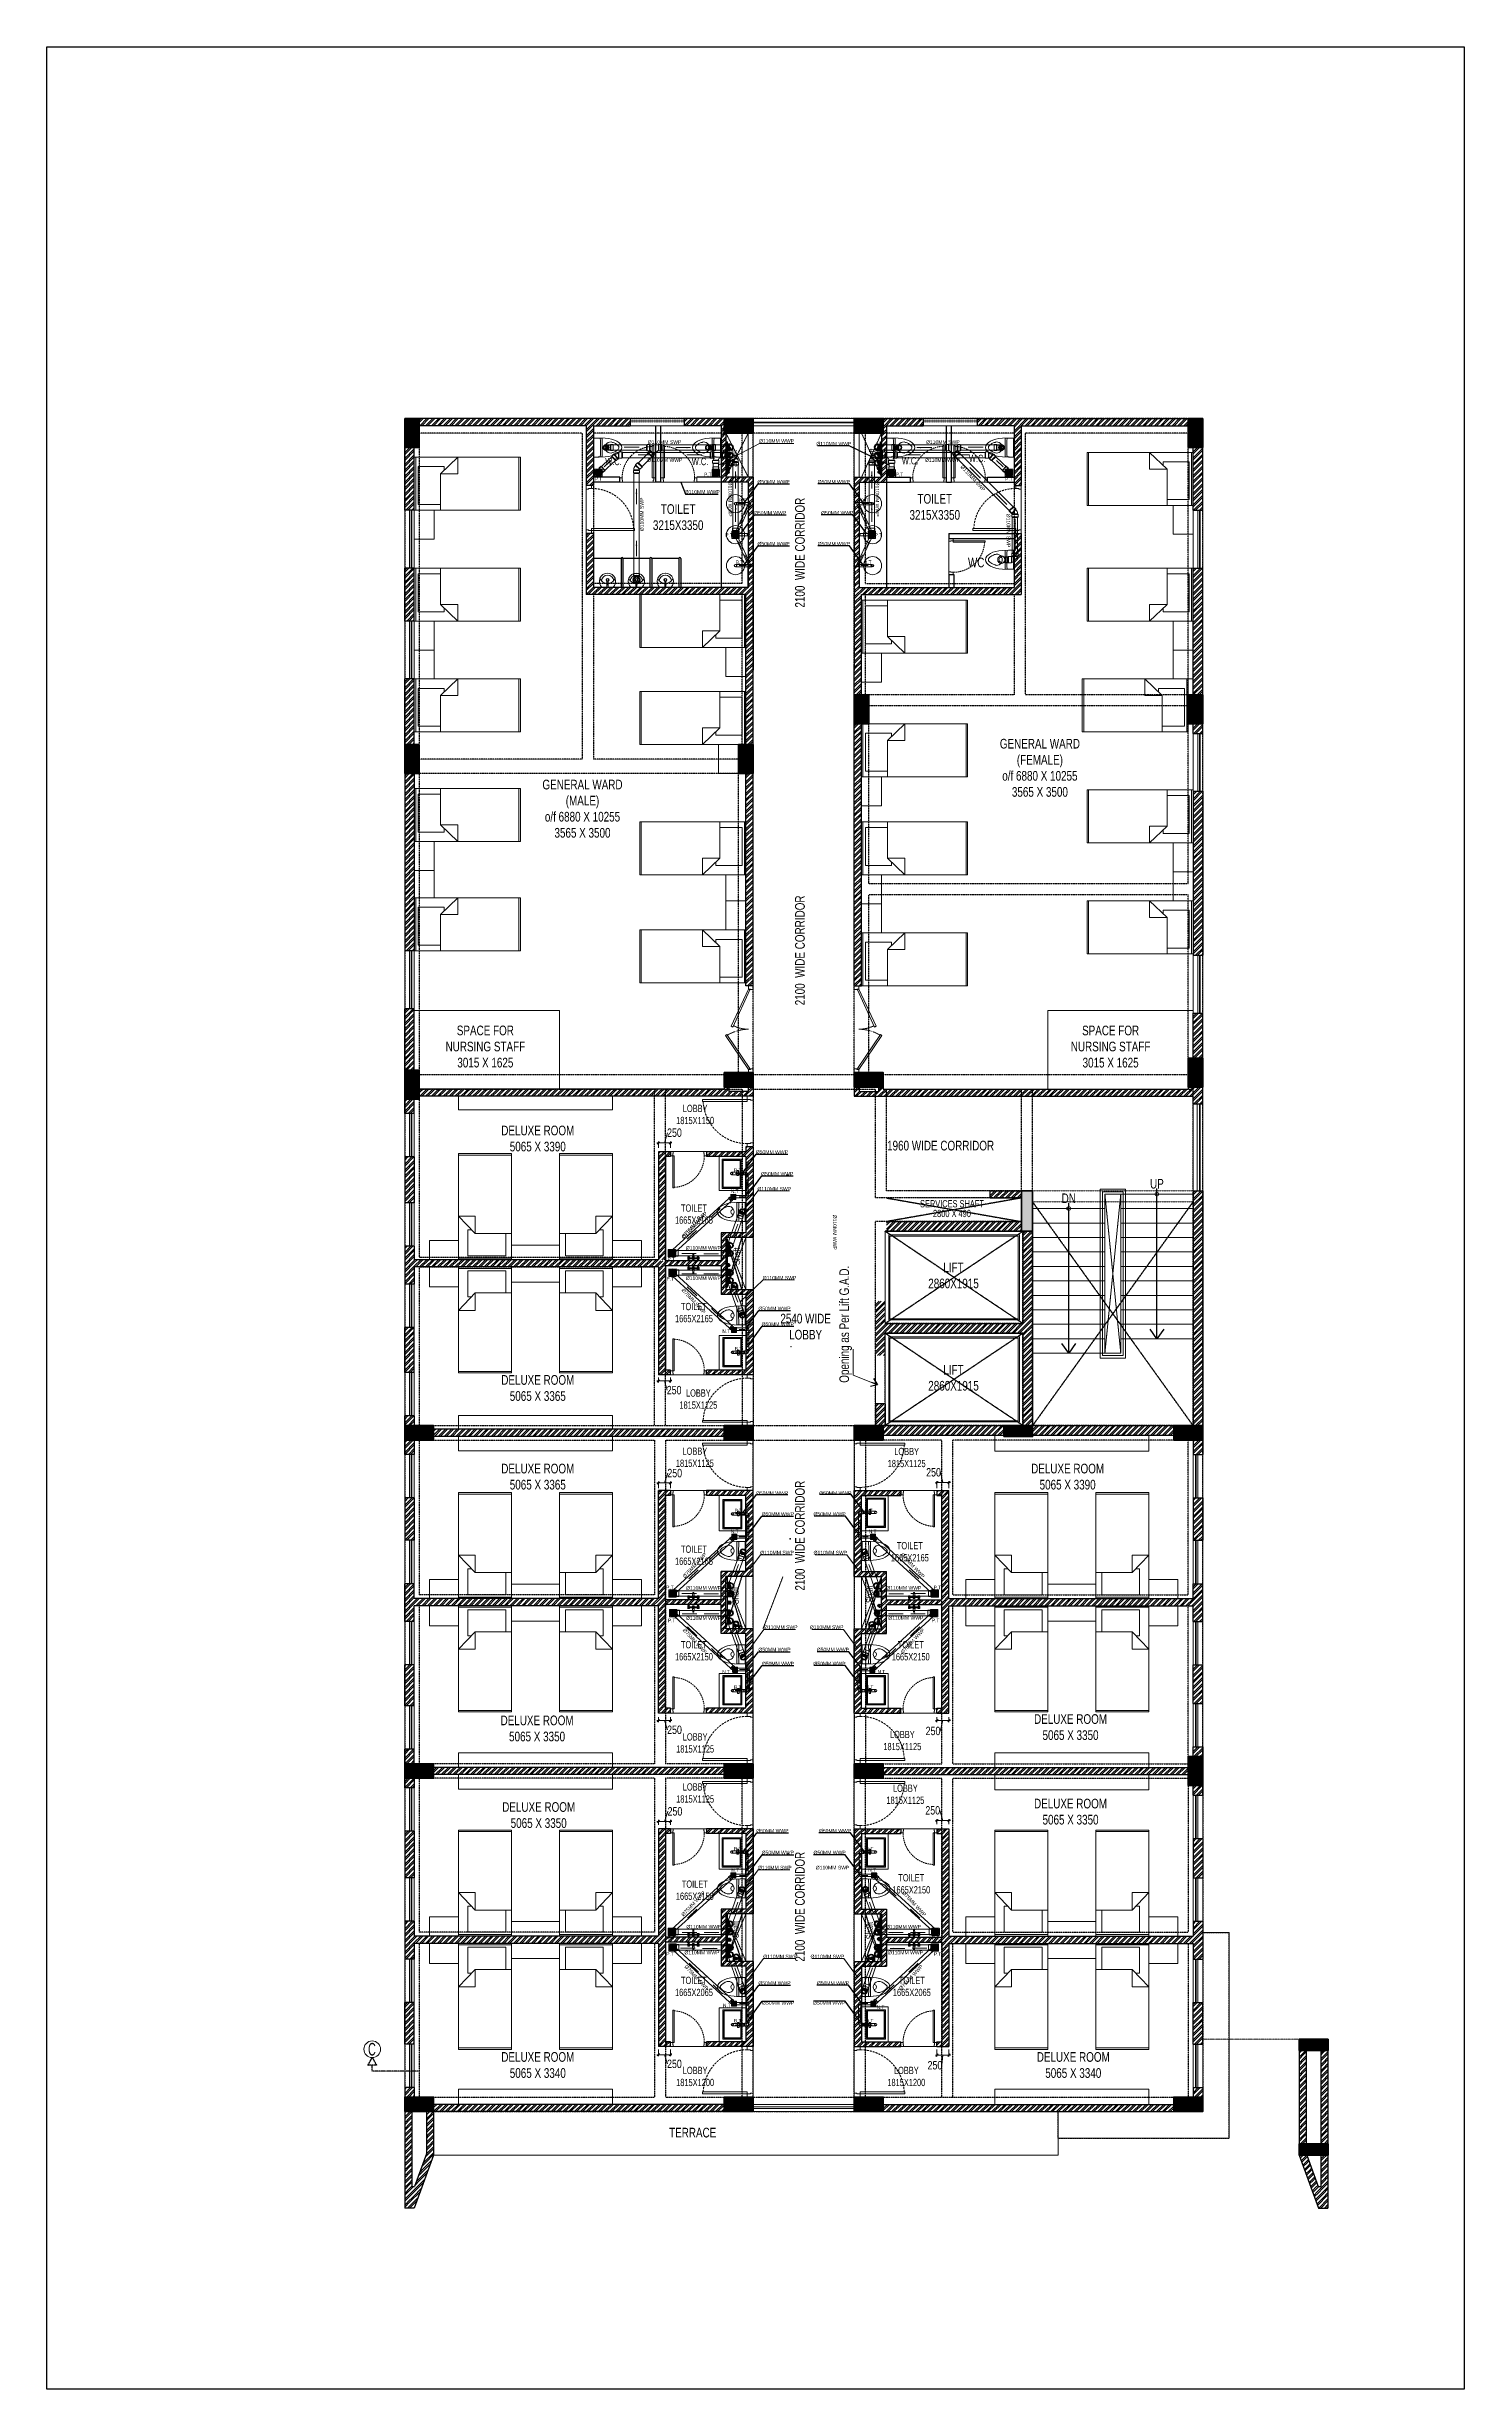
# Model space of a CAD drawing. Header units: millimetres. Extents: x 554 to 29966, y 4404 to 52986.
import ezdxf

# ---------------------------------------------------------------- set-up
doc = ezdxf.new("R2010")
doc.units = ezdxf.units.MM
for name, pattern in [('CENTER2', [28.575, 19.05, -3.175, 3.175, -3.175]), ('DASHED', [19.05, 12.7, -6.35]), ('DASHED2', [0.375, 0.25, -0.125]), ('HIDDEN', [9.525, 6.35, -3.175]), ('HIDDEN2', [4.7625, 3.175, -1.5875])]:
    doc.linetypes.add(name, pattern=pattern)
for name, color, linetype, lineweight in [('A-DOORS', 4, 'Continuous', 0), ('A-STEPS', 4, 'Continuous', 5), ('A-TEXT-ROOM-50', 7, 'Continuous', 9), ('A-VOID-ABOV', 8, 'HIDDEN2', 5), ('COLUMN', 6, 'Continuous', 35), ('Column Hatch', 253, 'Continuous', 5), ('CWS', 170, 'Continuous', 30), ('DIMS_48', 7, 'Continuous', 5), ('door', 27, 'Continuous', 5), ('door window', 7, 'Continuous', 9), ('ELE', 8, 'Continuous', 9), ('ele 1', 8, 'Continuous', 5), ('FUR', 7, 'Continuous', 15), ('HWSP', 1, 'Continuous', 0), ('I-Furniture Layout', 223, 'Continuous', 5), ('PIPE SUPPORT', 24, 'Continuous', 18), ('PP-BEAM', 6, 'DASHED2', 30), ('PP-WALL', 7, 'Continuous', 30), ('RWP', 150, 'Continuous', 18), ('section', 5, 'Continuous', 35), ('SWP', 1, 'Continuous', 15), ('TEXT', 7, 'Continuous', 5), ('WALL HATCH', 8, 'Continuous', 0), ('Working Dim.', 160, 'Continuous', 5)]:
    doc.layers.add(name, color=color, linetype=linetype, lineweight=lineweight)
doc.layers.add('PP-OUTER', color=7, linetype='Continuous')
doc.layers.add('SH- WWP', color=92, linetype='Continuous')
doc.layers.add('SH - WWP', color=94, linetype='Continuous', lineweight=0, true_color=0x009e00)
doc.styles.add('_MAA_200', font='Arial Narrow.ttf', dxfattribs={"height": 100})
doc.styles.add('ARIAL', font='Arial.ttf')
doc.styles.add('ARIEL', font='SANSS___.TTF', dxfattribs={"width": 0.75})
doc.styles.add('ROMANS-TITLE', font='ROMANS.shx', dxfattribs={"width": 0.8})
doc.styles.get("Standard").update_dxf_attribs({"font": 'arial.ttf'})
doc.dimstyles.new('A-50-DIM-EXT', dxfattribs={"dimtxt": 0.1, "dimasz": 0.0002, "dimexe": 2540, "dimexo": 2540, "dimgap": 0.05, "dimtad": 1, "dimdec": 3, "dimrnd": 0.005, "dimdsep": 46, "dimtxsty": 'ROMANS-TITLE', "dimblk1": 'WSA-DOT-1', "dimblk2": 'WSA-DOT-1', "dimsah": 1, "dimcen": 0.635, "dimse1": 1, "dimse2": 1, "dimclrd": 5, "dimclre": 5, "dimclrt": 7, "dimazin": 2, "dimtfac": 1, "dimtdec": 3, "dimtix": 1, "dimtmove": 2, "dimatfit": 3, "dimldrblk": 'WSA-DOT-1', "dimfxl": 25.4, "dimtolj": 1, "dimtzin": 0, "dimarcsym": 0})
doc.dimstyles.new('beam dim1', dxfattribs={"dimtxt": 150, "dimasz": 50, "dimexe": 0, "dimexo": 0, "dimgap": 25, "dimtad": 0, "dimdec": 0, "dimzin": 0, "dimdsep": 46, "dimtxsty": 'Standard', "dimblk": 'DOT', "dimcen": 450, "dimdle": 15, "dimclrd": 256, "dimclre": 256, "dimclrt": 256, "dimadec": 0, "dimazin": 0, "dimtfac": 1, "dimtdec": 0, "dimtofl": 0, "dimtmove": 1, "dimatfit": 3, "dimldrblk": 'OPEN90', "dimfxl": 1, "dimtolj": 1, "dimtzin": 0, "dimlwd": -1, "dimlwe": -1, "dimarcsym": 0})
doc.dimstyles.new('choti', dxfattribs={"dimtxt": 160, "dimasz": 90, "dimexe": 50, "dimexo": 75, "dimgap": 1, "dimtad": 0, "dimdec": 0, "dimzin": 0, "dimdsep": 46, "dimtxsty": 'ARIEL', "dimblk": 'OBLIQUE', "dimcen": 0.09, "dimdle": 40, "dimclrd": 152, "dimclre": 152, "dimclrt": 126, "dimadec": 1, "dimazin": 0, "dimtfac": 1, "dimtdec": 0, "dimtofl": 0, "dimtmove": 1, "dimatfit": 3, "dimldrblk": 'OBLIQUE', "dimfxl": 1, "dimtolj": 1, "dimtzin": 0, "dimlwd": -1, "dimlwe": -1, "dimarcsym": 0})
doc.dimstyles.new('COLUMN DIM PLAN', dxfattribs={"dimtxt": 100, "dimasz": 50, "dimexe": 0, "dimexo": 0, "dimgap": 30, "dimtad": 0, "dimdec": 0, "dimdsep": 46, "dimtxsty": '_MAA_200', "dimblk": 'ARCHTICK', "dimcen": 2.5, "dimdle": 50, "dimclrd": 256, "dimclre": 256, "dimclrt": 256, "dimadec": 0, "dimazin": 0, "dimtfac": 1, "dimtdec": 0, "dimtmove": 1, "dimatfit": 3, "dimfxl": 1, "dimlwd": -1, "dimlwe": -1, "dimarcsym": 0})
pattern_1 = [(45, (-2728487.74, 3305291.59), (-60.9879599, 60.9879599), []), (45, (-2728447.08, 3305291.59), (-60.9879599, 60.9879599), [])]

# ---------------------------------------------------------------- blocks, each defined once
blk = doc.blocks.new('A$C44614934')
at = {"layer": 'door window'}
blk.add_line((3, 0, 0.7), (36, 0, 0.7), dxfattribs=at)
at = {"layer": 'door window', "elevation": 0.7}
for points in [[(36.5, 4.5), (36.5, 39.1), (35, 39.1), (35, 4.5)], [(0, 0), (3, 0), (3, 2), (2.5, 2), (2.5, 4.5), (0, 4.5)], [(39, 0), (36, 0), (36, 2), (36.5, 2), (36.5, 4.5), (39, 4.5)]]:
    blk.add_lwpolyline(points, close=True, dxfattribs=at)
at = {"layer": 'door window', "linetype": 'HIDDEN2', "ltscale": 0.5}
blk.add_arc((36.5, 4.5, 0.7), 34, 92.5586, 180.002, dxfattribs=at)
blk = doc.blocks.new('A$C34535F5F')
at = {"layer": 'FUR', "linetype": 'Continuous'}
blk.add_line((7.3, 0.6), (7.3, 15.4), dxfattribs=at)
for points in [[(0, 16), (9.5, 15.6)], [(0, 16), (0, 0)], [(0, 0), (9.5, 0.4)], [(0.5, 0.3), (0.5, 15.7), (7.3, 15.4)], [(0.5, 0.3), (7.3, 0.6)]]:
    blk.add_lwpolyline(points, dxfattribs=at)
for centre, radius, start, end in [((-82.4, 8), 88.3, 355.1706, 4.8382), ((14.1, 8), 4.54, 86.3774, 273.6226), ((10.3, 8), 1.94, 261.249, 98.751)]:
    blk.add_arc(centre, radius, start, end, dxfattribs=at)
blk.add_ellipse((8.1, 8), major_axis=(-15, 0), ratio=0.507145, start_param=1.662675, end_param=4.619316, dxfattribs=at)
blk.add_open_spline([(14.4, 3.5), (14.9, 3.6), (15.4, 3.7), (17, 4.3), (18, 4.8), (19.3, 5.7), (19.8, 6.1), (20.4, 6.8), (20.6, 7.1), (20.8, 7.6), (20.8, 7.7), (20.8, 8.1), (20.8, 8.3), (20.7, 8.7), (20.6, 8.9), (20.3, 9.4), (20, 9.6), (19.3, 10.3), (18.7, 10.8), (17.3, 11.5), (16.4, 11.9), (15.1, 12.3), (14.8, 12.4), (14.4, 12.5)], degree=3, knots=[2.047044, 2.047044, 2.047044, 2.047044, 2.17632, 2.17632, 2.497545, 2.497545, 2.720447, 2.720447, 2.943348, 2.943348, 3.116442, 3.116442, 3.289536, 3.289536, 3.46263, 3.46263, 3.635724, 3.635724, 3.88867, 3.88867, 4.141615, 4.141615, 4.236124, 4.236124, 4.236124, 4.236124], dxfattribs=at)
blk = doc.blocks.new('A$C18BE6784')
at = {"layer": 'FUR', "linetype": 'Continuous'}
for points in [[(0.205, 0.386), (0.07, 0.386, 0.676244), (0.221, 0, 0.676244)], [(0.235, 0.312), (0.235, 0.39, 0.414214), (0.223, 0.403), (0.22, 0.403), (0.218, 0.403, 0.414214), (0.205, 0.39), (0.205, 0.312)], [(0.205, 0.224), (0.205, 0.269, -0.414214)], [(0.235, 0.386), (0.37, 0.386, -0.676244), (0.219, 0, -0.676244)], [(0.235, 0.224), (0.235, 0.269, 0.414214)]]:
    blk.add_lwpolyline(points, format="xyb", dxfattribs=at)
at = {"layer": 'FUR', "linetype": 'Continuous', "lineweight": 0}
for centre, radius in [((0.22, 0.185), 0.0411), ((0.22, 0.291), 0.0264), ((0.22, 0.185), 0.0264), ((0.22, 0.291), 0.0116)]:
    blk.add_circle(centre, radius, dxfattribs=at)
for centre, radius, start, end in [((0.213, 0.058), 0.22, 93.95905, 155.00945), ((0.223, 0.223), 0.17, 184.52098, 269.50615), ((0.217, 0.223), 0.17, 270.49385, 355.47902), ((0.228, 0.058), 0.22, 24.99055, 86.04095)]:
    blk.add_arc(centre, radius, start, end, dxfattribs=at)
blk = doc.blocks.new('BATH-MX-PN')
for p, q in [((0.5, 0), (-0.5, 0)), ((-4.2, -1.4), (-4.2, -0.2)), ((-3.5, -1.4), (-3.5, -0.2)), ((-0.8, -1.8), (-3.1, -1.8)), ((-0.8, -2.5), (-3.1, -2.5)), ((-0.8, -3.1), (-0.5, -5.9)), ((-0.4, -6), (0.4, -6)), ((0.1, -2), (1.9, -2)), ((1.9, -2.3), (0.1, -2.3)), ((0.8, -3.1), (0.5, -5.9)), ((0.8, -1.8), (3.1, -1.8)), ((0.8, -2.5), (3.1, -2.5)), ((3.5, -1.4), (3.5, -0.2)), ((4.2, -1.4), (4.2, -0.2))]:
    blk.add_line(p, q)
at = {"color": 3}
for p, q in [((-4.6, -1.5), (-3.1, -1.5)), ((-4.6, -3.1), (-3.1, -3.1)), ((-4.4, -1.6), (-4.4, -2.9)), ((-4, -1.6), (-4, -2.9)), ((-3.6, -1.6), (-3.6, -2.9)), ((-3.3, -1.6), (-3.3, -2.9)), ((-0.8, -1.5), (0.8, -1.5)), ((-0.8, -3.1), (0.8, -3.1)), ((4.6, -1.5), (3.1, -1.5)), ((4.6, -3.1), (3.1, -3.1)), ((3.3, -1.6), (3.3, -2.9)), ((3.6, -1.6), (3.6, -2.9)), ((4, -1.6), (4, -2.9)), ((4.4, -1.6), (4.4, -2.9))]:
    blk.add_line(p, q, dxfattribs=at)
for points in [[(-4.8, -0.2), (-3, -0.2, 0.414214), (-2.9, 0), (-2.9, 0), (-4.9, 0), (-4.9, 0, 0.414214)], [(4.8, -0.2), (3, -0.2, -0.414214), (2.9, 0), (2.9, 0), (4.9, 0), (4.9, 0, -0.414214)], [(-4.5, -1.4), (-3.2, -1.4, -0.414214), (-3.1, -1.5), (-3.1, -3.1, -0.414214), (-3.2, -3.2), (-4.5, -3.2, -0.414214), (-4.6, -3.1), (-4.6, -1.5, -0.414214)], [(4.5, -1.4), (3.2, -1.4, 0.414214), (3.1, -1.5), (3.1, -3.1, 0.414214), (3.2, -3.2), (4.5, -3.2, 0.414214), (4.6, -3.1), (4.6, -1.5, 0.414214)]]:
    blk.add_lwpolyline(points, format="xyb", close=True)
blk.add_lwpolyline([(0.8, -2.3), (0.8, -3.1, -0.414214), (0.6, -3.2), (-0.6, -3.2, -0.414214), (-0.8, -3.1), (-0.8, -1.5, -0.414214), (-0.6, -1.4), (0.6, -1.4, -0.414214), (0.8, -1.5), (0.8, -2)], format="xyb")
blk.add_lwpolyline([(-0.6, -1), (0.6, -1), (0.6, -1.4), (-0.6, -1.4)], close=True)
for centre, radius, start, end in [((-4.6, -1.7), 0.197, 21.405, 92.3779), ((-4.6, -2.9), 0.197, 267.6221, 338.595), ((-3.8, -1.7), 0.216, 24.9053, 155.0947), ((-3.8, -2.8), 0.216, 204.9053, 335.0947), ((-3.1, -1.7), 0.197, 87.6221, 158.595), ((-3.1, -2.9), 0.197, 201.405, 272.3779), ((3.1, -1.7), 0.197, 21.405, 92.3779), ((3.1, -2.9), 0.197, 267.6221, 338.595), ((3.8, -1.7), 0.216, 24.9053, 155.0947), ((3.8, -2.8), 0.216, 204.9053, 335.0947), ((4.6, -1.7), 0.197, 87.6221, 158.595), ((4.6, -2.9), 0.197, 201.405, 272.3779)]:
    blk.add_arc(centre, radius, start, end, dxfattribs=at)
for centre, radius, start, end in [((-0.4, -5.9), 0.125, 184.1102, 270), ((0.1, -1.9), 0.152, 180, 270), ((0.1, -2.5), 0.152, 90, 180), ((0.4, -5.9), 0.125, 270, 355.8898), ((1.9, -2.2), 0.152, 270, 90)]:
    blk.add_arc(centre, radius, start, end)
blk = doc.blocks.new('basin12')
at = {"layer": 'FUR'}
for points in [[(-24, -55), (-24, 32), (11, 32), (11, -55)], [(11, -55), (-52, -55), (-52, -82), (11, -82)], [(-24, -55), (38, -55), (38, -82), (-24, -82)], [(11, -82), (11, -90), (-24, -90), (-24, -82)]]:
    blk.add_lwpolyline(points, dxfattribs=at)
for points in [[(-262, -2), (272, -2), (272, -352), (-262, -352)], [(-244, -20), (254, -20), (254, -334), (-244, -334)], [(-239, -25), (250, -25), (250, -329), (-239, -329)]]:
    blk.add_lwpolyline(points, close=True, dxfattribs=at)
for radius in [20.6, 16.5]:
    blk.add_circle((0, -178), radius, dxfattribs=at)
blk = doc.blocks.new('A$C24D61100')
at = {"layer": 'FUR'}
for p, q in [((0, 72), (0, 0)), ((36, 72), (0, 72)), ((36, 71), (0, 71)), ((36, 72), (36, 0)), ((11.3, 29.5, 12.4), (0, 29.5, 12.4)), ((0, 29.5, 12.4), (11.3, 17.7, 12.4)), ((6.4, 20.3, 13.9), (6.4, 2.6, 13.9)), ((6.4, 20.3, 13.9), (8.9, 20.3, 13.9)), ((11.3, 17.7, 12.4), (11.3, 29.5, 12.4)), ((36, 17.7, 12.4), (11.3, 17.7, 12.4)), ((32.1, 2.6, 13.9), (32.1, 17.7, 13.9)), ((36, 0), (36, 17.7)), ((0, 1), (36, 1)), ((6.4, 2.6, 13.9), (32.1, 2.6, 13.9)), ((36, 0), (0, 0))]:
    blk.add_line(p, q, dxfattribs=at)
blk = doc.blocks.new('WSA-DOT-1')
at = {"color": 5}
for p, q in [((0, -200), (0, 200)), ((-200, 0), (200, 0))]:
    blk.add_line(p, q, dxfattribs=at)
at = {"color": 1, "const_width": 60}
blk.add_lwpolyline([(-30, 0, 1), (30, 0, 1)], format="xyb", close=True, dxfattribs=at)
blk = doc.blocks.new('_Dot')
at = {"color": 0, "linetype": 'ByBlock', "lineweight": -2}
blk.add_line((-0.5, 0), (-1, 0), dxfattribs=at)
at = {"color": 0, "linetype": 'ByBlock', "const_width": 0.5}
blk.add_lwpolyline([(-0.25, 0, 1), (0.25, 0, 1)], format="xyb", close=True, dxfattribs=at)
blk = doc.blocks.new('CVETER')
at = {"layer": 'door'}
for p, q in [((436343, -446836), (436465, -446836)), ((436343, -447013), (436488, -447013)), ((436465, -446911), (436465, -446836)), ((436465, -446911), (436488, -446911)), ((436488, -447013), (436488, -446911)), ((439520, -446911), (439497, -446911)), ((439497, -447013), (439497, -446911)), ((439643, -447013), (439497, -447013)), ((439520, -446911), (439520, -446836)), ((439643, -446836), (439520, -446836))]:
    blk.add_line(p, q, dxfattribs=at)
for points in [[(436465, -446836), (437757, -445960), (437793, -446014), (436502, -446890)], [(439520, -446836), (438103, -446183), (438076, -446243), (439493, -446895)]]:
    blk.add_lwpolyline(points, close=True, dxfattribs=at)
at = {"layer": 'door', "linetype": 'DASHED', "ltscale": 0.1}
for centre, radius, start, end in [((436454, -446841), 1539, 0.17882, 31.64132), ((439210, -446816), 1216, 153.07437, 180.92169)]:
    blk.add_arc(centre, radius, start, end, dxfattribs=at)
blk = doc.blocks.new('_OBLIQUE')
at = {"color": 0, "linetype": 'ByBlock'}
blk.add_line((-0.5, -0.5), (0.5, 0.5), dxfattribs=at)
blk = doc.blocks.new('*D34')
at = {"layer": 'Defpoints', "color": 0}
for p in [(13245, 11474), (13495, 11474), (13495, 11341)]:
    blk.add_point(p, dxfattribs=at)
at = {"layer": 'Working Dim.', "color": 152}
for p, q in [((13215, 11341), (13525, 11341)), ((13245, 11449), (13245, 11311)), ((13432, 11150), (13370, 11341)), ((13495, 11449), (13495, 11311)), ((13434, 11150), (13432, 11150))]:
    blk.add_line(p, q, dxfattribs=at)
at = {"layer": 'Working Dim.', "color": 152, "xscale": 50, "yscale": 50, "zscale": 50, "rotation": 180}
blk.add_blockref('_OBLIQUE', (13245, 11341), dxfattribs=at)
at = {"layer": 'Working Dim.', "color": 152, "xscale": 50, "yscale": 50, "zscale": 50}
blk.add_blockref('_OBLIQUE', (13495, 11341), dxfattribs=at)
at = {"layer": 'Working Dim.', "color": 126, "insert": (13578, 11150), "char_height": 175, "attachment_point": 5, "style": 'ARIEL'}
blk.add_mtext('\\A1;250', dxfattribs=at)
blk = doc.blocks.new('*D35')
at = {"layer": 'Defpoints', "color": 0}
for p in [(13245, 16085), (13495, 16181), (13495, 16085)]:
    blk.add_point(p, dxfattribs=at)
at = {"layer": 'Working Dim.', "color": 152}
for p, q in [((13215, 16181), (13525, 16181)), ((13245, 16110), (13245, 16211)), ((13444, 16387), (13370, 16181)), ((13446, 16387), (13444, 16387)), ((13495, 16110), (13495, 16211))]:
    blk.add_line(p, q, dxfattribs=at)
at = {"layer": 'Working Dim.', "color": 152, "xscale": 50, "yscale": 50, "zscale": 50, "rotation": 180.00000000032}
blk.add_blockref('_OBLIQUE', (13245, 16181), dxfattribs=at)
at = {"layer": 'Working Dim.', "color": 152, "xscale": 50, "yscale": 50, "zscale": 50}
blk.add_blockref('_OBLIQUE', (13495, 16181), dxfattribs=at)
at = {"layer": 'Working Dim.', "color": 126, "insert": (13589, 16387), "char_height": 175, "attachment_point": 5, "style": 'ARIEL'}
blk.add_mtext('\\A1;250', dxfattribs=at)
blk = doc.blocks.new('*D36')
at = {"layer": 'Defpoints', "color": 0}
for p in [(13245, 18366), (13495, 18366), (13495, 18270)]:
    blk.add_point(p, dxfattribs=at)
at = {"layer": 'Working Dim.', "color": 152}
for p, q in [((13215, 18270), (13525, 18270)), ((13245, 18341), (13245, 18240)), ((13434, 18079), (13370, 18270)), ((13436, 18079), (13434, 18079)), ((13495, 18341), (13495, 18240))]:
    blk.add_line(p, q, dxfattribs=at)
at = {"layer": 'Working Dim.', "color": 152, "xscale": 50, "yscale": 50, "zscale": 50}
for p, rotation in [((13245, 18270), 179.9999999998933), ((13495, 18270), 359.9999999998934)]:
    blk.add_blockref('_OBLIQUE', p, dxfattribs=dict(at, rotation=rotation))
at = {"layer": 'Working Dim.', "color": 126, "insert": (13580, 18079), "char_height": 175, "attachment_point": 5, "style": 'ARIEL'}
blk.add_mtext('\\A1;250', dxfattribs=at)
blk = doc.blocks.new('*D37')
at = {"layer": 'Defpoints', "color": 0}
for p in [(13245, 23070), (13495, 23201), (13495, 23070)]:
    blk.add_point(p, dxfattribs=at)
at = {"layer": 'Working Dim.', "color": 152}
for p, q in [((13438, 23403), (13370, 23201)), ((13440, 23403), (13438, 23403)), ((13215, 23201), (13525, 23201)), ((13245, 23095), (13245, 23231)), ((13495, 23095), (13495, 23231))]:
    blk.add_line(p, q, dxfattribs=at)
at = {"layer": 'Working Dim.', "color": 152, "xscale": 50, "yscale": 50, "zscale": 50, "rotation": 180}
blk.add_blockref('_OBLIQUE', (13245, 23201), dxfattribs=at)
at = {"layer": 'Working Dim.', "color": 152, "xscale": 50, "yscale": 50, "zscale": 50}
blk.add_blockref('_OBLIQUE', (13495, 23201), dxfattribs=at)
at = {"layer": 'Working Dim.', "color": 126, "insert": (13584, 23403), "char_height": 175, "attachment_point": 5, "style": 'ARIEL'}
blk.add_mtext('\\A1;250', dxfattribs=at)
blk = doc.blocks.new('*D38')
at = {"layer": 'Defpoints', "color": 0}
for p in [(13245, 25411), (13495, 25411), (13495, 25315)]:
    blk.add_point(p, dxfattribs=at)
at = {"layer": 'Working Dim.', "color": 152}
for p, q in [((13215, 25315), (13525, 25315)), ((13245, 25386), (13245, 25285)), ((13426, 25124), (13370, 25315)), ((13495, 25386), (13495, 25285)), ((13428, 25124), (13426, 25124))]:
    blk.add_line(p, q, dxfattribs=at)
at = {"layer": 'Working Dim.', "color": 152, "xscale": 50, "yscale": 50, "zscale": 50, "rotation": 180.0000000002134}
blk.add_blockref('_OBLIQUE', (13245, 25315), dxfattribs=at)
at = {"layer": 'Working Dim.', "color": 152, "xscale": 50, "yscale": 50, "zscale": 50}
blk.add_blockref('_OBLIQUE', (13495, 25315), dxfattribs=at)
at = {"layer": 'Working Dim.', "color": 126, "insert": (13572, 25124), "char_height": 175, "attachment_point": 5, "style": 'ARIEL'}
blk.add_mtext('\\A1;250', dxfattribs=at)
blk = doc.blocks.new('*D39')
at = {"layer": 'Defpoints', "color": 0}
for p in [(13245, 30123), (13495, 30252), (13495, 30123)]:
    blk.add_point(p, dxfattribs=at)
at = {"layer": 'Working Dim.', "color": 152}
for p, q in [((13215, 30252), (13525, 30252)), ((13245, 30148), (13245, 30282)), ((13434, 30464), (13370, 30252)), ((13436, 30464), (13434, 30464)), ((13495, 30148), (13495, 30282))]:
    blk.add_line(p, q, dxfattribs=at)
at = {"layer": 'Working Dim.', "color": 152, "xscale": 50, "yscale": 50, "zscale": 50, "rotation": 180}
blk.add_blockref('_OBLIQUE', (13245, 30252), dxfattribs=at)
at = {"layer": 'Working Dim.', "color": 152, "xscale": 50, "yscale": 50, "zscale": 50}
blk.add_blockref('_OBLIQUE', (13495, 30252), dxfattribs=at)
at = {"layer": 'Working Dim.', "color": 126, "insert": (13579, 30464), "char_height": 175, "attachment_point": 5, "style": 'ARIEL'}
blk.add_mtext('\\A1;250', dxfattribs=at)
blk = doc.blocks.new('*D40')
at = {"layer": 'Defpoints', "color": 0}
for p in [(19025, 18366), (19025, 18270), (19275, 18366)]:
    blk.add_point(p, dxfattribs=at)
at = {"layer": 'Working Dim.', "color": 152}
for p, q in [((19305, 18270), (18995, 18270)), ((19025, 18341), (19025, 18240)), ((19088, 18055), (19090, 18055)), ((19090, 18055), (19150, 18270)), ((19275, 18341), (19275, 18240))]:
    blk.add_line(p, q, dxfattribs=at)
at = {"layer": 'Working Dim.', "color": 152, "xscale": 50, "yscale": 50, "zscale": 50, "rotation": 180.0000000001067}
blk.add_blockref('_OBLIQUE', (19025, 18270), dxfattribs=at)
at = {"layer": 'Working Dim.', "color": 152, "xscale": 50, "yscale": 50, "zscale": 50}
blk.add_blockref('_OBLIQUE', (19275, 18270), dxfattribs=at)
at = {"layer": 'Working Dim.', "color": 126, "insert": (18944, 18055), "char_height": 175, "attachment_point": 5, "style": 'ARIEL'}
blk.add_mtext('\\A1;250', dxfattribs=at)
blk = doc.blocks.new('*D41')
at = {"layer": 'Defpoints', "color": 0}
for p in [(19025, 23208), (19025, 23070), (19275, 23070)]:
    blk.add_point(p, dxfattribs=at)
at = {"layer": 'Working Dim.', "color": 152}
for p, q in [((19098, 23420), (19100, 23420)), ((19100, 23420), (19150, 23208)), ((19305, 23208), (18995, 23208)), ((19025, 23095), (19025, 23238)), ((19275, 23095), (19275, 23238))]:
    blk.add_line(p, q, dxfattribs=at)
at = {"layer": 'Working Dim.', "color": 152, "xscale": 50, "yscale": 50, "zscale": 50, "rotation": 180}
blk.add_blockref('_OBLIQUE', (19025, 23208), dxfattribs=at)
at = {"layer": 'Working Dim.', "color": 152, "xscale": 50, "yscale": 50, "zscale": 50}
blk.add_blockref('_OBLIQUE', (19275, 23208), dxfattribs=at)
at = {"layer": 'Working Dim.', "color": 126, "insert": (18955, 23420), "char_height": 175, "attachment_point": 5, "style": 'ARIEL'}
blk.add_mtext('\\A1;250', dxfattribs=at)
blk = doc.blocks.new('*D42')
at = {"layer": 'Defpoints', "color": 0}
for p in [(19025, 16196), (19025, 16100), (19275, 16100)]:
    blk.add_point(p, dxfattribs=at)
at = {"layer": 'Working Dim.', "color": 152}
for p, q in [((19305, 16196), (18995, 16196)), ((19025, 16125), (19025, 16226)), ((19082, 16409), (19084, 16409)), ((19084, 16409), (19150, 16196)), ((19275, 16125), (19275, 16226))]:
    blk.add_line(p, q, dxfattribs=at)
at = {"layer": 'Working Dim.', "color": 152, "xscale": 50, "yscale": 50, "zscale": 50, "rotation": 180}
blk.add_blockref('_OBLIQUE', (19025, 16196), dxfattribs=at)
at = {"layer": 'Working Dim.', "color": 152, "xscale": 50, "yscale": 50, "zscale": 50}
blk.add_blockref('_OBLIQUE', (19275, 16196), dxfattribs=at)
at = {"layer": 'Working Dim.', "color": 126, "insert": (18938, 16409), "char_height": 175, "attachment_point": 5, "style": 'ARIEL'}
blk.add_mtext('\\A1;250', dxfattribs=at)
blk = doc.blocks.new('*D43')
at = {"layer": 'Defpoints', "color": 0}
for p in [(19025, 11474), (19025, 11331), (19275, 11474)]:
    blk.add_point(p, dxfattribs=at)
at = {"layer": 'Working Dim.', "color": 152}
for p, q in [((19305, 11331), (18995, 11331)), ((19025, 11449), (19025, 11301)), ((19129, 11122), (19150, 11331)), ((19275, 11449), (19275, 11301)), ((19127, 11122), (19129, 11122))]:
    blk.add_line(p, q, dxfattribs=at)
at = {"layer": 'Working Dim.', "color": 152, "xscale": 50, "yscale": 50, "zscale": 50, "rotation": 180.0000000002134}
blk.add_blockref('_OBLIQUE', (19025, 11331), dxfattribs=at)
at = {"layer": 'Working Dim.', "color": 152, "xscale": 50, "yscale": 50, "zscale": 50}
blk.add_blockref('_OBLIQUE', (19275, 11331), dxfattribs=at)
at = {"layer": 'Working Dim.', "color": 126, "insert": (18984, 11122), "char_height": 175, "attachment_point": 5, "style": 'ARIEL'}
blk.add_mtext('\\A1;250', dxfattribs=at)
blk = doc.blocks.new('A$C5FCA3C8E')
at = {"layer": 'CWS', "linetype": 'Continuous'}
blk.add_hatch(color=256, dxfattribs=at).paths.add_polyline_path([(0, 0, 0.598191), (-0.8, 0, 1), (0.8, 0, -0.598196)])
for radius in [0.861, 0.75]:
    blk.add_circle((0, 0), radius, dxfattribs=at)
for centre, start, end in [((-0.4, -0.2), 28.2248, 151.7752), ((0.4, 0.2), 208.2248, 331.7752)]:
    blk.add_arc(centre, 0.426, start, end, dxfattribs=at)
blk = doc.blocks.new('*X16')
at = {"color": 0}
for q in [(114, 342), (114, 342), (114, 342), (114, 342), (114, 341), (114, 341), (114, 341), (114, 341)]:
    blk.add_line((114, 341), q, dxfattribs=at)
blk = doc.blocks.new('gfg')
at = {"layer": 'PIPE SUPPORT', "lineweight": -3}
for p, q in [((20672.2, -7007.1), (20672.2, -7007)), ((20672.2, -7007), (20672.5, -7007)), ((20672.2, -7007), (20672.2, -7007)), ((20672.2, -7007.1), (20672.5, -7007.1)), ((20672.2, -7007.1), (20672.2, -7007.1)), ((20672.2, -7009.1), (20672.2, -7009.2)), ((20672.2, -7009.1), (20672.5, -7009.1)), ((20672.2, -7009.1), (20672.2, -7009.1)), ((20672.2, -7009.3), (20672.2, -7009.2)), ((20672.2, -7009.3), (20672.5, -7009.3)), ((20672.7, -7006.9), (20672.5, -7006.9)), ((20672.5, -7007.2), (20672.5, -7006.9)), ((20672.5, -7006.9), (20672.5, -7006.9)), ((20672.7, -7007.2), (20672.5, -7007.2)), ((20672.5, -7007.2), (20672.5, -7007.2)), ((20672.7, -7009), (20672.5, -7009)), ((20672.5, -7009), (20672.5, -7009.1)), ((20672.5, -7009.1), (20672.5, -7009.3)), ((20672.5, -7009.4), (20672.5, -7009.3)), ((20672.7, -7009.4), (20672.5, -7009.4)), ((20672.7, -7007), (20672.6, -7007)), ((20672.6, -7007.1), (20672.7, -7007.1)), ((20672.6, -7009.1), (20672.7, -7009.1)), ((20672.7, -7009.2), (20672.6, -7009.2)), ((20672.7, -7007.2), (20672.7, -7006.9)), ((20672.8, -7006.9), (20672.7, -7006.9)), ((20672.7, -7006.9), (20672.7, -7006.9)), ((20672.7, -7007.2), (20672.7, -7007.2)), ((20672.8, -7007.2), (20672.7, -7007.2)), ((20672.7, -7009), (20672.7, -7009.4)), ((20672.7, -7009), (20672.7, -7009)), ((20672.8, -7009), (20672.7, -7009)), ((20672.8, -7009.4), (20672.7, -7009.4)), ((20672.7, -7009.4), (20672.7, -7009.4)), ((20674.3, -7007), (20673.2, -7007)), ((20674.3, -7007.1), (20673.2, -7007.1)), ((20674.3, -7009.1), (20673.2, -7009.1)), ((20674.3, -7009.3), (20673.2, -7009.3)), ((20673.6, -7007.1), (20673.6, -7007)), ((20673.6, -7009.1), (20673.6, -7009.3)), ((20673.7, -7007.1), (20673.7, -7007)), ((20673.7, -7009.1), (20673.7, -7009.3))]:
    blk.add_line(p, q, dxfattribs=at)
for radius in [1.17, 0.995]:
    blk.add_arc((20674.1, -7008.1), radius, 278.5287, 81.4713, dxfattribs=at)
for centre, major_axis, start_param, end_param in [((20672.2, -7007.1), (0.0526, 0.0526), 5.845023, 6.635132), ((20672, -7007.1), (-0.127, 0.127), 4.117982, 4.309007), ((20672.1, -7007.1), (0.101, 0.101), 5.727819, 6.424461), ((20672.5, -7006.9), (-0.269, 0.269), 1.329768, 1.499721), ((20672.6, -7006.9), (0.269, 0.269), 2.900565, 3.132661), ((20672.6, -7006.9), (-0.239, 0.239), 1.383983, 1.782645), ((20672.2, -7007.1), (-0.1, 0.1), 4.157587, 4.837601), ((20672.6, -7006.8), (0.237, 0.237), 2.957247, 3.396313), ((20672.6, -7006.8), (-0.186, 0.186), 1.500239, 1.985745), ((20672.2, -7007.1), (0.127, 0.127), 5.688779, 6.059083), ((20672.6, -7006.9), (0.0913, 0.0913), 2.892776, 3.651363), ((20672.6, -7007), (0.0913, 0.0913), 2.887823, 3.651363), ((20672.6, -7007.1), (0.0782, 0.0782), 0.91268, 1.738241), ((20672.6, -7007.2), (-0.0913, 0.0913), -0.50977, 0.248816), ((20674.2, -7009), (-0.246, 0.246), 0.967705, 1.554602), ((20674.3, -7009), (0.246, 0.246), 2.538501, 3.125398), ((20674.5, -7009), (0.246, 0.246), 2.538501, 3.125398), ((20674.6, -7009), (-0.246, 0.246), 0.967705, 1.554602)]:
    blk.add_ellipse(centre, major_axis=major_axis, ratio=1, start_param=start_param, end_param=end_param, dxfattribs=at)
at = {"layer": 'PIPE SUPPORT', "lineweight": -3, "extrusion": (0, 0, -1)}
for centre, major_axis, start_param, end_param in [((20672.5, -7009.4), (-0.269, -0.269), 1.329768, 1.499721), ((20672.6, -7009.4), (0.269, -0.269), 2.900565, 3.132661), ((20672.2, -7009.2), (0.0526, -0.0526), 5.845023, 6.635132), ((20672, -7009.1), (-0.127, -0.127), 4.117982, 4.309007), ((20672.1, -7009.2), (0.101, -0.101), 5.727819, 6.424461), ((20672.6, -7009.4), (-0.239, -0.239), 1.383983, 1.782645), ((20672.2, -7009.2), (-0.1, -0.1), 4.157587, 4.837601), ((20672.6, -7009.4), (0.237, -0.237), 2.957247, 3.396313), ((20672.6, -7009.4), (-0.186, -0.186), 1.500239, 1.985745), ((20672.2, -7009.2), (0.127, -0.127), 5.688779, 6.059083), ((20672.6, -7009.3), (0.0913, -0.0913), 2.887823, 3.651363), ((20672.6, -7009), (-0.0913, -0.0913), -0.50977, 0.248816), ((20672.6, -7009.4), (0.0913, -0.0913), 2.892776, 3.651363), ((20672.6, -7009.1), (0.0782, -0.0782), 0.91268, 1.738241), ((20674.2, -7007.2), (-0.246, -0.246), 0.967705, 1.554602), ((20674.3, -7007.2), (0.246, -0.246), 2.538501, 3.125398), ((20674.5, -7007.2), (0.246, -0.246), 2.538501, 3.125398), ((20674.6, -7007.2), (-0.246, -0.246), 0.967705, 1.554602)]:
    blk.add_ellipse(centre, major_axis=major_axis, ratio=1, start_param=start_param, end_param=end_param, dxfattribs=at)
at = {"layer": 'PIPE SUPPORT', "lineweight": -3}
for p, xscale, yscale, zscale, rotation in [((20683.1, -7038.6), -0.0925792494463893, 0.092579249529543, 0.0925792494975916, 359.9999999999998), ((20683.1, -7038.7), -0.0925792494463893, 0.092579249529543, 0.0925792494975916, 359.9999999999998), ((20683.1, -6977.5), 0.0925792494463893, 0.0925792494463893, 0.0925792494463893, 180), ((20683.1, -6977.6), 0.0925792494463893, 0.0925792494463893, 0.0925792494463893, 180)]:
    blk.add_blockref('*X16', p, dxfattribs=dict(at, xscale=xscale, yscale=yscale, zscale=zscale, rotation=rotation))
blk = doc.blocks.new('A$C2CAE21CB')
at = {"layer": 'SWP', "linetype": 'Continuous'}
blk.add_hatch(color=256, dxfattribs=at).paths.add_polyline_path([(-2, 0, 1), (2, 0, -0.417357), (0, 0, 0.417357)])
for radius in [2.23, 2]:
    blk.add_circle((0, 0), radius, dxfattribs=at)
for centre, start, end in [((-1, -1), 44.6929, 135.3071), ((1, 1), 224.6929, 315.3071)]:
    blk.add_arc(centre, 1.41, start, end, dxfattribs=at)
blk = doc.blocks.new('*X19')
at = {"color": 0}
for q in [(114, 342), (114, 342), (114, 342), (114, 342), (114, 341), (114, 341), (114, 341), (114, 341)]:
    blk.add_line((114, 341), q, dxfattribs=at)
blk = doc.blocks.new('MNBMBM')
at = {"layer": 'PIPE SUPPORT', "lineweight": -3}
for p, q in [((96481, -13448), (96481.1, -13447.9)), ((96481, -13448.4), (96481, -13448)), ((96481, -13448.4), (96481.7, -13448.4)), ((96481, -13448.4), (96481, -13448.4)), ((96481, -13448.5), (96481, -13448.4)), ((96481.1, -13447.9), (96481.6, -13447.9)), ((96481.2, -13447.5), (96481.5, -13447.5)), ((96481.2, -13447.6), (96481.2, -13447.5)), ((96481.2, -13447.6), (96481.2, -13447.9)), ((96481.2, -13448.1), (96481.2, -13448.4)), ((96481.2, -13451.2), (96481.2, -13448.9)), ((96481.5, -13450.1), (96481.2, -13450.1)), ((96481.2, -13450.5), (96481.5, -13450.5)), ((96481.5, -13447.6), (96481.5, -13447.5)), ((96481.5, -13447.6), (96481.5, -13447.9)), ((96481.5, -13448.4), (96481.5, -13448.1)), ((96481.5, -13451.1), (96481.5, -13448.9)), ((96481.7, -13448), (96481.6, -13447.9)), ((96481.7, -13448.4), (96481.7, -13448)), ((96481.7, -13448.5), (96481.7, -13448.4)), ((96481.7, -13448.4), (96481.7, -13448.4)), ((96485.8, -13448), (96485.9, -13447.9)), ((96485.8, -13448.4), (96485.8, -13448)), ((96485.8, -13448.4), (96486.5, -13448.4)), ((96485.8, -13448.4), (96485.8, -13448.4)), ((96485.8, -13448.5), (96485.8, -13448.4)), ((96485.9, -13447.9), (96486.4, -13447.9)), ((96486, -13447.6), (96486.1, -13447.5)), ((96486, -13447.6), (96486, -13447.9)), ((96486, -13451.1), (96486, -13448.9)), ((96486, -13450.1), (96486.3, -13450.1)), ((96486.3, -13450.5), (96486, -13450.5)), ((96486.1, -13447.5), (96486.3, -13447.5)), ((96486.1, -13448.1), (96486.1, -13448.4)), ((96486.3, -13447.6), (96486.3, -13447.5)), ((96486.3, -13447.6), (96486.3, -13447.9)), ((96486.3, -13448.4), (96486.3, -13448.1)), ((96486.3, -13451.2), (96486.3, -13448.9)), ((96486.5, -13448), (96486.4, -13447.9)), ((96486.5, -13448.4), (96486.5, -13448)), ((96486.6, -13448.4), (96486.5, -13448.4)), ((96486.6, -13448.5), (96486.6, -13448.4))]:
    blk.add_line(p, q, dxfattribs=at)
for centre, major_axis, start_param, end_param in [((96481, -13448.2), (-0.184, 0.184), 4.202619, 4.961205), ((96481.6, -13448), (0.361, 0.361), 1.329768, 1.608854), ((96481.6, -13448), (-0.32, 0.32), -0.186814, 0.421005), ((96481.6, -13448), (0.361, 0.361), 1.329768, 1.678717), ((96481.6, -13448.1), (0.317, 0.317), 1.386451, 1.960581), ((96481.5, -13448.2), (0.184, 0.184), 1.317026, 2.080566), ((96481.1, -13449.9), (0.55, 0.55), 0.163266, 0.60927), ((96481.1, -13450.1), (0.55, 0.55), 0.163266, 0.60927), ((96481.1, -13450.4), (0.55, 0.55), 0.163266, 0.60927), ((96481.7, -13448.9), (-0.748, 0.748), 1.820914, 2.152167), ((96483.8, -13451.1), (-1.82, 1.82), 0.785398, 2.356194), ((96481.3, -13447.5), (0.0705, 0.0705), 4.274227, 5.064335), ((96481.3, -13447.3), (-0.171, 0.171), 2.547186, 2.73821), ((96481.6, -13448.1), (0.25, 0.25), 1.500239, 1.985745), ((96481.3, -13447.5), (0.135, 0.135), 4.157023, 5.034816), ((96481.3, -13447.6), (-0.134, 0.134), 2.586791, 3.465895), ((96481.3, -13447.6), (0.171, 0.171), 4.117982, 4.699606), ((96481.4, -13447.6), (0.171, 0.171), 4.117982, 4.401037), ((96481.7, -13448.3), (-0.361, 0.361), -0.241028, -0.029997), ((96481.2, -13448.1), (0.157, 0.157), 5.625069, 6.45063), ((96481.7, -13448.2), (0.184, 0.184), 1.32198, 2.080566), ((96482.1, -13448.5), (-0.674, 0.674), 1.734062, 1.744004), ((96482.1, -13448.7), (-0.674, 0.674), 1.734062, 1.744004), ((96482.1, -13449), (-0.674, 0.674), 1.734062, 1.744004), ((96483.8, -13451.1), (1.59, 1.59), 2.356194, 3.926991), ((96483.8, -13451.1), (-1.59, 1.59), 2.356194, 3.926991), ((96483.8, -13451.1), (-1.82, 1.82), 2.356194, 3.926991), ((96485.8, -13448.2), (0.184, 0.184), 5.773415, 6.532002), ((96486.4, -13448), (0.361, 0.361), 1.329768, 1.608854), ((96486.4, -13448), (-0.32, 0.32), -0.186814, 0.421005), ((96486.4, -13448), (-0.361, 0.361), -0.241028, 0.107921), ((96486.4, -13448.1), (0.317, 0.317), 1.386451, 1.960581), ((96486.5, -13449.9), (-0.55, 0.55), -0.60927, -0.163266), ((96485.5, -13448.5), (0.674, 0.674), 4.539181, 4.549123), ((96486.5, -13450.1), (-0.55, 0.55), -0.60927, -0.163266), ((96485.5, -13448.7), (0.674, 0.674), 4.539181, 4.549123), ((96486.5, -13450.4), (-0.55, 0.55), -0.60927, -0.163266), ((96485.5, -13449), (0.674, 0.674), 4.539181, 4.549123), ((96485.8, -13448.9), (0.748, 0.748), 4.131018, 4.462271), ((96486.1, -13447.5), (0.0705, 0.0705), 4.274227, 5.064335), ((96486.1, -13447.3), (-0.171, 0.171), 2.547186, 2.73821), ((96486.4, -13448.1), (0.25, 0.25), 1.500239, 1.985745), ((96486.3, -13448.2), (0.184, 0.184), 1.317026, 2.080566), ((96486.1, -13447.5), (0.135, 0.135), 4.157023, 5.034816), ((96486.1, -13447.6), (-0.134, 0.134), 2.586791, 3.465895), ((96486.2, -13447.6), (-0.171, 0.171), 2.547186, 3.12881), ((96486.5, -13448.3), (-0.361, 0.361), -0.241028, -0.029997), ((96486.1, -13448.1), (0.157, 0.157), 5.625069, 6.45063), ((96486.2, -13447.6), (0.171, 0.171), 4.117982, 4.401037), ((96486.5, -13448.2), (0.184, 0.184), 1.32198, 2.080566)]:
    blk.add_ellipse(centre, major_axis=major_axis, ratio=1, start_param=start_param, end_param=end_param, dxfattribs=at)
at = {"layer": 'PIPE SUPPORT', "lineweight": -3, "extrusion": (0, 0, -1), "xscale": 0.1862546401715415, "yscale": 0.1862546401715415, "zscale": -0.1862546400003328, "rotation": 90}
for p in [(-96417.6, -13469.2), (-96417.9, -13469.2), (-96422.4, -13469.2), (-96422.7, -13469.2)]:
    blk.add_blockref('*X19', p, dxfattribs=at)
blk = doc.blocks.new('A$C3BC90C2D')
at = {"layer": 'SH- WWP', "linetype": 'Continuous'}
blk.add_hatch(color=256, dxfattribs=at).paths.add_polyline_path([(-2, 0, 1), (2, 0, -0.417357), (0, 0, 0.417356)])
for radius in [2.23, 2]:
    blk.add_circle((0, 0), radius, dxfattribs=at)
for centre, start, end in [((-1, -1), 44.6929, 135.3071), ((1, 1), 224.6929, 315.3071)]:
    blk.add_arc(centre, 1.41, start, end, dxfattribs=at)
blk = doc.blocks.new('OIUUYIU')
at = {"layer": 'PIPE SUPPORT', "lineweight": -3}
for p, q in [((96471.2, -13448), (96471.3, -13447.9)), ((96471.2, -13448.4), (96471.2, -13448)), ((96471.9, -13448.4), (96471.2, -13448.4)), ((96471.2, -13448.5), (96471.2, -13448.4)), ((96471.2, -13448.4), (96471.2, -13448.4)), ((96471.9, -13447.9), (96471.3, -13447.9)), ((96471.4, -13447.6), (96471.5, -13447.5)), ((96471.4, -13447.6), (96471.4, -13447.9)), ((96471.4, -13451.2), (96471.4, -13448.9)), ((96471.8, -13450.1), (96471.4, -13450.1)), ((96471.4, -13450.5), (96471.8, -13450.5)), ((96471.7, -13447.5), (96471.5, -13447.5)), ((96471.5, -13448.4), (96471.5, -13448.1)), ((96471.8, -13447.6), (96471.7, -13447.5)), ((96471.7, -13448.1), (96471.7, -13448.4)), ((96471.8, -13447.6), (96471.8, -13447.9)), ((96471.8, -13451.1), (96471.8, -13448.9)), ((96471.9, -13448), (96471.9, -13447.9)), ((96471.9, -13448.4), (96471.9, -13448)), ((96472, -13448.4), (96471.9, -13448.4)), ((96472, -13448.5), (96472, -13448.4)), ((96476, -13448.5), (96476, -13448.4)), ((96476, -13448.4), (96476.1, -13448.4)), ((96476.7, -13447.9), (96476.1, -13447.9)), ((96476.1, -13448), (96476.1, -13447.9)), ((96476.1, -13448.4), (96476.1, -13448)), ((96476.8, -13448.4), (96476.1, -13448.4)), ((96476.5, -13447.5), (96476.3, -13447.5)), ((96476.3, -13447.6), (96476.3, -13447.5)), ((96476.3, -13447.6), (96476.3, -13447.9)), ((96476.3, -13448.4), (96476.3, -13448.1)), ((96476.3, -13451.1), (96476.3, -13448.9)), ((96476.3, -13450.1), (96476.6, -13450.1)), ((96476.6, -13450.5), (96476.3, -13450.5)), ((96476.6, -13447.6), (96476.5, -13447.5)), ((96476.5, -13448.1), (96476.5, -13448.4)), ((96476.6, -13447.6), (96476.6, -13447.9)), ((96476.6, -13451.2), (96476.6, -13448.9)), ((96476.8, -13448), (96476.7, -13447.9)), ((96476.8, -13448.4), (96476.8, -13448)), ((96476.8, -13448.4), (96476.8, -13448.4)), ((96476.8, -13448.5), (96476.8, -13448.4))]:
    blk.add_line(p, q, dxfattribs=at)
at = {"layer": 'PIPE SUPPORT', "lineweight": -3, "extrusion": (0, 0, -1)}
for centre, major_axis, start_param, end_param in [((96471.6, -13447.6), (0.171, 0.171), 2.547186, 3.12881), ((96471.5, -13447.6), (-0.171, 0.171), 4.117982, 4.401037), ((96471.2, -13448.2), (-0.184, 0.184), 1.32198, 2.080566), ((96471.3, -13449.9), (0.55, 0.55), -0.60927, -0.163266), ((96471.3, -13450.1), (0.55, 0.55), -0.60927, -0.163266), ((96471.3, -13450.4), (0.55, 0.55), -0.60927, -0.163266), ((96472, -13448.9), (-0.748, 0.748), 4.131018, 4.462271), ((96474, -13451.1), (1.82, 1.82), 2.356194, 3.926991), ((96471.6, -13447.5), (-0.135, 0.135), 4.157023, 5.034816), ((96471.6, -13447.6), (0.134, 0.134), 2.586791, 3.465895), ((96471.2, -13448.3), (0.361, 0.361), -0.241028, -0.029997), ((96471.7, -13448.1), (-0.157, 0.157), 5.625069, 6.45063), ((96471.7, -13447.5), (-0.0705, 0.0705), 4.274227, 5.064335), ((96471.7, -13447.3), (0.171, 0.171), 2.547186, 2.73821), ((96471.4, -13448), (-0.361, 0.361), 1.329768, 1.608854), ((96471.3, -13448), (0.32, 0.32), -0.186814, 0.421005), ((96471.4, -13448), (0.361, 0.361), -0.241028, 0.107921), ((96471.3, -13448.1), (-0.317, 0.317), 1.386451, 1.960581), ((96471.3, -13448.1), (-0.25, 0.25), 1.500239, 1.985745), ((96471.4, -13448.2), (-0.184, 0.184), 1.317026, 2.080566), ((96471.9, -13448.2), (-0.184, 0.184), 5.773415, 6.532002), ((96472.3, -13448.5), (-0.674, 0.674), 4.539181, 4.549123), ((96472.3, -13448.7), (-0.674, 0.674), 4.539181, 4.549123), ((96472.3, -13449), (-0.674, 0.674), 4.539181, 4.549123), ((96474, -13451.1), (1.59, 1.59), 2.356194, 3.926991), ((96474, -13451.1), (-1.59, 1.59), 2.356194, 3.926991), ((96474, -13451.1), (1.82, 1.82), 0.785398, 2.356194), ((96476.1, -13448.2), (-0.184, 0.184), 1.32198, 2.080566), ((96476, -13448.9), (0.748, 0.748), 1.820914, 2.152167), ((96476.5, -13447.5), (-0.135, 0.135), 4.157023, 5.034816), ((96476.4, -13447.6), (0.134, 0.134), 2.586791, 3.465895), ((96476.4, -13447.6), (-0.171, 0.171), 4.117982, 4.699606), ((96476.4, -13447.6), (-0.171, 0.171), 4.117982, 4.401037), ((96476.1, -13448.3), (0.361, 0.361), -0.241028, -0.029997), ((96476.5, -13448.1), (-0.157, 0.157), 5.625069, 6.45063), ((96476.7, -13449.9), (-0.55, 0.55), 0.163266, 0.60927), ((96475.7, -13448.5), (0.674, 0.674), 1.734062, 1.744004), ((96476.7, -13450.1), (-0.55, 0.55), 0.163266, 0.60927), ((96475.7, -13448.7), (0.674, 0.674), 1.734062, 1.744004), ((96476.7, -13450.4), (-0.55, 0.55), 0.163266, 0.60927), ((96475.7, -13449), (0.674, 0.674), 1.734062, 1.744004), ((96476.5, -13447.5), (-0.0705, 0.0705), 4.274227, 5.064335), ((96476.5, -13447.3), (0.171, 0.171), 2.547186, 2.73821), ((96476.2, -13448), (0.32, 0.32), -0.186814, 0.421005), ((96476.2, -13448), (-0.361, 0.361), 1.329768, 1.678717), ((96476.1, -13448.1), (-0.317, 0.317), 1.386451, 1.960581), ((96476.1, -13448.1), (-0.25, 0.25), 1.500239, 1.985745), ((96476.3, -13448.2), (-0.184, 0.184), 1.317026, 2.080566), ((96476.2, -13448), (-0.361, 0.361), 1.329768, 1.608854), ((96476.8, -13448.2), (0.184, 0.184), 4.202619, 4.961205)]:
    blk.add_ellipse(centre, major_axis=major_axis, ratio=1, start_param=start_param, end_param=end_param, dxfattribs=at)
at = {"layer": 'PIPE SUPPORT', "lineweight": -3, "xscale": 0.1862546401715415, "yscale": 0.1862546401715415, "zscale": 0.1862546401715415, "rotation": 90}
for p in [(96535.1, -13469.2), (96535.3, -13469.2), (96539.9, -13469.2), (96540.2, -13469.2)]:
    blk.add_blockref('*X19', p, dxfattribs=at)
blk = doc.blocks.new('y6rty5ytyyt')
at = {"layer": 'CWS', "linetype": 'Continuous'}
blk.add_hatch(color=1, dxfattribs=at).paths.add_polyline_path([(710643, 46854, -0.598191), (710622, 46854, -1), (710664, 46854, 0.598196)])
at = {"layer": 'CWS', "color": 1, "linetype": 'Continuous'}
for radius in [24.6, 21.4]:
    blk.add_circle((710643, 46854), radius, dxfattribs=at)
for centre, start, end in [((710632, 46860), 208.2248, 331.7752), ((710654, 46848), 28.2248, 151.7752)]:
    blk.add_arc(centre, 12.2, start, end, dxfattribs=at)
blk = doc.blocks.new('HGRHGHYH')
at = {"layer": 'PIPE SUPPORT', "lineweight": -3}
for p, q in [((710617, 46824), (710617, 46824)), ((710617, 46824), (710618, 46823)), ((710618, 46823), (710618, 46819)), ((710627, 46823), (710618, 46823)), ((710618, 46819), (710619, 46818)), ((710626, 46818), (710619, 46818)), ((710620, 46858), (710620, 46834)), ((710620, 46848), (710620, 46843)), ((710621, 46848), (710620, 46848)), ((710624, 46844), (710620, 46844)), ((710624, 46841), (710620, 46841)), ((710620, 46811), (710620, 46818)), ((710620, 46811), (710621, 46810)), ((710621, 46849), (710621, 46848)), ((710621, 46823), (710621, 46820)), ((710624, 46858), (710624, 46834)), ((710659, 46823), (710668, 46823)), ((710660, 46818), (710667, 46818)), ((710661, 46858), (710661, 46834)), ((710661, 46844), (710666, 46844)), ((710661, 46841), (710666, 46841)), ((710661, 46811), (710662, 46810)), ((710662, 46820), (710662, 46823)), ((710662, 46810), (710665, 46810)), ((710665, 46848), (710665, 46843)), ((710665, 46823), (710665, 46820)), ((710666, 46811), (710665, 46810)), ((710666, 46858), (710666, 46834)), ((710666, 46811), (710666, 46818)), ((710668, 46819), (710667, 46818)), ((710668, 46824), (710668, 46824)), ((710668, 46824), (710668, 46823)), ((710668, 46823), (710668, 46819))]:
    blk.add_line(p, q, dxfattribs=at)
for radius in [23.6, 19.1]:
    blk.add_arc((710643, 46853), radius, 14.8179, 165.1821, dxfattribs=at)
for centre, major_axis, start_param, end_param in [((710618, 46821), (-2.28, 2.28), 2.892776, 3.651363), ((710622, 46811), (-3.18, 3.18), -0.594407, -0.224102), ((710623, 46811), (2.51, 2.51), 1.015994, 1.696008), ((710623, 46809), (-2.51, 2.51), -0.555366, 0.141275), ((710624, 46820), (-1.96, 1.96), 0.91268, 1.738241), ((710620, 46821), (-2.28, 2.28), 2.887823, 3.651363), ((710617, 46820), (-4.66, 4.66), 3.071035, 3.556541), ((710617, 46821), (-5.92, 5.92), 2.957247, 3.396313), ((710617, 46819), (5.97, 5.97), 4.525575, 4.924237), ((710623, 46809), (-1.31, 1.31), -0.438162, 0.351946), ((710660, 46857), (6.15, 6.15), 4.109297, 4.696194)]:
    blk.add_ellipse(centre, major_axis=major_axis, ratio=1, start_param=start_param, end_param=end_param, dxfattribs=at)
at = {"layer": 'PIPE SUPPORT', "lineweight": -3, "extrusion": (0, 0, -1)}
for centre, major_axis, start_param, end_param in [((710626, 46857), (-6.15, 6.15), 4.109297, 4.696194), ((710659, 46821), (-2.28, 2.28), 2.631823, 3.390409), ((710669, 46821), (5.92, 5.92), 2.957247, 3.396313), ((710669, 46819), (-5.97, 5.97), 4.525575, 4.924237), ((710668, 46819), (6.73, 6.73), 2.900565, 3.132661), ((710668, 46819), (-6.73, 6.73), 4.471361, 4.641313), ((710665, 46821), (2.28, 2.28), 2.887823, 3.651363), ((710669, 46820), (4.66, 4.66), 3.071035, 3.556541), ((710663, 46809), (1.31, 1.31), -0.438162, 0.351946), ((710662, 46806), (-3.18, 3.18), 0.97639, 1.167414), ((710662, 46820), (1.96, 1.96), 0.91268, 1.738241), ((710664, 46811), (3.18, 3.18), -0.594407, -0.224102), ((710663, 46811), (-2.51, 2.51), 1.015994, 1.696008), ((710663, 46809), (2.51, 2.51), -0.555366, 0.141275), ((710668, 46821), (2.28, 2.28), 2.892776, 3.651363)]:
    blk.add_ellipse(centre, major_axis=major_axis, ratio=1, start_param=start_param, end_param=end_param, dxfattribs=at)
at = {"layer": 'PIPE SUPPORT', "lineweight": -3}
for p, xscale, yscale, zscale, rotation in [((711411, 47078), -2.31448123615973, 2.314481238238573, 2.314481237439788, 90), ((709872, 47078), 2.31448123615973, 2.31448123615973, 2.31448123615973, 270), ((709875, 47078), 2.31448123615973, 2.31448123615973, 2.31448123615973, 270)]:
    blk.add_blockref('*X16', p, dxfattribs=dict(at, xscale=xscale, yscale=yscale, zscale=zscale, rotation=rotation))
blk = doc.blocks.new('A$C393437B3')
at = {"layer": 'RWP', "linetype": 'Continuous'}
blk.add_hatch(color=256, dxfattribs=at).paths.add_polyline_path([(-2, 0, 1), (2, 0, -0.417357), (0, 0, 0.417356)])
for radius in [2.23, 2]:
    blk.add_circle((0, 0), radius, dxfattribs=at)
for centre, start, end in [((-1, -1), 44.6929, 135.3071), ((1, 1), 224.6929, 315.3071)]:
    blk.add_arc(centre, 1.41, start, end, dxfattribs=at)
blk = doc.blocks.new('*X26')
at = {"color": 0}
for q in [(114, 342), (114, 342), (114, 342), (114, 342), (114, 341), (114, 341), (114, 341), (114, 341)]:
    blk.add_line((114, 341), q, dxfattribs=at)
blk = doc.blocks.new('YRTRT')
at = {"layer": 'PIPE SUPPORT', "lineweight": -3}
for p, q in [((96462.1, -13448.5), (96462.1, -13448.4)), ((96462.1, -13448.4), (96462.2, -13448.4)), ((96462.8, -13447.9), (96462.2, -13447.9)), ((96462.2, -13448), (96462.2, -13447.9)), ((96462.2, -13448.4), (96462.2, -13448)), ((96462.8, -13448.4), (96462.2, -13448.4)), ((96462.3, -13447.6), (96462.4, -13447.5)), ((96462.3, -13447.6), (96462.3, -13447.9)), ((96462.3, -13451.2), (96462.3, -13448.9)), ((96462.7, -13450.1), (96462.3, -13450.1)), ((96462.3, -13450.5), (96462.7, -13450.5)), ((96462.6, -13447.5), (96462.4, -13447.5)), ((96462.4, -13448.4), (96462.4, -13448.1)), ((96462.7, -13447.6), (96462.6, -13447.5)), ((96462.6, -13448.1), (96462.6, -13448.4)), ((96462.7, -13447.6), (96462.7, -13447.9)), ((96462.7, -13451.1), (96462.7, -13448.9)), ((96462.8, -13448), (96462.8, -13447.9)), ((96462.8, -13448.4), (96462.8, -13448)), ((96462.9, -13448.4), (96462.8, -13448.4)), ((96462.9, -13448.5), (96462.9, -13448.4)), ((96466.9, -13448.5), (96466.9, -13448.4)), ((96466.9, -13448.4), (96467, -13448.4)), ((96467.6, -13447.9), (96467, -13447.9)), ((96467, -13448), (96467, -13447.9)), ((96467, -13448.4), (96467, -13448)), ((96467.7, -13448.4), (96467, -13448.4)), ((96467.4, -13447.5), (96467.2, -13447.5)), ((96467.2, -13447.6), (96467.2, -13447.5)), ((96467.2, -13447.6), (96467.2, -13447.9)), ((96467.2, -13448.4), (96467.2, -13448.1)), ((96467.2, -13451.1), (96467.2, -13448.9)), ((96467.2, -13450.1), (96467.5, -13450.1)), ((96467.5, -13450.5), (96467.2, -13450.5)), ((96467.5, -13447.6), (96467.4, -13447.5)), ((96467.4, -13448.1), (96467.4, -13448.4)), ((96467.5, -13447.6), (96467.5, -13447.9)), ((96467.5, -13451.2), (96467.5, -13448.9)), ((96467.7, -13448), (96467.6, -13447.9)), ((96467.7, -13448.4), (96467.7, -13448)), ((96467.7, -13448.4), (96467.7, -13448.4)), ((96467.7, -13448.5), (96467.7, -13448.4))]:
    blk.add_line(p, q, dxfattribs=at)
at = {"layer": 'PIPE SUPPORT', "lineweight": -3, "extrusion": (0, 0, -1)}
for centre, major_axis, start_param, end_param in [((96462.5, -13447.6), (0.171, 0.171), 2.547186, 3.12881), ((96462.4, -13447.6), (-0.171, 0.171), 4.117982, 4.401037), ((96462.1, -13448.2), (-0.184, 0.184), 1.32198, 2.080566), ((96462.2, -13449.9), (0.55, 0.55), -0.60927, -0.163266), ((96462.2, -13450.1), (0.55, 0.55), -0.60927, -0.163266), ((96462.2, -13450.4), (0.55, 0.55), -0.60927, -0.163266), ((96462.9, -13448.9), (-0.748, 0.748), 4.131018, 4.462271), ((96464.9, -13451.1), (1.82, 1.82), 2.356194, 3.926991), ((96462.5, -13447.5), (-0.135, 0.135), 4.157023, 5.034816), ((96462.5, -13447.6), (0.134, 0.134), 2.586791, 3.465895), ((96462.1, -13448.3), (0.361, 0.361), -0.241028, -0.029997), ((96462.6, -13448.1), (-0.157, 0.157), 5.625069, 6.45063), ((96462.6, -13447.5), (-0.0705, 0.0705), 4.274227, 5.064335), ((96462.6, -13447.3), (0.171, 0.171), 2.547186, 2.73821), ((96462.3, -13448), (-0.361, 0.361), 1.329768, 1.608854), ((96462.2, -13448), (0.32, 0.32), -0.186814, 0.421005), ((96462.3, -13448), (0.361, 0.361), -0.241028, 0.107921), ((96462.2, -13448.1), (-0.317, 0.317), 1.386451, 1.960581), ((96462.2, -13448.1), (-0.25, 0.25), 1.500239, 1.985745), ((96462.4, -13448.2), (-0.184, 0.184), 1.317026, 2.080566), ((96462.9, -13448.2), (-0.184, 0.184), 5.773415, 6.532002), ((96463.2, -13448.5), (-0.674, 0.674), 4.539181, 4.549123), ((96463.2, -13448.7), (-0.674, 0.674), 4.539181, 4.549123), ((96463.2, -13449), (-0.674, 0.674), 4.539181, 4.549123), ((96464.9, -13451.1), (1.59, 1.59), 2.356194, 3.926991), ((96464.9, -13451.1), (-1.59, 1.59), 2.356194, 3.926991), ((96464.9, -13451.1), (1.82, 1.82), 0.785398, 2.356194), ((96467, -13448.2), (-0.184, 0.184), 1.32198, 2.080566), ((96467.4, -13447.5), (-0.135, 0.135), 4.157023, 5.034816), ((96467.3, -13447.6), (0.134, 0.134), 2.586791, 3.465895), ((96467.3, -13447.6), (-0.171, 0.171), 4.117982, 4.699606), ((96467.3, -13447.6), (-0.171, 0.171), 4.117982, 4.401037), ((96467, -13448.3), (0.361, 0.361), -0.241028, -0.029997), ((96467.4, -13448.1), (-0.157, 0.157), 5.625069, 6.45063), ((96467.6, -13449.9), (-0.55, 0.55), 0.163266, 0.60927), ((96466.6, -13448.5), (0.674, 0.674), 1.734062, 1.744004), ((96467.6, -13450.1), (-0.55, 0.55), 0.163266, 0.60927), ((96466.6, -13448.7), (0.674, 0.674), 1.734062, 1.744004), ((96467.6, -13450.4), (-0.55, 0.55), 0.163266, 0.60927), ((96466.6, -13449), (0.674, 0.674), 1.734062, 1.744004), ((96466.9, -13448.9), (0.748, 0.748), 1.820914, 2.152167), ((96467.4, -13447.5), (-0.0705, 0.0705), 4.274227, 5.064335), ((96467.4, -13447.3), (0.171, 0.171), 2.547186, 2.73821), ((96467.1, -13448), (0.32, 0.32), -0.186814, 0.421005), ((96467.1, -13448), (-0.361, 0.361), 1.329768, 1.678717), ((96467.1, -13448.1), (-0.317, 0.317), 1.386451, 1.960581), ((96467, -13448.1), (-0.25, 0.25), 1.500239, 1.985745), ((96467.2, -13448.2), (-0.184, 0.184), 1.317026, 2.080566), ((96467.1, -13448), (-0.361, 0.361), 1.329768, 1.608854), ((96467.7, -13448.2), (0.184, 0.184), 4.202619, 4.961205)]:
    blk.add_ellipse(centre, major_axis=major_axis, ratio=1, start_param=start_param, end_param=end_param, dxfattribs=at)
at = {"layer": 'PIPE SUPPORT', "lineweight": -3, "xscale": 0.1862546401715415, "yscale": 0.1862546401715415, "zscale": 0.1862546401715415, "rotation": 90}
for p in [(96526, -13469.2), (96526.2, -13469.2), (96530.8, -13469.2), (96531.1, -13469.2)]:
    blk.add_blockref('*X26', p, dxfattribs=at)
blk = doc.blocks.new('PP-WC CONNECTOR BEND')
at = {"lineweight": 30}
h = blk.add_hatch(color=256, dxfattribs=at)
edge = h.paths.add_edge_path()
edge.add_ellipse((-584, 9774), major_axis=(19.4, 18.3), ratio=1, start_angle=96.3386, end_angle=173.6614, ccw=False)
edge.add_ellipse((-605, 9758), major_axis=(22.9, -24.2), ratio=1, start_angle=-45, end_angle=135, ccw=False)
edge.add_ellipse((-627, 9742), major_axis=(18.3, -19.4), ratio=1, start_angle=6.3386, end_angle=83.6614)
at = {"linetype": 'Continuous'}
for p, q in [((-542, 9796), (-589, 9796)), ((-542, 9721), (-589, 9721)), ((-538, 9799), (-542, 9796)), ((-538, 9718), (-542, 9721)), ((-538, 9799), (-504, 9799)), ((-538, 9718), (-504, 9718)), ((-504, 9718), (-504, 9799))]:
    blk.add_line(p, q, dxfattribs=at)
at = {"linetype": 'Continuous', "ltscale": 0.005}
for p, q in [((-542, 9793), (-583, 9793)), ((-542, 9724), (-583, 9724)), ((-538, 9796), (-542, 9793)), ((-542, 9724), (-542, 9793)), ((-538, 9721), (-542, 9724)), ((-538, 9796), (-504, 9796)), ((-538, 9721), (-538, 9796)), ((-538, 9721), (-504, 9721))]:
    blk.add_line(p, q, dxfattribs=at)
at = {"linetype": 'Continuous'}
blk.add_circle((-605, 9758), 40.9, dxfattribs=at)
at = {"lineweight": 30}
for radius in [37.5, 33.3]:
    blk.add_circle((-605, 9758), radius, dxfattribs=at)
at = {"linetype": 'Continuous', "ltscale": 0.005}
blk.add_circle((-605, 9758), 37.5, dxfattribs=at)
at = {"lineweight": 30}
blk.add_arc((-627, 9742), 26.7, 319.7119, 37.0347, dxfattribs=at)
blk = doc.blocks.new('PP-YTEE')
for p, q in [((-743, 2402), (-736, 2409)), ((-743, 2402), (-743, 2327)), ((-736, 2320), (-743, 2327)), ((-736, 2409), (-736, 2320)), ((-736, 2409), (-702, 2409)), ((-736, 2320), (-702, 2320)), ((-724, 2434), (-661, 2496)), ((-724, 2443), (-671, 2496)), ((-724, 2434), (-724, 2443)), ((-699, 2409), (-724, 2434)), ((-695, 2402), (-702, 2409)), ((-702, 2409), (-702, 2320)), ((-702, 2320), (-695, 2327)), ((-699, 2409), (-636, 2472)), ((-699, 2409), (-689, 2409)), ((-695, 2402), (-689, 2402)), ((-695, 2402), (-695, 2327)), ((-695, 2327), (-576, 2327)), ((-689, 2409), (-636, 2462)), ((-687, 2406), (-689, 2409)), ((-661, 2496), (-671, 2496)), ((-636, 2472), (-661, 2496)), ((-636, 2462), (-636, 2472)), ((-576, 2402), (-636, 2462)), ((-576, 2402), (-569, 2409)), ((-576, 2402), (-576, 2327)), ((-569, 2320), (-576, 2327)), ((-569, 2409), (-534, 2409)), ((-569, 2409), (-569, 2320)), ((-569, 2320), (-534, 2320)), ((-528, 2402), (-534, 2409)), ((-534, 2409), (-534, 2320)), ((-534, 2320), (-528, 2327)), ((-528, 2402), (-528, 2327))]:
    blk.add_line(p, q)
blk.add_arc((-689, 2405), 2.73, 270, 45)
blk = doc.blocks.new('PP-SHOE')
for p, q in [((-644, 13728), (-697, 13675)), ((-634, 13728), (-697, 13665)), ((-697, 13665), (-697, 13675)), ((-668, 13636), (-697, 13665)), ((-605, 13698), (-668, 13636)), ((-668, 13636), (-658, 13636)), ((-605, 13689), (-658, 13636)), ((-657, 13634), (-658, 13636)), ((-644, 13728), (-634, 13728)), ((-605, 13698), (-634, 13728)), ((-605, 13698), (-605, 13689)), ((-603, 13687), (-605, 13689)), ((-599, 13685), (-596, 13685)), ((-599, 13610), (-596, 13610)), ((-596, 13685), (-589, 13692)), ((-596, 13685), (-596, 13610)), ((-589, 13604), (-596, 13610)), ((-589, 13692), (-589, 13604)), ((-589, 13692), (-555, 13692)), ((-589, 13604), (-555, 13604)), ((-555, 13692), (-555, 13604)), ((-548, 13685), (-555, 13692)), ((-555, 13604), (-548, 13610)), ((-548, 13685), (-548, 13610))]:
    blk.add_line(p, q)
for radius in [81.8, 6.82]:
    blk.add_arc((-599, 13692), radius, 225, 270)
blk = doc.blocks.new('PP-P TRAP')
at = {"linetype": 'Continuous', "ltscale": 0.005}
for p, q in [((-556, 11572), (-572, 11572)), ((-556, 11497), (-572, 11497)), ((-554, 11568), (-568, 11568)), ((-554, 11502), (-568, 11502)), ((-550, 11572), (-554, 11568)), ((-550, 11497), (-554, 11502)), ((-550, 11497), (-550, 11572)), ((-550, 11572), (-517, 11572)), ((-550, 11497), (-517, 11497))]:
    blk.add_line(p, q, dxfattribs=at)
at = {"linetype": 'Continuous'}
for p, q in [((-552, 11577), (-556, 11572)), ((-552, 11493), (-556, 11497)), ((-552, 11577), (-517, 11577)), ((-552, 11493), (-517, 11493)), ((-517, 11493), (-517, 11577))]:
    blk.add_line(p, q, dxfattribs=at)
blk.add_line((-517, 11572), (-517, 11497))
at = {"linetype": 'Continuous', "ltscale": 0.005}
for radius in [52.3, 48]:
    blk.add_circle((-608, 11535), radius, dxfattribs=at)
blk = doc.blocks.new('PP-GRATING')
at = {"linetype": 'Continuous'}
for p, q in [((-970, -380), (-970, -278)), ((-966, -274), (-865, -274)), ((-955, -301), (-957, -301)), ((-957, -301), (-957, -309)), ((-955, -309), (-957, -309)), ((-957, -321), (-957, -335)), ((-955, -321), (-957, -321)), ((-957, -335), (-955, -335)), ((-955, -301), (-955, -309)), ((-955, -321), (-955, -335)), ((-953, -311), (-948, -311)), ((-953, -311), (-953, -313)), ((-953, -313), (-948, -313)), ((-948, -317), (-953, -317)), ((-953, -317), (-953, -319)), ((-948, -319), (-953, -319)), ((-953, -338), (-948, -338)), ((-953, -338), (-953, -340)), ((-953, -340), (-948, -340)), ((-948, -319), (-948, -317)), ((-948, -338), (-948, -340)), ((-946, -309), (-946, -301)), ((-944, -301), (-946, -301)), ((-946, -309), (-944, -309)), ((-946, -335), (-946, -321)), ((-946, -321), (-944, -321)), ((-946, -335), (-944, -335)), ((-944, -287), (-944, -289)), ((-936, -287), (-944, -287)), ((-936, -289), (-944, -289)), ((-944, -298), (-944, -300)), ((-944, -298), (-936, -298)), ((-944, -300), (-936, -300)), ((-944, -309), (-944, -301)), ((-944, -335), (-944, -321)), ((-940, -313), (-940, -309)), ((-938, -309), (-940, -309)), ((-938, -313), (-940, -313)), ((-940, -331), (-940, -326)), ((-938, -326), (-940, -326)), ((-938, -331), (-940, -331)), ((-938, -313), (-938, -309)), ((-938, -331), (-938, -326)), ((-936, -289), (-936, -287)), ((-936, -300), (-936, -298)), ((-936, -304), (-931, -304)), ((-936, -306), (-936, -304)), ((-936, -306), (-931, -306)), ((-931, -316), (-936, -316)), ((-936, -316), (-936, -318)), ((-931, -318), (-936, -318)), ((-936, -322), (-931, -322)), ((-936, -324), (-936, -322)), ((-936, -324), (-931, -324)), ((-931, -333), (-936, -333)), ((-936, -333), (-936, -335)), ((-931, -335), (-936, -335)), ((-936, -339), (-931, -339)), ((-936, -341), (-936, -339)), ((-936, -341), (-931, -341)), ((-933, -296), (-933, -291)), ((-931, -291), (-933, -291)), ((-933, -296), (-931, -296)), ((-931, -296), (-931, -291)), ((-931, -304), (-931, -306)), ((-931, -316), (-931, -318)), ((-931, -322), (-931, -324)), ((-931, -333), (-931, -335)), ((-931, -339), (-931, -341)), ((-929, -309), (-929, -313)), ((-927, -309), (-929, -309)), ((-929, -313), (-927, -313)), ((-929, -326), (-929, -331)), ((-927, -326), (-929, -326)), ((-929, -331), (-927, -331)), ((-927, -291), (-927, -296)), ((-925, -291), (-927, -291)), ((-927, -296), (-925, -296)), ((-927, -309), (-927, -313)), ((-927, -326), (-927, -331)), ((-925, -291), (-925, -296)), ((-923, -289), (-923, -287)), ((-923, -287), (-909, -287)), ((-923, -289), (-909, -289)), ((-923, -298), (-909, -298)), ((-923, -298), (-923, -300)), ((-923, -300), (-909, -300)), ((-923, -313), (-923, -309)), ((-921, -309), (-923, -309)), ((-921, -313), (-923, -313)), ((-923, -331), (-923, -326)), ((-921, -326), (-923, -326)), ((-921, -331), (-923, -331)), ((-921, -313), (-921, -309)), ((-921, -331), (-921, -326)), ((-918, -304), (-914, -304)), ((-918, -306), (-918, -304)), ((-918, -306), (-914, -306)), ((-914, -316), (-918, -316)), ((-918, -316), (-918, -318)), ((-914, -318), (-918, -318)), ((-918, -322), (-914, -322)), ((-918, -324), (-918, -322)), ((-918, -324), (-914, -324)), ((-914, -333), (-918, -333)), ((-918, -333), (-918, -335)), ((-914, -335), (-918, -335)), ((-918, -339), (-914, -339)), ((-918, -341), (-918, -339)), ((-918, -341), (-914, -341)), ((-914, -304), (-914, -306)), ((-914, -316), (-914, -318)), ((-914, -322), (-914, -324)), ((-914, -333), (-914, -335)), ((-914, -339), (-914, -341)), ((-911, -309), (-911, -313)), ((-909, -309), (-911, -309)), ((-911, -313), (-909, -313)), ((-911, -326), (-911, -331)), ((-909, -326), (-911, -326)), ((-911, -331), (-909, -331)), ((-909, -287), (-909, -289)), ((-909, -298), (-909, -300)), ((-909, -309), (-909, -313)), ((-909, -326), (-909, -331)), ((-907, -296), (-907, -291)), ((-904, -291), (-907, -291)), ((-907, -296), (-904, -296)), ((-905, -313), (-905, -309)), ((-903, -309), (-905, -309)), ((-903, -313), (-905, -313)), ((-905, -331), (-905, -326)), ((-903, -326), (-905, -326)), ((-903, -331), (-905, -331)), ((-904, -296), (-904, -291)), ((-903, -313), (-903, -309)), ((-903, -331), (-903, -326)), ((-901, -296), (-901, -291)), ((-901, -291), (-898, -291)), ((-898, -296), (-901, -296)), ((-901, -304), (-896, -304)), ((-901, -306), (-901, -304)), ((-901, -306), (-896, -306)), ((-896, -316), (-901, -316)), ((-901, -316), (-901, -318)), ((-896, -318), (-901, -318)), ((-901, -322), (-896, -322)), ((-901, -324), (-901, -322)), ((-901, -324), (-896, -324)), ((-896, -333), (-901, -333)), ((-901, -333), (-901, -335)), ((-896, -335), (-901, -335)), ((-901, -339), (-896, -339)), ((-901, -341), (-901, -339)), ((-901, -341), (-896, -341)), ((-898, -296), (-898, -291)), ((-896, -287), (-888, -287)), ((-896, -289), (-896, -287)), ((-896, -289), (-888, -289)), ((-888, -298), (-896, -298)), ((-896, -300), (-896, -298)), ((-888, -300), (-896, -300)), ((-896, -304), (-896, -306)), ((-896, -316), (-896, -318)), ((-896, -322), (-896, -324)), ((-896, -333), (-896, -335)), ((-896, -339), (-896, -341)), ((-894, -309), (-894, -313)), ((-892, -309), (-894, -309)), ((-894, -313), (-892, -313)), ((-894, -326), (-894, -331)), ((-892, -326), (-894, -326)), ((-894, -331), (-892, -331)), ((-892, -309), (-892, -313)), ((-892, -326), (-892, -331)), ((-888, -287), (-888, -289)), ((-888, -298), (-888, -300)), ((-888, -309), (-888, -301)), ((-888, -301), (-886, -301)), ((-886, -309), (-888, -309)), ((-888, -335), (-888, -321)), ((-886, -321), (-888, -321)), ((-886, -335), (-888, -335)), ((-886, -309), (-886, -301)), ((-886, -335), (-886, -321)), ((-879, -311), (-883, -311)), ((-879, -313), (-883, -313)), ((-883, -317), (-879, -317)), ((-883, -319), (-883, -317)), ((-883, -319), (-879, -319)), ((-879, -338), (-883, -338)), ((-883, -338), (-883, -340)), ((-879, -340), (-883, -340)), ((-879, -311), (-879, -313)), ((-879, -317), (-879, -319)), ((-879, -338), (-879, -340)), ((-876, -301), (-876, -309)), ((-876, -301), (-874, -301)), ((-876, -309), (-874, -309)), ((-876, -321), (-876, -335)), ((-876, -321), (-874, -321)), ((-874, -335), (-876, -335)), ((-874, -301), (-874, -309)), ((-874, -321), (-874, -335)), ((-862, -277), (-862, -379)), ((-865, -382), (-967, -382)), ((-957, -356), (-957, -348)), ((-955, -348), (-957, -348)), ((-955, -356), (-957, -356)), ((-955, -356), (-955, -348)), ((-953, -346), (-953, -344)), ((-953, -344), (-948, -344)), ((-953, -346), (-948, -346)), ((-946, -348), (-944, -348)), ((-946, -348), (-946, -356)), ((-944, -356), (-946, -356)), ((-944, -348), (-944, -356)), ((-944, -357), (-936, -357)), ((-944, -359), (-944, -357)), ((-944, -359), (-936, -359)), ((-944, -370), (-944, -368)), ((-936, -368), (-944, -368)), ((-936, -370), (-944, -370)), ((-940, -348), (-940, -344)), ((-938, -344), (-940, -344)), ((-938, -348), (-940, -348)), ((-938, -348), (-938, -344)), ((-931, -351), (-936, -351)), ((-936, -351), (-936, -353)), ((-931, -353), (-936, -353)), ((-936, -357), (-936, -359)), ((-936, -368), (-936, -370)), ((-933, -361), (-933, -366)), ((-933, -361), (-931, -361)), ((-931, -366), (-933, -366)), ((-931, -351), (-931, -353)), ((-931, -361), (-931, -366)), ((-929, -344), (-929, -348)), ((-927, -344), (-929, -344)), ((-929, -348), (-927, -348)), ((-927, -344), (-927, -348)), ((-927, -366), (-927, -361)), ((-927, -361), (-925, -361)), ((-925, -366), (-927, -366)), ((-925, -366), (-925, -361)), ((-923, -348), (-923, -344)), ((-921, -344), (-923, -344)), ((-921, -348), (-923, -348)), ((-923, -357), (-909, -357)), ((-923, -359), (-923, -357)), ((-923, -359), (-909, -359)), ((-909, -368), (-923, -368)), ((-923, -368), (-923, -370)), ((-909, -370), (-923, -370)), ((-921, -348), (-921, -344)), ((-914, -351), (-918, -351)), ((-918, -351), (-918, -353)), ((-914, -353), (-918, -353)), ((-914, -351), (-914, -353)), ((-911, -344), (-911, -348)), ((-909, -344), (-911, -344)), ((-911, -348), (-909, -348)), ((-909, -344), (-909, -348)), ((-909, -359), (-909, -357)), ((-909, -368), (-909, -370)), ((-907, -361), (-907, -366)), ((-907, -361), (-904, -361)), ((-907, -366), (-904, -366)), ((-905, -348), (-905, -344)), ((-903, -344), (-905, -344)), ((-903, -348), (-905, -348)), ((-904, -361), (-904, -366)), ((-903, -348), (-903, -344)), ((-896, -351), (-901, -351)), ((-901, -351), (-901, -353)), ((-896, -353), (-901, -353)), ((-901, -361), (-901, -366)), ((-898, -361), (-901, -361)), ((-901, -366), (-898, -366)), ((-898, -361), (-898, -366)), ((-896, -351), (-896, -353)), ((-888, -357), (-896, -357)), ((-896, -357), (-896, -359)), ((-888, -359), (-896, -359)), ((-896, -368), (-896, -370)), ((-896, -368), (-888, -368)), ((-896, -370), (-888, -370)), ((-894, -344), (-894, -348)), ((-892, -344), (-894, -344)), ((-894, -348), (-892, -348)), ((-892, -344), (-892, -348)), ((-888, -348), (-888, -356)), ((-886, -348), (-888, -348)), ((-888, -356), (-886, -356)), ((-888, -359), (-888, -357)), ((-888, -370), (-888, -368)), ((-886, -348), (-886, -356)), ((-879, -344), (-883, -344)), ((-879, -346), (-883, -346)), ((-879, -346), (-879, -344)), ((-876, -348), (-874, -348)), ((-876, -356), (-876, -348)), ((-876, -356), (-874, -356)), ((-874, -356), (-874, -348))]:
    blk.add_line(p, q, dxfattribs=at)
for centre, radius, start, end in [((-966, -278), 3.49, 90, 180), ((-944, -301), 13.7, 90, 180), ((-953, -309), 4.42, 180, 270), ((-953, -321), 4.42, 90, 180), ((-953, -335), 4.42, 180, 270), ((-944, -301), 11.6, 90, 180), ((-953, -309), 2.32, 180, 270), ((-953, -321), 2.32, 90, 180), ((-953, -335), 2.32, 180, 270), ((-948, -309), 4.42, 270, 360), ((-948, -309), 2.32, 270, 360), ((-948, -321), 4.42, 360, 90), ((-948, -321), 2.32, 360, 90), ((-948, -335), 4.42, 270, 360), ((-948, -335), 2.32, 270, 360), ((-944, -301), 2.32, 90, 180), ((-944, -301), 0.232, 90, 180), ((-936, -309), 4.42, 90, 180), ((-936, -313), 4.42, 180, 270), ((-936, -326), 4.42, 90, 180), ((-936, -331), 4.42, 180, 270), ((-936, -344), 4.42, 90, 180), ((-936, -309), 2.32, 90, 180), ((-936, -309), 2.32, 90, 180), ((-936, -313), 2.32, 180, 270), ((-936, -326), 2.32, 90, 180), ((-936, -326), 2.32, 90, 180), ((-936, -331), 2.32, 180, 270), ((-936, -344), 2.32, 90, 180), ((-936, -344), 2.32, 90, 180), ((-936, -291), 4.42, 360, 90), ((-936, -291), 2.32, 360, 90), ((-936, -296), 4.42, 270, 360), ((-936, -296), 2.32, 270, 360), ((-931, -309), 4.42, 360, 90), ((-931, -309), 2.32, 360, 90), ((-931, -313), 2.32, 270, 360), ((-931, -313), 4.42, 270, 0), ((-931, -326), 4.42, 360, 90), ((-931, -326), 2.32, 360, 90), ((-931, -331), 2.32, 270, 360), ((-931, -331), 4.42, 270, 0), ((-931, -344), 4.42, 360, 90), ((-931, -344), 2.32, 360, 90), ((-923, -291), 4.42, 90, 180), ((-923, -296), 4.42, 180, 270), ((-923, -291), 2.32, 90, 180), ((-923, -296), 2.32, 180, 270), ((-918, -309), 4.42, 90, 180), ((-918, -313), 4.42, 180, 270), ((-918, -326), 4.42, 90, 180), ((-918, -331), 4.42, 180, 270), ((-918, -344), 4.42, 90, 180), ((-918, -309), 2.32, 90, 180), ((-918, -309), 2.32, 90, 180), ((-918, -313), 2.32, 180, 270), ((-918, -326), 2.32, 90, 180), ((-918, -326), 2.32, 90, 180), ((-918, -331), 2.32, 180, 270), ((-918, -344), 2.32, 90, 180), ((-918, -344), 2.32, 90, 180), ((-914, -309), 4.42, 360, 90), ((-914, -309), 2.32, 360, 90), ((-914, -313), 2.32, 270, 0), ((-914, -313), 4.42, 270, 0), ((-914, -326), 4.42, 360, 90), ((-914, -326), 2.32, 360, 90), ((-914, -331), 2.32, 270, 0), ((-914, -331), 4.42, 270, 0), ((-914, -344), 4.42, 360, 90), ((-914, -344), 2.32, 360, 90), ((-909, -291), 4.42, 360, 90), ((-909, -291), 2.32, 360, 90), ((-909, -296), 4.42, 270, 360), ((-909, -296), 2.32, 270, 360), ((-901, -309), 4.42, 90, 180), ((-901, -313), 4.42, 180, 270), ((-901, -326), 4.42, 90, 180), ((-901, -331), 4.42, 180, 270), ((-901, -344), 4.42, 90, 180), ((-901, -309), 2.32, 90, 180), ((-901, -313), 2.32, 180, 270), ((-901, -326), 2.32, 90, 180), ((-901, -326), 2.32, 90, 180), ((-901, -331), 2.32, 180, 270), ((-901, -344), 2.32, 90, 180), ((-901, -344), 2.32, 90, 180), ((-896, -291), 4.42, 90, 180), ((-896, -296), 4.42, 180, 270), ((-896, -291), 2.32, 90, 180), ((-896, -296), 2.32, 180, 270), ((-896, -309), 4.42, 360, 90), ((-896, -309), 2.32, 360, 90), ((-896, -313), 2.32, 270, 0), ((-896, -313), 4.42, 270, 0), ((-896, -326), 4.42, 360, 90), ((-896, -326), 2.32, 360, 90), ((-896, -331), 2.32, 270, 0), ((-896, -331), 4.42, 270, 0), ((-896, -344), 4.42, 360, 90), ((-896, -344), 2.32, 360, 90), ((-888, -301), 13.7, 0, 90), ((-888, -301), 11.6, 0, 90), ((-888, -301), 2.32, 0, 90), ((-888, -301), 0.232, 0, 90), ((-883, -309), 4.42, 180, 270), ((-883, -321), 4.42, 90, 180), ((-883, -335), 4.42, 180, 270), ((-883, -309), 2.32, 180, 270), ((-883, -321), 2.32, 90, 180), ((-883, -335), 2.32, 180, 270), ((-879, -309), 2.32, 270, 0), ((-879, -309), 4.42, 270, 0), ((-879, -321), 4.42, 360, 90), ((-879, -321), 2.32, 360, 90), ((-879, -335), 2.32, 270, 0), ((-879, -335), 4.42, 270, 0), ((-865, -277), 2.9, 360, 90), ((-967, -380), 2.55, 171.2591, 278.7567), ((-953, -348), 4.42, 90, 180), ((-944, -356), 13.7, 180, 270), ((-953, -348), 2.32, 90, 180), ((-944, -356), 11.6, 180, 270), ((-948, -348), 4.42, 360, 90), ((-948, -348), 2.32, 360, 90), ((-944, -356), 2.32, 180, 270), ((-944, -356), 0.232, 180, 270), ((-936, -348), 4.42, 180, 270), ((-936, -348), 2.32, 180, 270), ((-936, -361), 4.42, 360, 90), ((-936, -361), 2.32, 360, 90), ((-936, -366), 4.42, 270, 0), ((-936, -366), 2.32, 270, 0), ((-931, -348), 2.32, 270, 360), ((-931, -348), 4.42, 270, 0), ((-923, -361), 4.42, 90, 180), ((-923, -366), 4.42, 180, 270), ((-923, -361), 2.32, 90, 180), ((-923, -366), 2.32, 180, 270), ((-918, -348), 4.42, 180, 270), ((-918, -348), 2.32, 180, 270), ((-914, -348), 2.32, 270, 0), ((-914, -348), 4.42, 270, 0), ((-909, -361), 4.42, 360, 90), ((-909, -361), 2.32, 360, 90), ((-909, -366), 2.32, 269.679, 359.679), ((-909, -366), 4.42, 269.679, 359.679), ((-901, -348), 4.42, 180, 270), ((-901, -348), 2.32, 180, 270), ((-896, -361), 4.42, 90, 180), ((-896, -366), 4.42, 180, 270), ((-896, -361), 2.32, 90, 180), ((-896, -366), 2.32, 180, 270), ((-896, -348), 2.32, 270, 0), ((-896, -348), 4.42, 270, 0), ((-883, -348), 4.42, 90, 180), ((-888, -356), 2.32, 270, 360), ((-888, -356), 0.232, 270, 360), ((-888, -356), 13.7, 270, 360), ((-888, -356), 11.6, 270, 360), ((-883, -348), 2.32, 90, 180), ((-879, -348), 4.42, 360, 90), ((-879, -348), 2.32, 360, 90), ((-865, -379), 3.49, 270, 360)]:
    blk.add_arc(centre, radius, start, end, dxfattribs=at)
blk = doc.blocks.new('PP-BT')
for radius in [37.5, 33.8]:
    blk.add_circle((-573, 3389), radius)
blk = doc.blocks.new('PP-BEND 90')
for p, q in [((-694, 13005), (-687, 13012)), ((-606, 13005), (-694, 13005)), ((-694, 12971), (-694, 13005)), ((-606, 12971), (-694, 12971)), ((-694, 12971), (-687, 12964)), ((-612, 13012), (-687, 13012)), ((-612, 12964), (-687, 12964)), ((-687, 12961), (-687, 12964)), ((-612, 13012), (-606, 13005)), ((-612, 12964), (-606, 12971)), ((-606, 12971), (-606, 13005)), ((-599, 12963), (-606, 12956)), ((-606, 12956), (-606, 12881)), ((-599, 12963), (-599, 12874)), ((-599, 12963), (-557, 12963)), ((-557, 12963), (-557, 12874)), ((-550, 12956), (-557, 12963)), ((-550, 12956), (-550, 12881)), ((-550, 12956), (-550, 12881)), ((-599, 12874), (-606, 12881)), ((-599, 12874), (-557, 12874)), ((-557, 12874), (-550, 12881))]:
    blk.add_line(p, q)
for centre, radius, start, end in [((-608, 12961), 79.9, 179.418, 271.379), ((-604, 12964), 8.64, 182.6225, 258.0805)]:
    blk.add_arc(centre, radius, start, end)
blk = doc.blocks.new('_ArchTick')
at = {"color": 0, "linetype": 'ByBlock', "const_width": 0.15}
blk.add_lwpolyline([(-0.5, -0.5), (0.5, 0.5)], dxfattribs=at)
blk = doc.blocks.new('PP-SWEPTTEE')
for p, q in [((-743, 2173), (-736, 2180)), ((-743, 2173), (-743, 2098)), ((-736, 2091), (-743, 2098)), ((-736, 2180), (-702, 2180)), ((-736, 2180), (-736, 2091)), ((-736, 2091), (-702, 2091)), ((-707, 2249), (-700, 2255)), ((-707, 2214), (-707, 2249)), ((-707, 2249), (-619, 2249)), ((-707, 2214), (-700, 2207)), ((-707, 2214), (-619, 2214)), ((-695, 2173), (-702, 2180)), ((-702, 2180), (-702, 2091)), ((-702, 2091), (-695, 2098)), ((-700, 2255), (-625, 2255)), ((-700, 2207), (-625, 2207)), ((-695, 2173), (-689, 2173)), ((-695, 2173), (-695, 2098)), ((-695, 2098), (-576, 2098)), ((-619, 2249), (-625, 2255)), ((-625, 2207), (-619, 2214)), ((-619, 2214), (-619, 2249)), ((-576, 2173), (-598, 2173)), ((-576, 2173), (-569, 2180)), ((-576, 2173), (-576, 2098)), ((-569, 2091), (-576, 2098)), ((-569, 2180), (-534, 2180)), ((-569, 2180), (-569, 2091)), ((-569, 2091), (-534, 2091)), ((-528, 2173), (-534, 2180)), ((-534, 2180), (-534, 2091)), ((-534, 2091), (-528, 2098)), ((-528, 2173), (-528, 2098))]:
    blk.add_line(p, q)
for centre, radius, start, end in [((-650, 2212), 50.4, 185.9619, 224.8322), ((-586, 2210), 39.1, 184.9983, 252.2354)]:
    blk.add_arc(centre, radius, start, end)
at = {"extrusion": (0, 0, -1)}
blk.add_ellipse((-689, 2176), major_axis=(-1.93, -1.93), ratio=1, start_param=3.615533, end_param=5.497787, dxfattribs=at)

msp = doc.modelspace()

# ---------------------------------------------------------------- hatches: boundary and pattern name
at = {"layer": 'Column Hatch'}
for points in [[(7980.5, 44675.6), (8280.4, 44675.6), (8280.4, 45275.6), (7980.5, 45275.6)], [(14610.4, 45275.6), (14610.4, 44975.6), (15210.4, 44975.6), (15210.4, 45275.6)], [(17910.4, 45275.6), (17910.4, 44975.6), (17310.4, 44975.6), (17310.4, 45275.6)], [(24240.4, 44675.6), (24540.4, 44675.6), (24540.4, 45275.6), (24240.4, 45275.6)], [(17310.4, 38945.6), (17610.4, 38945.6), (17610.4, 39545.6), (17310.4, 39545.6)], [(24240.4, 38945.6), (24540.4, 38945.6), (24540.4, 39545.6), (24240.4, 39545.6)], [(7980.4, 37915.1), (8280.4, 37915.1), (8280.4, 38515.1), (7980.4, 38515.1)], [(14910.4, 37915.1), (15210.4, 37915.1), (15210.4, 38515.1), (14910.4, 38515.1)], [(7980.4, 31160.6), (8280.4, 31160.6), (8280.4, 31760.6), (7980.4, 31760.6)], [(15210.4, 31410.6), (15210.4, 31710.6), (14610.4, 31710.6), (14610.4, 31410.6)], [(17910.4, 31410.6), (17910.4, 31710.6), (17310.4, 31710.6), (17310.4, 31410.6)], [(24240.4, 31410.6), (24540.4, 31410.6), (24540.4, 32010.6), (24240.4, 32010.6)], [(20780.4, 28420.6), (20780.4, 29260.6), (21010.4, 29260.6), (21010.4, 28420.6)], [(8580.4, 24090.6), (8580.4, 24390.6), (7980.4, 24390.6), (7980.4, 24090.6)], [(15210.4, 24090.6), (15210.4, 24390.6), (14610.4, 24390.6), (14610.4, 24090.6)], [(17910.4, 24090.6), (17910.4, 24390.6), (17310.4, 24390.6), (17310.4, 24090.6)], [(20410.4, 24160.6), (21010.4, 24160.6), (21010.4, 24390.6), (20410.4, 24390.6)], [(24540.4, 24090.6), (24540.4, 24390.6), (23940.4, 24390.6), (23940.4, 24090.6)], [(24540.4, 17525.6), (24240.4, 17525.6), (24240.4, 16925.6), (24540.4, 16925.6)], [(8580.4, 17075.6), (8580.4, 17375.6), (7980.4, 17375.6), (7980.4, 17075.6)], [(15210.4, 17075.6), (15210.4, 17375.6), (14610.4, 17375.6), (14610.4, 17075.6)], [(17910.4, 17075.6), (17910.4, 17375.6), (17310.4, 17375.6), (17310.4, 17075.6)], [(26540.5, 11430.6), (27140.5, 11430.6), (27140.5, 11660.6), (26540.5, 11660.6)], [(8580.4, 10160.6), (8580.4, 10460.6), (7980.4, 10460.6), (7980.4, 10160.6)], [(15210.4, 10160.6), (15210.4, 10460.6), (14610.4, 10460.6), (14610.4, 10160.6)], [(17910.4, 10160.6), (17910.4, 10460.6), (17310.4, 10460.6), (17310.4, 10160.6)], [(24540.4, 10160.6), (24540.4, 10460.6), (23940.4, 10460.6), (23940.4, 10160.6)], [(26540.5, 9490.6), (27140.5, 9490.6), (27140.5, 9260.6), (26540.5, 9260.6)]]:
    msp.add_hatch(color=256, dxfattribs=at).paths.add_polyline_path(points)
at = {"layer": 'WALL HATCH'}
h = msp.add_hatch(dxfattribs=at)
h.set_pattern_fill('ANSI32', color=256, scale=230, style=0)
h.set_pattern_definition(pattern_1)
h.paths.add_polyline_path([(8280.4, 45275.6), (8280.4, 45125.6), (11745.4, 45125.6), (11745.4, 43890.6), (11895.4, 43890.6), (11895.4, 45125.6), (12660.4, 45125.6), (12660.4, 45275.6), (12545.4, 45275.6)])
h = msp.add_hatch(dxfattribs=at)
h.set_pattern_fill('ANSI32', color=256, scale=230, style=0)
h.set_pattern_definition(pattern_1)
h.paths.add_polyline_path([(13780.4, 45125.6), (14610.4, 45125.6), (14610.4, 45275.6), (13780.4, 45275.6)])
h = msp.add_hatch(dxfattribs=at)
h.set_pattern_fill('ANSI32', color=256, scale=230, style=0)
h.set_pattern_definition(pattern_1)
h.paths.add_polyline_path([(18740.4, 45125.6), (18740.4, 45275.6), (17910.4, 45275.6), (17910.4, 44975.6), (17875.4, 44975.6), (17875.4, 44060.6), (17310.4, 44060.6), (17310.4, 40060.6), (17310.4, 39545.6), (17460.4, 39545.6), (17460.4, 41625.6), (20775.4, 41625.6), (20775.4, 42890.6), (20660, 42890.6), (20625.4, 42890.6), (20625.4, 41775.6), (17410.4, 41775.6), (17410.4, 43960.6), (17975.4, 43960.6), (17975.4, 45125.6)])
h.paths.add_polyline_path([(17977.3, 45174.9), (18338, 45174.9), (18338, 44907.2), (17977.3, 44907.2)], flags=24)
h = msp.add_hatch(dxfattribs=at)
h.set_pattern_fill('ANSI32', color=256, scale=230, style=0)
h.set_pattern_definition(pattern_1)
h.paths.add_polyline_path([(19860.4, 45275.6), (19860.4, 45125.6), (20406.8, 45125.6), (20406.8, 45275.6), (19860.4, 45275.6)])
h = msp.add_hatch(dxfattribs=at)
h.set_pattern_fill('ANSI32', color=256, scale=230, style=0)
h.set_pattern_definition(pattern_1)
h.paths.add_polyline_path([(20406.8, 45275.6), (20406.8, 45125.6), (20625.4, 45125.6), (20625.4, 43890.6), (20775.4, 43890.6), (20775.4, 45125.6), (23367.2, 45125.6), (23367.2, 45275.6)])
h.paths.add_polyline_path([(23367.2, 45275.6), (23367.2, 45125.6), (24240.4, 45125.6), (24240.4, 45275.6)])
h = msp.add_hatch(dxfattribs=at)
h.set_pattern_fill('ANSI32', color=256, scale=230, style=0)
h.set_pattern_definition(pattern_1)
h.paths.add_polyline_path([(15210.4, 44060.6), (14545.4, 44060.6), (14545.4, 43960.6), (15210.4, 43960.6)])
h.paths.add_polyline_path([(14545.4, 45125.6), (14645.4, 45125.6), (14645.4, 44060.6), (14545.4, 44060.6)])
h = msp.add_hatch(dxfattribs=at)
h.set_pattern_fill('ANSI32', color=256, scale=230, style=0)
h.set_pattern_definition(pattern_1)
h.paths.add_polyline_path([(7980.4, 43375.6), (7980.5, 44675.6), (8180.4, 44675.6), (8180.4, 43375.6)])
h = msp.add_hatch(dxfattribs=at)
h.set_pattern_fill('ANSI32', color=256, scale=230, style=0)
h.set_pattern_definition(pattern_1)
h.paths.add_polyline_path([(24340.4, 44675.6), (24540.4, 44675.6), (24540.4, 43375.6), (24340.4, 43375.6)])
h = msp.add_hatch(dxfattribs=at)
h.set_pattern_fill('ANSI32', color=256, scale=230, style=0)
h.set_pattern_definition(pattern_1)
h.paths.add_polyline_path([(15110.4, 43960.6), (15210.4, 43960.6), (15210.4, 41774.9), (15110.4, 41774.9)])
h = msp.add_hatch(dxfattribs=at)
h.set_pattern_fill('ANSI32', color=256, scale=230, style=0)
h.set_pattern_definition(pattern_1)
h.paths.add_polyline_path([(11895.4, 42890.6), (11745.4, 42890.6), (11745.4, 41625.6), (11895.4, 41625.6)])
h.paths.add_polyline_path([(11895.4, 41775.6), (15060.4, 41775.6), (15060.4, 41625.6), (11895.4, 41625.6)])
h = msp.add_hatch(dxfattribs=at)
h.set_pattern_fill('ANSI32', color=256, scale=230, style=0)
h.set_pattern_definition(pattern_1)
h.paths.add_polyline_path([(7980.4, 42175.6), (7980.4, 41075.6), (8180.4, 41075.6), (8180.4, 42175.6)])
h = msp.add_hatch(dxfattribs=at)
h.set_pattern_fill('ANSI32', color=256, scale=230, style=0)
h.set_pattern_definition(pattern_1)
edge = h.paths.add_edge_path()
edge.add_line((24540.4, 42175.6), (24340.4, 42175.6))
edge.add_line((24340.4, 42175.6), (24340.4, 41075.6))
edge.add_line((24340.4, 41075.6), (24340.4, 40475.6))
edge.add_line((24340.4, 40475.6), (24340.4, 39545.6))
edge.add_line((24340.4, 39545.6), (24540.4, 39545.6))
edge.add_line((24540.4, 39545.6), (24540.4, 42175.6))
h = msp.add_hatch(dxfattribs=at)
h.set_pattern_fill('ANSI32', color=256, scale=230, style=0)
h.set_pattern_definition(pattern_1)
h.paths.add_polyline_path([(15060.4, 38515.1), (15210.4, 38515.1), (15210.4, 41774.8), (15060.4, 41774.8)])
h = msp.add_hatch(dxfattribs=at)
h.set_pattern_fill('ANSI32', color=256, scale=230, style=0)
h.set_pattern_definition(pattern_1)
h.paths.add_polyline_path([(7980.4, 38515.1), (7980.4, 39875.6), (8180.4, 39875.6), (8180.4, 38515.1)])
h = msp.add_hatch(dxfattribs=at)
h.set_pattern_fill('ANSI32', color=256, scale=230, style=0)
h.set_pattern_definition(pattern_1)
h.paths.add_polyline_path([(17310.4, 33510.6), (17460.4, 33510.6), (17460.4, 38945.6), (17310.4, 38945.6)])
h = msp.add_hatch(dxfattribs=at)
h.set_pattern_fill('ANSI32', color=256, scale=230, style=0)
h.set_pattern_definition(pattern_1)
h.paths.add_polyline_path([(24340.4, 38745.6), (24340.4, 38945.6), (24540.4, 38945.6), (24540.4, 38745.6), (24340.4, 38745.6)])
h = msp.add_hatch(dxfattribs=at)
h.set_pattern_fill('ANSI32', color=256, scale=230, style=0)
h.set_pattern_definition(pattern_1)
h.paths.add_polyline_path([(7980.4, 34235.6), (8180.4, 34235.6), (8180.4, 37915.1), (7980.4, 37915.1)])
h = msp.add_hatch(dxfattribs=at)
h.set_pattern_fill('ANSI32', color=256, scale=230, style=0)
h.set_pattern_definition(pattern_1)
h.paths.add_polyline_path([(15060.4, 33510.6), (15210.4, 33510.6), (15210.4, 37915.1), (15060.4, 37915.1)])
h = msp.add_hatch(dxfattribs=at)
h.set_pattern_fill('ANSI32', color=256, scale=230, style=0)
h.set_pattern_definition(pattern_1)
h.paths.add_polyline_path([(24340.4, 34145.6), (24340.4, 37545.6), (24540.4, 37545.6), (24540.4, 34145.6), (24340.4, 34145.6)])
h = msp.add_hatch(dxfattribs=at)
h.set_pattern_fill('ANSI32', color=256, scale=230, style=0)
h.set_pattern_definition(pattern_1)
edge = h.paths.add_edge_path()
edge.add_line((8180.4, 32995.6), (8180.4, 33035.6))
edge.add_line((8180.4, 33035.6), (7980.4, 33035.6))
edge.add_line((7980.4, 33035.6), (7980.4, 31760.6))
edge.add_line((7980.4, 31760.6), (8180.4, 31760.6))
edge.add_line((8180.4, 31760.6), (8180.4, 31870.6))
edge.add_line((8180.4, 31870.6), (8180.4, 32995.6))
edge.add_line((8180.4, 32995.6), (8180.4, 32995.6))
h = msp.add_hatch(dxfattribs=at)
h.set_pattern_fill('ANSI32', color=256, scale=230, style=0)
h.set_pattern_definition(pattern_1)
h.paths.add_polyline_path([(24340.4, 32080.6), (24340.4, 32010.6), (24540.4, 32010.6), (24540.4, 32945.6), (24340.4, 32945.6)])
h = msp.add_hatch(dxfattribs=at)
h.set_pattern_fill('ANSI32', color=256, scale=230, style=0)
h.set_pattern_definition(pattern_1)
h.paths.add_polyline_path([(7980.4, 30860.6), (8180.4, 30860.6), (8180.4, 31160.6), (7980.4, 31160.6)])
h = msp.add_hatch(dxfattribs=at)
h.set_pattern_fill('ANSI32', color=256, scale=230, style=0)
h.set_pattern_definition(pattern_1)
h.paths.add_polyline_path([(8280.4, 31320.6), (14610.4, 31320.6), (14610.4, 31370.6), (8280.4, 31370.6)])
h = msp.add_hatch(dxfattribs=at)
h.set_pattern_fill('ANSI32', color=256, scale=230, style=0)
h.set_pattern_definition(pattern_1)
h.paths.add_polyline_path([(8280.4, 31320.6), (8280.4, 31220.6), (14610.4, 31220.6), (14610.4, 31320.6)])
h = msp.add_hatch(dxfattribs=at)
h.set_pattern_fill('ANSI32', color=256, scale=230, style=0)
h.set_pattern_definition(pattern_1)
h.paths.add_polyline_path([(15110.4, 31320.6), (15210.4, 31320.6), (15210.4, 31410.6), (15110.4, 31410.6)])
h.paths.add_polyline_path([(14610.4, 31320.6), (15210.4, 31320.6), (15210.4, 31220.6), (14610.4, 31220.6)])
h.paths.add_polyline_path([(14610.4, 31410.6), (14710.4, 31410.6), (14710.4, 31320.6), (14610.4, 31320.6)])
h = msp.add_hatch(dxfattribs=at)
h.set_pattern_fill('ANSI32', color=256, scale=230, style=0)
h.set_pattern_definition(pattern_1)
h.paths.add_polyline_path([(24240.4, 31410.6), (24240.4, 31370.6), (17910.4, 31370.6), (17910.4, 31410.6), (17810.4, 31410.6), (17810.4, 31320.6), (17410.4, 31320.6), (17410.4, 31410.6), (17310.4, 31410.6), (17310.4, 31220.6), (24340.4, 31220.6), (24340.4, 31060.6), (24540.4, 31060.6), (24540.4, 31410.6)])
h = msp.add_hatch(dxfattribs=at)
h.set_pattern_fill('ANSI32', color=256, scale=230, style=0)
h.set_pattern_definition(pattern_1)
h.paths.add_polyline_path([(15060.4, 28390.6), (15210.4, 28390.6), (15210.4, 30170.6), (15060.4, 30170.6)])
h = msp.add_hatch(dxfattribs=at)
h.set_pattern_fill('ANSI32', color=256, scale=230, style=0)
h.set_pattern_definition(pattern_1)
h.paths.add_polyline_path([(7980.4, 29960.6), (7980.4, 29010.6), (8180.4, 29010.6), (8180.4, 29960.6)])
h = msp.add_hatch(dxfattribs=at)
h.set_pattern_fill('ANSI32', color=256, scale=230, style=0)
h.set_pattern_definition(pattern_1)
h.paths.add_polyline_path([(13495.4, 29970.6), (13245.4, 29970.6), (13245.4, 30070.6), (13495.4, 30070.6)])
h = msp.add_hatch(dxfattribs=at)
h.set_pattern_fill('ANSI32', color=256, scale=230, style=0)
h.set_pattern_definition(pattern_1)
h.paths.add_polyline_path([(13395.4, 29970.6), (13245.4, 29970.6), (13245.4, 27830.6), (13395.4, 27830.6)])
h = msp.add_hatch(dxfattribs=at)
h.set_pattern_fill('ANSI32', color=256, scale=230, style=0)
h.set_pattern_definition(pattern_1)
h.paths.add_polyline_path([(15060.4, 29970.6), (14245.4, 29970.6), (14245.4, 30070.6), (15060.4, 30070.6)])
h = msp.add_hatch(dxfattribs=at)
h.set_pattern_fill('ANSI32', color=256, scale=230, style=0)
h.set_pattern_definition([(45, (-2688487.74, 3305291.59), (-60.9879599, 60.9879599), []), (45, (-2688447.08, 3305291.59), (-60.9879599, 60.9879599), [])])
h.paths.add_polyline_path([(20780.4, 29110.6), (20780.4, 29260.6), (20130.4, 29260.6), (20130.4, 29110.6)])
h = msp.add_hatch(dxfattribs=at)
h.set_pattern_fill('ANSI32', color=256, scale=230, style=0)
h.set_pattern_definition(pattern_1)
h.paths.add_polyline_path([(24540.4, 29260.6), (24340.4, 29260.6), (24340.4, 24390.6), (24540.4, 24390.6)])
h = msp.add_hatch(dxfattribs=at)
h.set_pattern_fill('ANSI32', color=256, scale=230, style=0)
h.set_pattern_definition(pattern_1)
h.paths.add_polyline_path([(14545.4, 28390.6), (15210.4, 28390.6), (15210.4, 28290.6), (14545.4, 28290.6)])
h = msp.add_hatch(dxfattribs=at)
h.set_pattern_fill('ANSI32', color=256, scale=230, style=0)
h.set_pattern_definition(pattern_1)
h.paths.add_polyline_path([(14545.4, 27105.6), (14645.4, 27105.6), (14645.4, 28290.6), (14545.4, 28290.6)])
h = msp.add_hatch(dxfattribs=at)
h.set_pattern_fill('ANSI32', color=256, scale=230, style=0)
h.set_pattern_definition(pattern_1)
h.paths.add_polyline_path([(21010.4, 28420.6), (20810.4, 28420.6), (20810.4, 26505.6), (17950.4, 26505.6), (17950.4, 26970.6), (17750.4, 26970.6), (17750.4, 25840.6), (17950.4, 25840.6), (17950.4, 26305.6), (20810.4, 26305.6), (20810.4, 24390.6), (21010.4, 24390.6)])
h = msp.add_hatch(dxfattribs=at)
h.set_pattern_fill('ANSI32', color=256, scale=230, style=0)
h.set_pattern_definition(pattern_1)
h.paths.add_polyline_path([(20780.4, 28420.6), (20780.4, 28620.6), (17980.4, 28620.6), (17980.4, 28420.6)])
h = msp.add_hatch(dxfattribs=at)
h.set_pattern_fill('ANSI32', color=256, scale=230, style=0)
h.set_pattern_definition(pattern_1)
h.paths.add_polyline_path([(7980.4, 28110.6), (7980.4, 27325.6), (8180.4, 27325.6), (8180.4, 28110.6)])
h = msp.add_hatch(dxfattribs=at)
h.set_pattern_fill('ANSI32', color=256, scale=230, style=0)
h.set_pattern_definition(pattern_1)
h.paths.add_polyline_path([(13245.4, 27680.6), (8180.4, 27680.6), (8180.4, 27830.6), (13245.4, 27830.6)])
h = msp.add_hatch(dxfattribs=at)
h.set_pattern_fill('ANSI32', color=256, scale=230, style=0)
h.set_pattern_definition(pattern_1)
h.paths.add_polyline_path([(13495.4, 25540.6), (13395.4, 25540.6), (13395.4, 25440.6), (13495.4, 25440.6)])
h.paths.add_polyline_path([(13395.4, 27805.6), (13245.4, 27805.6), (13245.4, 25440.6), (13395.4, 25440.6)])
h = msp.add_hatch(dxfattribs=at)
h.set_pattern_fill('ANSI32', color=256, scale=230, style=0)
h.set_pattern_definition(pattern_1)
h.paths.add_polyline_path([(13395.4, 27805.6), (14545.4, 27805.6), (14545.4, 27705.6), (13395.4, 27705.6)])
h = msp.add_hatch(dxfattribs=at)
h.set_pattern_fill('ANSI32', color=256, scale=230, style=0)
h.set_pattern_definition(pattern_1)
h.paths.add_polyline_path([(15060.4, 25540.6), (15210.4, 25540.6), (15210.4, 27205.6), (15060.4, 27205.6)])
h.paths.add_polyline_path([(14245.4, 25540.6), (15210.4, 25540.6), (15210.4, 25440.6), (14245.4, 25440.6)])
h = msp.add_hatch(dxfattribs=at)
h.set_pattern_fill('ANSI32', color=256, scale=230, style=0)
h.set_pattern_definition(pattern_1)
h.paths.add_polyline_path([(15060.4, 27105.6), (14645.4, 27105.6), (14645.4, 27205.6), (15060.4, 27205.6)])
h = msp.add_hatch(dxfattribs=at)
h.set_pattern_fill('ANSI32', color=256, scale=230, style=0)
h.set_pattern_definition(pattern_1)
h.paths.add_polyline_path([(7980.4, 25490.6), (7980.4, 26425.6), (8180.4, 26425.6), (8180.4, 25490.6)])
h = msp.add_hatch(dxfattribs=at)
h.set_pattern_fill('ANSI32', color=256, scale=230, style=0)
h.set_pattern_definition(pattern_1)
h.paths.add_polyline_path([(17950.4, 24390.6), (17950.4, 24840.6), (17750.4, 24840.6), (17750.4, 24390.6), (17910.4, 24390.6), (17910.4, 24190.6), (20410.4, 24190.6), (20410.4, 24390.6)])
h = msp.add_hatch(dxfattribs=at)
h.set_pattern_fill('ANSI32', color=256, scale=230, style=0)
h.set_pattern_definition(pattern_1)
h.paths.add_polyline_path([(8180.4, 24590.6), (7980.4, 24590.6), (7980.4, 24390.6), (8180.4, 24390.6)])
h = msp.add_hatch(dxfattribs=at)
h.set_pattern_fill('ANSI32', color=256, scale=230, style=0)
h.set_pattern_definition(pattern_1)
h.paths.add_polyline_path([(14610.4, 24315.6), (8580.4, 24315.6), (8580.4, 24165.6), (14610.4, 24165.6)])
h = msp.add_hatch(dxfattribs=at)
h.set_pattern_fill('ANSI32', color=256, scale=230, style=0)
h.set_pattern_definition(pattern_1)
h.paths.add_polyline_path([(23425.4, 24190.6), (23940.4, 24190.6), (23940.4, 24390.6), (21010.4, 24390.6), (21010.4, 24190.6)])
h = msp.add_hatch(dxfattribs=at)
h.set_pattern_fill('ANSI32', color=256, scale=230, style=0)
h.set_pattern_definition(pattern_1)
h.paths.add_polyline_path([(8180.4, 24090.6), (7980.4, 24090.6), (7980.4, 23790.6), (8180.4, 23790.6)])
h = msp.add_hatch(dxfattribs=at)
h.set_pattern_fill('ANSI32', color=256, scale=230, style=0)
h.set_pattern_definition(pattern_1)
h.paths.add_polyline_path([(24540.4, 24090.6), (24340.4, 24090.6), (24340.4, 23790.6), (24540.4, 23790.6)])
h = msp.add_hatch(dxfattribs=at)
h.set_pattern_fill('ANSI32', color=256, scale=230, style=0)
h.set_pattern_definition(pattern_1)
h.paths.add_polyline_path([(7980.4, 22890.6), (7980.4, 22010.6), (8180.4, 22010.6), (8180.4, 22890.6)])
h = msp.add_hatch(dxfattribs=at)
h.set_pattern_fill('ANSI32', color=256, scale=230, style=0)
h.set_pattern_definition(pattern_1)
h.paths.add_polyline_path([(13495.4, 22940.6), (13245.4, 22940.6), (13245.4, 23040.6), (13495.4, 23040.6)])
h.paths.add_polyline_path([(13245.4, 18425.6), (13395.4, 18425.6), (13395.4, 22940.6), (13245.4, 22940.6)])
h = msp.add_hatch(dxfattribs=at)
h.set_pattern_fill('ANSI32', color=256, scale=230, style=0)
h.set_pattern_definition(pattern_1)
h.paths.add_polyline_path([(15210.4, 23040.6), (14245.4, 23040.6), (14245.4, 22940.6), (15210.4, 22940.6)])
h = msp.add_hatch(dxfattribs=at)
h.set_pattern_fill('ANSI32', color=256, scale=230, style=0)
h.set_pattern_definition(pattern_1)
h.paths.add_polyline_path([(15060.4, 21360.6), (15210.4, 21360.6), (15210.4, 22940.6), (15060.4, 22940.6)])
h = msp.add_hatch(dxfattribs=at)
h.set_pattern_fill('ANSI32', color=256, scale=230, style=0)
h.set_pattern_definition(pattern_1)
h.paths.add_polyline_path([(18275.4, 22940.6), (17310.4, 22940.6), (17310.4, 23040.6), (18275.4, 23040.6)])
h = msp.add_hatch(dxfattribs=at)
h.set_pattern_fill('ANSI32', color=256, scale=230, style=0)
h.set_pattern_definition(pattern_1)
h.paths.add_polyline_path([(17460.4, 22940.6), (17310.4, 22940.6), (17310.4, 21260.6), (17460.4, 21260.6)])
h = msp.add_hatch(dxfattribs=at)
h.set_pattern_fill('ANSI32', color=256, scale=230, style=0)
h.set_pattern_definition(pattern_1)
h.paths.add_polyline_path([(19275.4, 18525.6), (19025.4, 18525.6), (19025.4, 18425.6), (19275.4, 18425.6)])
h.paths.add_polyline_path([(19275.4, 23040.6), (19125.4, 23040.6), (19125.4, 18525.6), (19275.4, 18525.6)])
h = msp.add_hatch(dxfattribs=at)
h.set_pattern_fill('ANSI32', color=256, scale=230, style=0)
h.set_pattern_definition(pattern_1)
h.paths.add_polyline_path([(19125.4, 23040.6), (19025.4, 23040.6), (19025.4, 22940.6), (19125.4, 22940.6)])
h = msp.add_hatch(dxfattribs=at)
h.set_pattern_fill('ANSI32', color=256, scale=230, style=0)
h.set_pattern_definition(pattern_1)
h.paths.add_polyline_path([(24340.4, 22890.6), (24340.4, 22010.6), (24540.4, 22010.6), (24540.4, 22890.6), (24340.4, 22890.6)])
h = msp.add_hatch(dxfattribs=at)
h.set_pattern_fill('ANSI32', color=256, scale=230, style=0)
h.set_pattern_definition(pattern_1)
h.paths.add_polyline_path([(8180.4, 21110.6), (7980.4, 21110.6), (7980.4, 20325.6), (8180.4, 20325.6)])
h = msp.add_hatch(dxfattribs=at)
h.set_pattern_fill('ANSI32', color=256, scale=230, style=0)
h.set_pattern_definition(pattern_1)
h.paths.add_polyline_path([(14545.4, 21360.6), (15210.4, 21360.6), (15210.4, 21260.6), (14545.4, 21260.6)])
h = msp.add_hatch(dxfattribs=at)
h.set_pattern_fill('ANSI32', color=256, scale=230, style=0)
h.set_pattern_definition(pattern_1)
h.paths.add_polyline_path([(14545.4, 20075.6), (14645.4, 20075.6), (14645.4, 21260.6), (14545.4, 21260.6)])
h = msp.add_hatch(dxfattribs=at)
h.set_pattern_fill('ANSI32', color=256, scale=230, style=0)
h.set_pattern_definition(pattern_1)
h.paths.add_polyline_path([(17460.4, 21260.6), (17975.4, 21260.6), (17975.4, 21360.6), (17460.4, 21360.6)])
h = msp.add_hatch(dxfattribs=at)
h.set_pattern_fill('ANSI32', color=256, scale=230, style=0)
h.set_pattern_definition(pattern_1)
h.paths.add_polyline_path([(17975.4, 21260.6), (17875.4, 21260.6), (17875.4, 20175.6), (17975.4, 20175.6)])
h = msp.add_hatch(dxfattribs=at)
h.set_pattern_fill('ANSI32', color=256, scale=230, style=0)
h.set_pattern_definition(pattern_1)
h.paths.add_polyline_path([(24340.4, 20325.6), (24540.4, 20325.6), (24540.4, 21110.6), (24340.4, 21110.6)])
h = msp.add_hatch(dxfattribs=at)
h.set_pattern_fill('ANSI32', color=256, scale=230, style=0)
h.set_pattern_definition(pattern_1)
h.paths.add_polyline_path([(8180.4, 20650.6), (13245.4, 20650.6), (13245.4, 20800.6), (8180.4, 20800.6)])
h = msp.add_hatch(dxfattribs=at)
h.set_pattern_fill('ANSI32', color=256, scale=230, style=0)
h.set_pattern_definition(pattern_1)
h.paths.add_polyline_path([(13395.4, 20675.6), (14545.4, 20675.6), (14545.4, 20775.6), (13395.4, 20775.6)])
h = msp.add_hatch(dxfattribs=at)
h.set_pattern_fill('ANSI32', color=256, scale=230, style=0)
h.set_pattern_definition(pattern_1)
h.paths.add_polyline_path([(17975.4, 20675.6), (19125.4, 20675.6), (19125.4, 20775.6), (17975.4, 20775.6)])
h = msp.add_hatch(dxfattribs=at)
h.set_pattern_fill('ANSI32', color=256, scale=230, style=0)
h.set_pattern_definition(pattern_1)
h.paths.add_polyline_path([(24340.4, 20800.6), (19275.4, 20800.6), (19275.4, 20650.6), (24340.4, 20650.6)])
h = msp.add_hatch(dxfattribs=at)
h.set_pattern_fill('ANSI32', color=256, scale=230, style=0)
h.set_pattern_definition(pattern_1)
h.paths.add_polyline_path([(14245.4, 18525.6), (15211.1, 18525.6), (15211.1, 18425.6), (14245.4, 18425.6)])
h.paths.add_polyline_path([(15210.4, 20175.6), (15060.4, 20175.6), (15060.4, 18525.6), (15210.4, 18525.6)])
h = msp.add_hatch(dxfattribs=at)
h.set_pattern_fill('ANSI32', color=256, scale=230, style=0)
h.set_pattern_definition(pattern_1)
h.paths.add_polyline_path([(14645.4, 20175.6), (15060.4, 20175.6), (15060.4, 20075.6), (14645.4, 20075.6)])
h = msp.add_hatch(dxfattribs=at)
h.set_pattern_fill('ANSI32', color=256, scale=230, style=0)
h.set_pattern_definition(pattern_1)
h.paths.add_polyline_path([(17310.4, 20175.6), (17460.4, 20175.6), (17460.4, 18425.6), (17310.4, 18425.6)])
h = msp.add_hatch(dxfattribs=at)
h.set_pattern_fill('ANSI32', color=256, scale=230, style=0)
h.set_pattern_definition(pattern_1)
h.paths.add_polyline_path([(17975.4, 20175.6), (17460.4, 20175.6), (17460.4, 20075.6), (17975.4, 20075.6)])
h = msp.add_hatch(dxfattribs=at)
h.set_pattern_fill('ANSI32', color=256, scale=230, style=0)
h.set_pattern_definition(pattern_1)
h.paths.add_polyline_path([(8180.4, 19425.6), (7980.4, 19425.6), (7980.4, 18575.6), (8180.4, 18575.6)])
h = msp.add_hatch(dxfattribs=at)
h.set_pattern_fill('ANSI32', color=256, scale=230, style=0)
h.set_pattern_definition(pattern_1)
h.paths.add_polyline_path([(24340.4, 18625.6), (24340.4, 19425.6), (24540.4, 19425.6), (24540.4, 18625.6), (24340.4, 18625.6)])
h = msp.add_hatch(dxfattribs=at)
h.set_pattern_fill('ANSI32', color=256, scale=230, style=0)
h.set_pattern_definition(pattern_1)
h.paths.add_polyline_path([(13495.4, 18512.1), (13495.4, 18525.6), (13395.4, 18525.6), (13395.4, 18425.6), (13495.4, 18425.6)])
h = msp.add_hatch(dxfattribs=at)
h.set_pattern_fill('ANSI32', color=256, scale=230, style=0)
h.set_pattern_definition(pattern_1)
h.paths.add_polyline_path([(17460.4, 18425.6), (18275.4, 18425.6), (18275.4, 18525.6), (17460.4, 18525.6)])
h = msp.add_hatch(dxfattribs=at)
h.set_pattern_fill('ANSI32', color=256, scale=230, style=0)
h.set_pattern_definition(pattern_1)
h.paths.add_polyline_path([(7980.4, 17375.6), (8180.4, 17375.6), (8180.4, 17675.6), (7980.4, 17675.6)])
h = msp.add_hatch(dxfattribs=at)
h.set_pattern_fill('ANSI32', color=256, scale=230, style=0)
h.set_pattern_definition(pattern_1)
h.paths.add_polyline_path([(24340.4, 17725.6), (24340.4, 17525.6), (24540.4, 17525.6), (24540.4, 17725.6)])
h = msp.add_hatch(dxfattribs=at)
h.set_pattern_fill('ANSI32', color=256, scale=230, style=0)
h.set_pattern_definition(pattern_1)
h.paths.add_polyline_path([(7980.4, 17075.6), (7980.4, 16875.6), (8180.4, 16875.6), (8180.4, 17075.6)])
h = msp.add_hatch(dxfattribs=at)
h.set_pattern_fill('ANSI32', color=256, scale=230, style=0)
h.set_pattern_definition(pattern_1)
h.paths.add_polyline_path([(14610.4, 17150.6), (14610.4, 17300.6), (8580.4, 17300.6), (8580.4, 17150.6)])
h = msp.add_hatch(dxfattribs=at)
h.set_pattern_fill('ANSI32', color=256, scale=230, style=0)
h.set_pattern_definition(pattern_1)
h.paths.add_polyline_path([(17910.4, 17300.6), (17910.4, 17150.6), (24240.4, 17150.6), (24240.4, 17300.6)])
h = msp.add_hatch(dxfattribs=at)
h.set_pattern_fill('ANSI32', color=256, scale=230, style=0)
h.set_pattern_definition(pattern_1)
h.paths.add_polyline_path([(24540.4, 16925.6), (24340.4, 16925.6), (24340.4, 16725.6), (24540.4, 16725.6)])
h = msp.add_hatch(dxfattribs=at)
h.set_pattern_fill('ANSI32', color=256, scale=230, style=0)
h.set_pattern_definition(pattern_1)
h.paths.add_polyline_path([(7980.4, 15975.6), (7980.4, 15010.6), (8180.4, 15010.6), (8180.4, 15975.6)])
h = msp.add_hatch(dxfattribs=at)
h.set_pattern_fill('ANSI32', color=256, scale=230, style=0)
h.set_pattern_definition(pattern_1)
h.paths.add_polyline_path([(13395.4, 15925.6), (13495.4, 15925.6), (13495.4, 16025.6), (13395.4, 16025.6)])
h.paths.add_polyline_path([(13245.4, 11510.6), (13395.4, 11510.6), (13395.4, 16025.6), (13245.4, 16025.6)])
h = msp.add_hatch(dxfattribs=at)
h.set_pattern_fill('ANSI32', color=256, scale=230, style=0)
h.set_pattern_definition(pattern_1)
h.paths.add_polyline_path([(14245.4, 15925.6), (15210.4, 15925.6), (15210.4, 16025.6), (14245.4, 16025.6)])
h = msp.add_hatch(dxfattribs=at)
h.set_pattern_fill('ANSI32', color=256, scale=230, style=0)
h.set_pattern_definition(pattern_1)
h.paths.add_polyline_path([(15210.4, 15925.6), (15060.4, 15925.6), (15060.4, 14260.6), (15210.4, 14260.6)])
h = msp.add_hatch(dxfattribs=at)
h.set_pattern_fill('ANSI32', color=256, scale=230, style=0)
h.set_pattern_definition(pattern_1)
h.paths.add_polyline_path([(18275.4, 15925.6), (17310.4, 15925.6), (17310.4, 16025.6), (18275.4, 16025.6)])
h = msp.add_hatch(dxfattribs=at)
h.set_pattern_fill('ANSI32', color=256, scale=230, style=0)
h.set_pattern_definition(pattern_1)
h.paths.add_polyline_path([(17460.4, 15925.6), (17310.4, 15925.6), (17310.4, 14260.6), (17460.4, 14260.6)])
h = msp.add_hatch(dxfattribs=at)
h.set_pattern_fill('ANSI32', color=256, scale=230, style=0)
h.set_pattern_definition(pattern_1)
h.paths.add_polyline_path([(19125.4, 15925.6), (19025.4, 15925.6), (19025.4, 16025.6), (19125.4, 16025.6)])
h = msp.add_hatch(dxfattribs=at)
h.set_pattern_fill('ANSI32', color=256, scale=230, style=0)
h.set_pattern_definition(pattern_1)
h.paths.add_polyline_path([(19275.4, 16025.6), (19125.4, 16025.6), (19125.4, 11610.6), (19275.4, 11610.6)])
h = msp.add_hatch(dxfattribs=at)
h.set_pattern_fill('ANSI32', color=256, scale=230, style=0)
h.set_pattern_definition(pattern_1)
h.paths.add_polyline_path([(24340.4, 15825.6), (24340.4, 15010.6), (24540.4, 15010.6), (24540.4, 15825.6)])
h = msp.add_hatch(dxfattribs=at)
h.set_pattern_fill('ANSI32', color=256, scale=230, style=0)
h.set_pattern_definition(pattern_1)
h.paths.add_polyline_path([(8180.4, 14110.6), (7980.4, 14110.6), (7980.4, 13325.6), (8180.4, 13325.6)])
h = msp.add_hatch(dxfattribs=at)
h.set_pattern_fill('ANSI32', color=256, scale=230, style=0)
h.set_pattern_definition(pattern_1)
h.paths.add_polyline_path([(15060.4, 14260.6), (14545.4, 14260.6), (14545.4, 14360.6), (15060.4, 14360.6)])
h = msp.add_hatch(dxfattribs=at)
h.set_pattern_fill('ANSI32', color=256, scale=230, style=0)
h.set_pattern_definition(pattern_1)
h.paths.add_polyline_path([(14645.4, 14260.6), (14545.4, 14260.6), (14545.4, 13175.6), (14645.4, 13175.6)])
h = msp.add_hatch(dxfattribs=at)
h.set_pattern_fill('ANSI32', color=256, scale=230, style=0)
h.set_pattern_definition(pattern_1)
h.paths.add_polyline_path([(17875.4, 14260.6), (17460.4, 14260.6), (17460.4, 14360.6), (17875.4, 14360.6)])
h.paths.add_polyline_path([(17875.4, 13175.6), (17975.4, 13175.6), (17975.4, 14360.6), (17875.4, 14360.6)])
h = msp.add_hatch(dxfattribs=at)
h.set_pattern_fill('ANSI32', color=256, scale=230, style=0)
h.set_pattern_definition(pattern_1)
h.paths.add_polyline_path([(24340.4, 13325.6), (24540.4, 13325.6), (24540.4, 14110.6), (24340.4, 14110.6)])
h = msp.add_hatch(dxfattribs=at)
h.set_pattern_fill('ANSI32', color=256, scale=230, style=0)
h.set_pattern_definition(pattern_1)
h.paths.add_polyline_path([(13245.4, 13800.6), (8180.4, 13800.6), (8180.4, 13650.6), (13245.4, 13650.6)])
h = msp.add_hatch(dxfattribs=at)
h.set_pattern_fill('ANSI32', color=256, scale=230, style=0)
h.set_pattern_definition(pattern_1)
h.paths.add_polyline_path([(14545.4, 13775.6), (13395.4, 13775.6), (13395.4, 13675.6), (14545.4, 13675.6)])
h = msp.add_hatch(dxfattribs=at)
h.set_pattern_fill('ANSI32', color=256, scale=230, style=0)
h.set_pattern_definition(pattern_1)
h.paths.add_polyline_path([(19125.4, 13775.6), (17975.4, 13775.6), (17975.4, 13675.6), (19125.4, 13675.6)])
h = msp.add_hatch(dxfattribs=at)
h.set_pattern_fill('ANSI32', color=256, scale=230, style=0)
h.set_pattern_definition(pattern_1)
h.paths.add_polyline_path([(19275.4, 13650.6), (24340.4, 13650.6), (24340.4, 13800.6), (19275.4, 13800.6)])
h = msp.add_hatch(dxfattribs=at)
h.set_pattern_fill('ANSI32', color=256, scale=230, style=0)
h.set_pattern_definition(pattern_1)
h.paths.add_polyline_path([(14645.4, 13175.6), (15210.4, 13175.6), (15210.4, 13275.6), (14645.4, 13275.6)])
h = msp.add_hatch(dxfattribs=at)
h.set_pattern_fill('ANSI32', color=256, scale=230, style=0)
h.set_pattern_definition(pattern_1)
h.paths.add_polyline_path([(15210.4, 13175.6), (15060.4, 13175.6), (15060.4, 11510.6), (15210.4, 11510.6)])
h = msp.add_hatch(dxfattribs=at)
h.set_pattern_fill('ANSI32', color=256, scale=230, style=0)
h.set_pattern_definition(pattern_1)
h.paths.add_polyline_path([(17460.4, 11610.6), (17310.4, 11610.6), (17310.4, 13275.6), (17460.4, 13275.6)])
h = msp.add_hatch(dxfattribs=at)
h.set_pattern_fill('ANSI32', color=256, scale=230, style=0)
h.set_pattern_definition(pattern_1)
h.paths.add_polyline_path([(17460.4, 13175.6), (17875.4, 13175.6), (17875.4, 13275.6), (17460.4, 13275.6)])
h = msp.add_hatch(dxfattribs=at)
h.set_pattern_fill('ANSI32', color=256, scale=230, style=0)
h.set_pattern_definition(pattern_1)
h.paths.add_polyline_path([(8180.4, 12425.6), (7980.4, 12425.6), (7980.4, 11560.6), (8180.4, 11560.6)])
h = msp.add_hatch(dxfattribs=at)
h.set_pattern_fill('ANSI32', color=256, scale=230, style=0)
h.set_pattern_definition(pattern_1)
h.paths.add_polyline_path([(24340.4, 11560.6), (24340.4, 12425.6), (24540.4, 12425.6), (24540.4, 11560.6), (24340.4, 11560.6)])
h = msp.add_hatch(dxfattribs=at)
h.set_pattern_fill('ANSI32', color=256, scale=230, style=0)
h.set_pattern_definition(pattern_1)
h.paths.add_polyline_path([(13395.4, 11610.6), (13495.4, 11610.6), (13495.4, 11510.6), (13395.4, 11510.6)])
h = msp.add_hatch(dxfattribs=at)
h.set_pattern_fill('ANSI32', color=256, scale=230, style=0)
h.set_pattern_definition(pattern_1)
h.paths.add_polyline_path([(15060.4, 11510.6), (15060.4, 11610.6), (14245.4, 11610.6), (14245.4, 11510.6)])
h = msp.add_hatch(dxfattribs=at)
h.set_pattern_fill('ANSI32', color=256, scale=230, style=0)
h.set_pattern_definition(pattern_1)
h.paths.add_polyline_path([(18275.4, 11610.6), (17310.4, 11610.6), (17310.4, 11510.6), (18275.4, 11510.6)])
h = msp.add_hatch(dxfattribs=at)
h.set_pattern_fill('ANSI32', color=256, scale=230, style=0)
h.set_pattern_definition(pattern_1)
h.paths.add_polyline_path([(19275.4, 11510.6), (19025.4, 11510.6), (19025.4, 11610.6), (19275.4, 11610.6)])
h = msp.add_hatch(dxfattribs=at)
h.set_pattern_fill('ANSI32', color=256, scale=230, style=0)
h.set_pattern_definition(pattern_1)
h.paths.add_polyline_path([(26540.5, 10260.6), (26640.5, 10260.6), (26640.5, 11430.6), (26540.5, 11430.6)])
h.paths.add_polyline_path([(26540.5, 10260.6), (26540.5, 10160.6), (26640.5, 10160.6), (26640.5, 10260.6)])
h.paths.add_polyline_path([(26640.5, 10160.6), (26540.5, 10160.6), (26540.5, 9490.6), (26640.5, 9490.6)])
h = msp.add_hatch(dxfattribs=at)
h.set_pattern_fill('ANSI32', color=256, scale=230, style=0)
h.set_pattern_definition(pattern_1)
h.paths.add_polyline_path([(26990.4, 9490.6), (27040.4, 9490.6), (27040.4, 11430.6), (26990.4, 11430.6)])
h.paths.add_polyline_path([(26640.5, 9490.6), (26690.5, 9490.6), (26690.5, 11430.6), (26640.5, 11430.6)])
h = msp.add_hatch(dxfattribs=at)
h.set_pattern_fill('ANSI32', color=256, scale=230, style=0)
h.set_pattern_definition(pattern_1)
h.paths.add_polyline_path([(27140.4, 11430.6), (27040.4, 11430.6), (27040.4, 10260.6), (27140.4, 10260.6)])
h.paths.add_polyline_path([(27040.4, 10160.6), (27140.4, 10160.6), (27140.4, 10260.6), (27040.4, 10260.6)])
h.paths.add_polyline_path([(27040.4, 10160.6), (27040.4, 9490.6), (27140.4, 9490.6), (27140.4, 10160.6)])
h = msp.add_hatch(dxfattribs=at)
h.set_pattern_fill('ANSI32', color=256, scale=230, style=0)
h.set_pattern_definition(pattern_1)
h.paths.add_polyline_path([(8180.4, 10660.6), (7980.4, 10660.6), (7980.4, 10460.6), (8180.4, 10460.6)])
h = msp.add_hatch(dxfattribs=at)
h.set_pattern_fill('ANSI32', color=256, scale=230, style=0)
h.set_pattern_definition(pattern_1)
h.paths.add_polyline_path([(8580.4, 10310.6), (8580.4, 10160.6), (14610.4, 10160.6), (14610.4, 10310.6)])
h = msp.add_hatch(dxfattribs=at)
h.set_pattern_fill('ANSI32', color=256, scale=230, style=0)
h.set_pattern_definition(pattern_1)
h.paths.add_polyline_path([(17910.4, 10310.6), (17910.4, 10160.6), (23940.4, 10160.6), (23940.4, 10310.6)])
h = msp.add_hatch(dxfattribs=at)
h.set_pattern_fill('ANSI32', color=256, scale=230, style=0)
h.set_pattern_definition(pattern_1)
h.paths.add_polyline_path([(24340.4, 10660.6), (24340.4, 10460.6), (24540.4, 10460.6), (24540.4, 10660.6)])
h = msp.add_hatch(dxfattribs=at)
h.set_pattern_fill('ANSI32', color=256, scale=230, style=0)
h.set_pattern_definition(pattern_1)
h.paths.add_polyline_path([(8580.4, 9260.6), (8580.4, 10160.6), (8480.4, 10160.6), (8480.4, 9278.2), (8146.8, 8360.6), (8080.5, 8360.6), (8080.5, 8160.6), (8180.5, 8160.6)])
h.paths.add_polyline_path([(8080.5, 10160.6), (7980.5, 10160.6), (7980.5, 8160.6), (8080.5, 8160.6)])
h = msp.add_hatch(dxfattribs=at)
h.set_pattern_fill('ANSI32', color=256, scale=230, style=0)
h.set_pattern_definition(pattern_1)
h.paths.add_polyline_path([(8480.4, 10160.6), (8430.4, 10160.6), (8430.4, 9287), (8184.5, 8610.6), (8130.5, 8610.6), (8130.5, 10160.6), (8080.5, 10160.6), (8080.5, 8360.6), (8146.8, 8360.6), (8480.4, 9278.2)])
h = msp.add_hatch(dxfattribs=at)
h.set_pattern_fill('ANSI32', color=256, scale=230, style=0)
h.set_pattern_definition(pattern_1)
h.paths.add_polyline_path([(27040.4, 8360.6), (26974.1, 8360.6), (26646.9, 9260.6), (26540.5, 9260.6), (26940.4, 8160.6), (27140.4, 8160.6), (27140.4, 9260.6), (27040.4, 9260.6)])
h = msp.add_hatch(dxfattribs=at)
h.set_pattern_fill('ANSI32', color=256, scale=230, style=0)
h.set_pattern_definition(pattern_1)
h.paths.add_polyline_path([(26936.4, 8610.6), (26700.1, 9260.6), (26646.9, 9260.6), (26974.1, 8360.6), (27040.4, 8360.6), (27040.4, 9260.6), (26990.4, 9260.6), (26990.4, 8610.6)])

# ---------------------------------------------------------------- linework, layer by layer
at = {"layer": 'A-DOORS', "color": 163, "ltscale": 0.6}
for p, q in [((13780.4, 45275.6), (12660.4, 45275.6)), ((15210.4, 45275.6), (17310.4, 45275.6)), ((15210.4, 45200.6), (17310.4, 45200.6)), ((15210.4, 45185.6), (17310.4, 45185.6)), ((18740.4, 45275.6), (19860.4, 45275.6)), ((13780.4, 45125.6), (12660.4, 45125.6)), ((15210.4, 45125.6), (17310.4, 45125.6)), ((18740.4, 45125.6), (19860.4, 45125.6)), ((7980.4, 43375.6), (7980.4, 42175.6)), ((8080.4, 42175.6), (8080.4, 43375.6)), ((8115.4, 42175.6), (8115.4, 43375.6)), ((8130.4, 43375.6), (8130.4, 42175.6)), ((8180.4, 42175.6), (8180.4, 43375.6)), ((24340.4, 43375.6), (24340.4, 42175.6)), ((24440.4, 42175.6), (24440.4, 43375.6)), ((24475.4, 42175.6), (24475.4, 43375.6)), ((24490.4, 43375.6), (24490.4, 42175.6)), ((24540.4, 43375.6), (24540.4, 42175.6)), ((7980.4, 39875.6), (7980.4, 41075.6)), ((8080.4, 41075.6), (8080.4, 39875.6)), ((8115.4, 41075.6), (8115.4, 39875.6)), ((8130.4, 39875.6), (8130.4, 41075.6)), ((8180.4, 41075.6), (8180.4, 39875.6)), ((24340.4, 37545.6), (24340.4, 38745.6)), ((24440.4, 38745.6), (24440.4, 37545.6)), ((24475.4, 38745.6), (24475.4, 37545.6)), ((24490.4, 37545.6), (24490.4, 38745.6)), ((24540.4, 37545.6), (24540.4, 38745.6)), ((7980.4, 34235.6), (7980.4, 33035.6)), ((8080.4, 33035.6), (8080.4, 34235.6)), ((8115.4, 33035.6), (8115.4, 34235.6)), ((8130.4, 34235.6), (8130.4, 33035.6)), ((8180.4, 33035.6), (8180.4, 34235.6)), ((24340.4, 34145.6), (24340.4, 32945.6)), ((24440.4, 32945.6), (24440.4, 34145.6)), ((24475.4, 32945.6), (24475.4, 34145.6)), ((24490.4, 34145.6), (24490.4, 32945.6)), ((24540.4, 34145.6), (24540.4, 32945.6)), ((7980.4, 29960.6), (7980.4, 30860.6)), ((8080.4, 30860.6), (8080.4, 29960.6)), ((8115.4, 30860.6), (8115.4, 29960.6)), ((8130.4, 29960.6), (8130.4, 30860.6)), ((8180.4, 29960.6), (8180.4, 30860.6)), ((24340.4, 29260.6), (24340.4, 31060.6)), ((24425.4, 31060.6), (24425.4, 29260.6)), ((24475.4, 31060.6), (24475.4, 29260.6)), ((24490.4, 29260.6), (24490.4, 31060.6)), ((24540.4, 29260.6), (24540.4, 31060.6)), ((7980.4, 29010.6), (7980.4, 28110.6)), ((8080.4, 28110.6), (8080.4, 29010.6)), ((8115.4, 28110.6), (8115.4, 29010.6)), ((8130.4, 29010.6), (8130.4, 28110.6)), ((8180.4, 29010.6), (8180.4, 28110.6)), ((7980.4, 26425.6), (7980.4, 27325.6)), ((8080.4, 27325.6), (8080.4, 26425.6)), ((8115.4, 27325.6), (8115.4, 26425.6)), ((8130.4, 26425.6), (8130.4, 27325.6)), ((8180.4, 26425.6), (8180.4, 27325.6)), ((7980.4, 25490.6), (7980.4, 24590.6)), ((8080.4, 24590.6), (8080.4, 25490.6)), ((8115.4, 24590.6), (8115.4, 25490.6)), ((8130.4, 25490.6), (8130.4, 24590.6)), ((8180.4, 25490.6), (8180.4, 24590.6)), ((7980.4, 22890.6), (7980.4, 23790.6)), ((8080.4, 23790.6), (8080.4, 22890.6)), ((8115.4, 23790.6), (8115.4, 22890.6)), ((8130.4, 22890.6), (8130.4, 23790.6)), ((8180.4, 23790.6), (8180.4, 22890.6)), ((24340.4, 22890.6), (24340.4, 23790.6)), ((24390.4, 22890.6), (24390.4, 23790.6)), ((24405.4, 23790.6), (24405.4, 22890.6)), ((24440.4, 23790.6), (24440.4, 22890.6)), ((24540.4, 22890.6), (24540.4, 23790.6)), ((7980.4, 22010.6), (7980.4, 21110.6)), ((8080.4, 21110.6), (8080.4, 22010.6)), ((8115.4, 21110.6), (8115.4, 22010.6)), ((8130.4, 22010.6), (8130.4, 21110.6)), ((8180.4, 21110.6), (8180.4, 22010.6)), ((24340.4, 22010.6), (24340.4, 21110.6)), ((24390.4, 22010.6), (24390.4, 21110.6)), ((24405.4, 21110.6), (24405.4, 22010.6)), ((24440.4, 21110.6), (24440.4, 22010.6)), ((24540.4, 22010.6), (24540.4, 21110.6)), ((7980.4, 19425.6), (7980.4, 20325.6)), ((8080.4, 20325.6), (8080.4, 19425.6)), ((8115.4, 20325.6), (8115.4, 19425.6)), ((8130.4, 19425.6), (8130.4, 20325.6)), ((8180.4, 20325.6), (8180.4, 19425.6)), ((24340.4, 19425.6), (24340.4, 20325.6)), ((24390.4, 19425.6), (24390.4, 20325.6)), ((24405.4, 20325.6), (24405.4, 19425.6)), ((24440.4, 20325.6), (24440.4, 19425.6)), ((24540.4, 19425.6), (24540.4, 20325.6)), ((7980.4, 18575.6), (7980.4, 17675.6)), ((8080.4, 17675.6), (8080.4, 18575.6)), ((8115.4, 17675.6), (8115.4, 18575.6)), ((8130.4, 18575.6), (8130.4, 17675.6)), ((8180.4, 17675.6), (8180.4, 18575.6)), ((24340.4, 18625.6), (24340.4, 17725.6)), ((24390.4, 18625.6), (24390.4, 17725.6)), ((24405.4, 17725.6), (24405.4, 18625.6)), ((24440.4, 17725.6), (24440.4, 18625.6)), ((24540.4, 18625.6), (24540.4, 17725.6)), ((7980.4, 15975.6), (7980.4, 16875.6)), ((8080.4, 16875.6), (8080.4, 15975.6)), ((8115.4, 16875.6), (8115.4, 15975.6)), ((8130.4, 15975.6), (8130.4, 16875.6)), ((8180.4, 16875.6), (8180.4, 15975.6)), ((24340.4, 15825.6), (24340.4, 16725.6)), ((24390.4, 15825.6), (24390.4, 16725.6)), ((24405.4, 16725.6), (24405.4, 15825.6)), ((24440.4, 16725.6), (24440.4, 15825.6)), ((24540.4, 15825.6), (24540.4, 16725.6)), ((7980.4, 15010.6), (7980.4, 14110.6)), ((8080.4, 14110.6), (8080.4, 15010.6)), ((8115.4, 14110.6), (8115.4, 15010.6)), ((8130.4, 15010.6), (8130.4, 14110.6)), ((8180.4, 14110.6), (8180.4, 15010.6)), ((24340.4, 15010.6), (24340.4, 14110.6)), ((24390.4, 15010.6), (24390.4, 14110.6)), ((24405.4, 14110.6), (24405.4, 15010.6)), ((24440.4, 14110.6), (24440.4, 15010.6)), ((24540.4, 15010.6), (24540.4, 14110.6)), ((7980.4, 12425.6), (7980.4, 13325.6)), ((8080.4, 13325.6), (8080.4, 12425.6)), ((8115.4, 13325.6), (8115.4, 12425.6)), ((8130.4, 12425.6), (8130.4, 13325.6)), ((8180.4, 13325.6), (8180.4, 12425.6)), ((24340.4, 12425.6), (24340.4, 13325.6)), ((24390.4, 12425.6), (24390.4, 13325.6)), ((24405.4, 13325.6), (24405.4, 12425.6)), ((24440.4, 13325.6), (24440.4, 12425.6)), ((24540.4, 12425.6), (24540.4, 13325.6)), ((7980.4, 11560.6), (7980.4, 10660.6)), ((8080.4, 10660.6), (8080.4, 11560.6)), ((8115.4, 10660.6), (8115.4, 11560.6)), ((8130.4, 11560.6), (8130.4, 10660.6)), ((8180.4, 10660.6), (8180.4, 11560.6)), ((24340.4, 11560.6), (24340.4, 10660.6)), ((24390.4, 11560.6), (24390.4, 10660.6)), ((24405.4, 10660.6), (24405.4, 11560.6)), ((24440.4, 10660.6), (24440.4, 11560.6)), ((24540.4, 11560.6), (24540.4, 10660.6)), ((15210.4, 10310.6), (17310.4, 10310.6)), ((15210.4, 10260.6), (17310.4, 10260.6)), ((15210.4, 10225.6), (17310.4, 10225.6)), ((15210.4, 10160.6), (17310.4, 10160.6))]:
    msp.add_line(p, q, dxfattribs=at)
at = {"layer": 'A-DOORS', "color": 163, "linetype": 'DASHED2', "ltscale": 3}
for p, q in [((13780.4, 45240.6), (12660.4, 45240.6)), ((13780.4, 45210.6), (12660.4, 45210.6)), ((18740.4, 45240.6), (19860.4, 45240.6)), ((18740.4, 45210.6), (19860.4, 45210.6))]:
    msp.add_line(p, q, dxfattribs=at)
at = {"layer": 'A-STEPS', "color": 7, "ltscale": 0.6}
for p, q in [((22840.4, 29190.6), (24340.4, 29190.6)), ((21010.4, 28890.6), (22510.4, 28890.6)), ((22840.4, 28890.6), (24340.4, 28890.6)), ((21010.4, 28590.6), (22510.4, 28590.6)), ((21010.4, 28290.6), (22510.4, 28290.6)), ((22840.4, 28590.6), (24340.4, 28590.6)), ((22840.4, 28290.6), (24340.4, 28290.6)), ((21010.4, 27990.6), (22510.4, 27990.6)), ((22840.4, 27990.6), (24340.4, 27990.6)), ((21010.4, 27690.6), (22510.4, 27690.6)), ((21010.4, 27390.6), (22510.4, 27390.6)), ((22840.4, 27690.6), (24340.4, 27690.6)), ((22840.4, 27390.6), (24340.4, 27390.6)), ((21010.4, 27090.6), (22510.4, 27090.6)), ((21010.4, 26790.6), (22510.4, 26790.6)), ((22840.4, 27090.6), (24340.4, 27090.6)), ((22840.4, 26790.6), (24340.4, 26790.6)), ((21010.4, 26490.6), (22510.4, 26490.6)), ((22840.4, 26490.6), (24340.4, 26490.6)), ((21010.4, 26190.6), (22510.4, 26190.6)), ((22510.4, 25890.6), (21010.4, 25890.6)), ((22840.4, 26190.6), (24340.4, 26190.6))]:
    msp.add_line(p, q, dxfattribs=at)
for points in [[(22410.4, 29290.6), (22940.4, 29290.6), (22940.4, 25790.6), (22410.4, 25790.6)], [(22460.4, 29240.6), (22890.4, 29240.6), (22890.4, 25840.6), (22460.4, 25840.6)], [(22510.4, 29190.6), (22840.4, 29190.6), (22840.4, 25890.6), (22510.4, 25890.6)]]:
    msp.add_lwpolyline(points, close=True, dxfattribs=at)
for centre in [(23590.4, 29190.6), (21760.4, 28890.6)]:
    msp.add_circle(centre, 39.2, dxfattribs=at)
at = {"layer": 'A-VOID-ABOV', "linetype": 'HIDDEN', "lineweight": 15, "ltscale": 0.5}
for p, q in [((14645.4, 44060.6), (15110.4, 44975.6)), ((14645.4, 44975.6), (15110.4, 44060.6)), ((17875.4, 44060.6), (17460.4, 44975.6)), ((17875.4, 44975.6), (17460.4, 44060.6)), ((22840.4, 29190.6), (22510.4, 25890.6)), ((22840.4, 25890.6), (22510.4, 29190.6)), ((14645.4, 27205.6), (15060.4, 28290.6)), ((14645.4, 28290.6), (15060.4, 27205.6)), ((14645.4, 21260.6), (15060.4, 20175.6)), ((15416.4, 20175.6), (15831.4, 21260.6)), ((17875.4, 21260.6), (17460.4, 20175.6)), ((17875.4, 20175.6), (17460.4, 21260.6)), ((14645.4, 13275.6), (15060.4, 14260.6)), ((14645.4, 14260.6), (15060.4, 13275.6)), ((17875.4, 13275.6), (17460.4, 14260.6)), ((17875.4, 14260.6), (17460.4, 13275.6))]:
    msp.add_line(p, q, dxfattribs=at)
at = {"layer": 'A-VOID-ABOV', "linetype": 'HIDDEN', "ltscale": 0.5}
for p, q in [((20780.4, 29110.6), (17980.4, 28620.6)), ((17980.4, 29110.6), (20780.4, 28620.6)), ((20810.4, 26505.6), (17950.4, 28420.6)), ((17950.4, 26505.6), (20810.4, 28420.6)), ((20810.4, 26305.6), (17950.4, 24390.6)), ((17950.4, 26305.6), (20810.4, 24390.6))]:
    msp.add_line(p, q, dxfattribs=at)
at = {"layer": 'COLUMN'}
for points in [[(7980.5, 45275.6), (8280.4, 45275.6), (8280.4, 44675.6), (7980.5, 44675.6)], [(15210.4, 45275.6), (15210.4, 44975.6), (14610.4, 44975.6), (14610.4, 45275.6)], [(17310.4, 45275.6), (17310.4, 44975.6), (17910.4, 44975.6), (17910.4, 45275.6)], [(24240.4, 45275.6), (24540.4, 45275.6), (24540.4, 44675.6), (24240.4, 44675.6)], [(17310.4, 39545.6), (17610.4, 39545.6), (17610.4, 38945.6), (17310.4, 38945.6)], [(24240.4, 39545.6), (24540.4, 39545.6), (24540.4, 38945.6), (24240.4, 38945.6)], [(7980.4, 38515.1), (8280.4, 38515.1), (8280.4, 37915.1), (7980.4, 37915.1)], [(14910.4, 38515.1), (15210.4, 38515.1), (15210.4, 37915.1), (14910.4, 37915.1)], [(7980.4, 31760.6), (8280.4, 31760.6), (8280.4, 31160.6), (7980.4, 31160.6)], [(14610.4, 31410.6), (14610.4, 31710.6), (15210.4, 31710.6), (15210.4, 31410.6)], [(17310.4, 31410.6), (17310.4, 31710.6), (17910.4, 31710.6), (17910.4, 31410.6)], [(24240.4, 32010.6), (24540.4, 32010.6), (24540.4, 31410.6), (24240.4, 31410.6)], [(20780.4, 29260.6), (21010.4, 29260.6), (21010.4, 28420.6), (20780.4, 28420.6)], [(7980.4, 24090.6), (7980.4, 24390.6), (8580.4, 24390.6), (8580.4, 24090.6)], [(14610.4, 24090.6), (14610.4, 24390.6), (15210.4, 24390.6), (15210.4, 24090.6)], [(17310.4, 24090.6), (17310.4, 24390.6), (17910.4, 24390.6), (17910.4, 24090.6)], [(20410.4, 24160.6), (20410.4, 24390.6), (21010.4, 24390.6), (21010.4, 24160.6)], [(23940.4, 24090.6), (23940.4, 24390.6), (24540.4, 24390.6), (24540.4, 24090.6)], [(24540.4, 16925.6), (24240.4, 16925.6), (24240.4, 17525.6), (24540.4, 17525.6)], [(7980.4, 17075.6), (7980.4, 17375.6), (8580.4, 17375.6), (8580.4, 17075.6)], [(14610.4, 17075.6), (14610.4, 17375.6), (15210.4, 17375.6), (15210.4, 17075.6)], [(17310.4, 17075.6), (17310.4, 17375.6), (17910.4, 17375.6), (17910.4, 17075.6)], [(26540.5, 11430.6), (26540.5, 11660.6), (27140.5, 11660.6), (27140.5, 11430.6)], [(7980.4, 10160.6), (7980.4, 10460.6), (8580.4, 10460.6), (8580.4, 10160.6)], [(14610.4, 10160.6), (14610.4, 10460.6), (15210.4, 10460.6), (15210.4, 10160.6)], [(17310.4, 10160.6), (17310.4, 10460.6), (17910.4, 10460.6), (17910.4, 10160.6)], [(23940.4, 10160.6), (23940.4, 10460.6), (24540.4, 10460.6), (24540.4, 10160.6)], [(26540.5, 9490.6), (26540.5, 9260.6), (27140.5, 9260.6), (27140.5, 9490.6)]]:
    msp.add_lwpolyline(points, close=True, dxfattribs=at)
at = {"layer": 'ELE', "ltscale": 0.6}
for p, q in [((18630.4, 29260.6), (20130.4, 29260.6)), ((20130.4, 29110.6), (18630.4, 29110.6))]:
    msp.add_line(p, q, dxfattribs=at)
at = {"layer": 'ELE', "linetype": 'HIDDEN', "ltscale": 0.6}
msp.add_line((26540.5, 11660.6), (24540.4, 11660.6), dxfattribs=at)
at = {"layer": 'ele 1', "ltscale": 0.6}
for p, q in [((24540.4, 13875.6), (25090.4, 13875.6)), ((25090.4, 9610.6), (25090.4, 13875.6)), ((21540.4, 10160.6), (21540.4, 9260.6)), ((8580.4, 9260.6), (21540.4, 9260.6)), ((21540.4, 9610.6), (25090.4, 9610.6))]:
    msp.add_line(p, q, dxfattribs=at)
at = {"layer": 'FUR'}
for p, q in [((14508.8, 29265.6), (14508.8, 29970.6)), ((14508.8, 29265.6), (15060.4, 29265.6)), ((14508.8, 26260.6), (15060.4, 26260.6)), ((14508.8, 26260.6), (14508.8, 25540.6)), ((14508.8, 22205.6), (14508.8, 22940.6)), ((18012.1, 22205.6), (18012.1, 22940.6)), ((14508.8, 22205.6), (15060.4, 22205.6)), ((18012.1, 22205.6), (17460.4, 22205.6)), ((14508.8, 19245.6), (14508.8, 18525.6)), ((14508.8, 19245.6), (15060.4, 19245.6)), ((18012.1, 19245.6), (17460.4, 19245.6)), ((18012.1, 19245.6), (18012.1, 18525.6)), ((14508.8, 15190.6), (14508.8, 15925.6)), ((18012.1, 15190.6), (18012.1, 15925.6)), ((14508.8, 15190.6), (15060.4, 15190.6)), ((18012.1, 15190.6), (17460.4, 15190.6)), ((14508.8, 12315.6), (15060.4, 12315.6)), ((14508.8, 12315.6), (14508.8, 11610.6)), ((18012.1, 12330.6), (17457.1, 12330.6)), ((18012.1, 12330.6), (18012.1, 11610.6))]:
    msp.add_line(p, q, dxfattribs=at)
for points in [[(8180.4, 43375.6), (8180.4, 42775.6), (8595.4, 42775.6), (8595.4, 43375.6), (8180.4, 43375.6)], [(24340.4, 43475.6), (24340.4, 42875.6), (23925.4, 42875.6), (23925.4, 43475.6), (24340.4, 43475.6)], [(8180.4, 41075.6), (8180.4, 40475.6), (8595.4, 40475.6), (8595.4, 41075.6), (8180.4, 41075.6)], [(24340.4, 41075.6), (24340.4, 40475.6), (23925.4, 40475.6), (23925.4, 41075.6), (24340.4, 41075.6)], [(8180.4, 39875.6), (8180.4, 40475.6), (8595.4, 40475.6), (8595.4, 39875.6), (8180.4, 39875.6)], [(8180.4, 39875.6), (8180.4, 40475.6), (8595.4, 40475.6), (8595.4, 39875.6), (8180.4, 39875.6)], [(15060.4, 40525.6), (15060.4, 39925.6), (14645.4, 39925.6), (14645.4, 40525.6), (15060.4, 40525.6)], [(17460.4, 40410.6), (17460.4, 39810.6), (17875.4, 39810.6), (17875.4, 40410.6), (17460.4, 40410.6)], [(24340.4, 39875.6), (24340.4, 40475.6), (23925.4, 40475.6), (23925.4, 39875.6), (24340.4, 39875.6)], [(24340.4, 39875.6), (24340.4, 40475.6), (23925.4, 40475.6), (23925.4, 39875.6), (24340.4, 39875.6)], [(14910.4, 38515.1), (14910.4, 37915.1), (14495.4, 37915.1), (14495.4, 38515.1), (14910.4, 38515.1)], [(17460.4, 37245.6), (17460.4, 37845.6), (17875.4, 37845.6), (17875.4, 37245.6), (17460.4, 37245.6)], [(24340.4, 37545.6), (24340.4, 35875.6), (23925.4, 35875.6), (23925.4, 36475.6), (24340.4, 36475.6)], [(8180.4, 36505.6), (8180.4, 35905.6), (8595.4, 35905.6), (8595.4, 36505.6), (8180.4, 36505.6)], [(8180.4, 35335.6), (8180.4, 35905.6), (8595.4, 35905.6), (8595.4, 35335.6), (8180.4, 35335.6)], [(15060.4, 35810.6), (15060.4, 35270.6), (14645.4, 35270.6), (14645.4, 35810.6), (15060.4, 35810.6)], [(17460.4, 35810.6), (17460.4, 35210.6), (17875.4, 35210.6), (17875.4, 35810.6), (17460.4, 35810.6)], [(24340.4, 35275.6), (24340.4, 35875.6), (23925.4, 35875.6), (23925.4, 35275.6), (24340.4, 35275.6)], [(15060.4, 34670.6), (15060.4, 35270.6), (14645.4, 35270.6), (14645.4, 34670.6), (15060.4, 34670.6)], [(17460.4, 34610.6), (17460.4, 35210.6), (17875.4, 35210.6), (17875.4, 34610.6), (17460.4, 34610.6)], [(9095.4, 27830.6), (8495.4, 27830.6), (8495.4, 28230.6), (9095.4, 28230.6), (9095.4, 27830.6)], [(12295.4, 27830.6), (12895.4, 27830.6), (12895.4, 28230.6), (12295.4, 28230.6), (12295.4, 27830.6)], [(12295.4, 27680.6), (12895.4, 27680.6), (12895.4, 27265.6), (12295.4, 27265.6), (12295.4, 27680.6)], [(21010.4, 24190.6), (23425.4, 24190.6), (23425.4, 23860.6), (20225.4, 23860.6), (20225.4, 24190.6), (20410.4, 24190.6)], [(9095.4, 20800.6), (8495.4, 20800.6), (8495.4, 21200.6), (9095.4, 21200.6), (9095.4, 20800.6)], [(12295.4, 20800.6), (12895.4, 20800.6), (12895.4, 21200.6), (12295.4, 21200.6), (12295.4, 20800.6)], [(20225.4, 20800.6), (19625.4, 20800.6), (19625.4, 21200.6), (20225.4, 21200.6), (20225.4, 20800.6)], [(23425.4, 20800.6), (24025.4, 20800.6), (24025.4, 21200.6), (23425.4, 21200.6), (23425.4, 20800.6)], [(9095.4, 20650.6), (8495.4, 20650.6), (8495.4, 20235.6), (9095.4, 20235.6), (9095.4, 20650.6)], [(12295.4, 20650.6), (12895.4, 20650.6), (12895.4, 20235.6), (12295.4, 20235.6), (12295.4, 20650.6)], [(20225.4, 20650.6), (19625.4, 20650.6), (19625.4, 20235.6), (20225.4, 20235.6), (20225.4, 20650.6)], [(23425.4, 20650.6), (24025.4, 20650.6), (24025.4, 20235.6), (23425.4, 20235.6), (23425.4, 20650.6)], [(9095.4, 13800.6), (8495.4, 13800.6), (8495.4, 14200.6), (9095.4, 14200.6), (9095.4, 13800.6)], [(12295.4, 13800.6), (12895.4, 13800.6), (12895.4, 14200.6), (12295.4, 14200.6), (12295.4, 13800.6)], [(20225.4, 13800.6), (19625.4, 13800.6), (19625.4, 14200.6), (20225.4, 14200.6), (20225.4, 13800.6)], [(23425.4, 13800.6), (24025.4, 13800.6), (24025.4, 14200.6), (23425.4, 14200.6), (23425.4, 13800.6)], [(9095.4, 13650.6), (8495.4, 13650.6), (8495.4, 13235.6), (9095.4, 13235.6), (9095.4, 13650.6)], [(12295.4, 13650.6), (12895.4, 13650.6), (12895.4, 13235.6), (12295.4, 13235.6), (12295.4, 13650.6)], [(20225.4, 13650.6), (19625.4, 13650.6), (19625.4, 13235.6), (20225.4, 13235.6), (20225.4, 13650.6)], [(23425.4, 13650.6), (24025.4, 13650.6), (24025.4, 13235.6), (23425.4, 13235.6), (23425.4, 13650.6)]]:
    msp.add_lwpolyline(points, dxfattribs=at)
for points in [[(9095.4, 31220.6), (9095.4, 30935.6), (12295.4, 30935.6), (12295.4, 31220.6)], [(10195.4, 27830.6), (11195.4, 27830.6), (11195.4, 28130.6), (10195.4, 28130.6), (10195.4, 27830.6)], [(10195.4, 27680.6), (11195.4, 27680.6), (11195.4, 27365.6), (10195.4, 27365.6), (10195.4, 27680.6)], [(9095.4, 24315.6), (9095.4, 24600.6), (12295.4, 24600.6), (12295.4, 24315.6)], [(9095.4, 24165.6), (9095.4, 23865.6), (12295.4, 23865.6), (12295.4, 24165.6)], [(10195.4, 20800.6), (11195.4, 20800.6), (11195.4, 21100.6), (10195.4, 21100.6), (10195.4, 20800.6)], [(22325.4, 20800.6), (21325.4, 20800.6), (21325.4, 21100.6), (22325.4, 21100.6), (22325.4, 20800.6)], [(10195.4, 20650.6), (11195.4, 20650.6), (11195.4, 20335.6), (10195.4, 20335.6), (10195.4, 20650.6)], [(22325.4, 20650.6), (21325.4, 20650.6), (21325.4, 20335.6), (22325.4, 20335.6), (22325.4, 20650.6)], [(9095.4, 17300.6), (9095.4, 17600.6), (12295.4, 17600.6), (12295.4, 17300.6)], [(23425.4, 17300.6), (23425.4, 17600.6), (20225.4, 17600.6), (20225.4, 17300.6)], [(9095.4, 17150.6), (9095.4, 16850.6), (12295.4, 16850.6), (12295.4, 17150.6)], [(23425.4, 17150.6), (23425.4, 16835.6), (20225.4, 16835.6), (20225.4, 17150.6)], [(10195.4, 13800.6), (11195.4, 13800.6), (11195.4, 14100.6), (10195.4, 14100.6), (10195.4, 13800.6)], [(22325.4, 13800.6), (21325.4, 13800.6), (21325.4, 14100.6), (22325.4, 14100.6), (22325.4, 13800.6)], [(10195.4, 13650.6), (11195.4, 13650.6), (11195.4, 13335.6), (10195.4, 13335.6), (10195.4, 13650.6)], [(22325.4, 13650.6), (21325.4, 13650.6), (21325.4, 13335.6), (22325.4, 13335.6), (22325.4, 13650.6)], [(9095.4, 10310.6), (9095.4, 10625.6), (12295.4, 10625.6), (12295.4, 10310.6)], [(23425.4, 10310.6), (23425.4, 10625.6), (20225.4, 10625.6), (20225.4, 10310.6)]]:
    msp.add_lwpolyline(points, close=True, dxfattribs=at)
at = {"layer": 'I-Furniture Layout', "ltscale": 0.6}
msp.add_line((17750.4, 25840.6), (17750.4, 24840.6), dxfattribs=at)
for points in [[(8380.4, 31370.6), (11195.4, 31370.6), (11195.4, 32995.6), (8180.4, 32995.6), (8180.4, 31870.6)], [(24140.4, 31370.6), (21325.4, 31370.6), (21325.4, 32995.6), (24340.4, 32995.6), (24340.4, 32080.6)]]:
    msp.add_lwpolyline(points, dxfattribs=at)
for points in [[(17950.4, 26505.6), (20810.4, 26505.6), (20810.4, 28420.6), (17950.4, 28420.6)], [(18025.4, 26580.6), (20735.4, 26580.6), (20735.4, 28345.6), (18025.4, 28345.6)], [(18050.4, 26605.6), (20710.4, 26605.6), (20710.4, 28320.6), (18050.4, 28320.6)], [(17950.4, 26305.6), (20810.4, 26305.6), (20810.4, 24390.6), (17950.4, 24390.6)], [(18025.4, 26230.6), (20735.4, 26230.6), (20735.4, 24465.6), (18025.4, 24465.6)], [(18050.4, 26205.6), (20710.4, 26205.6), (20710.4, 24490.6), (18050.4, 24490.6)]]:
    msp.add_lwpolyline(points, close=True, dxfattribs=at)
at = {"layer": 'PIPE SUPPORT', "linetype": 'ByBlock'}
for points in [[(14667.1, 44114.1), (14667.1, 44792.5), (14676.9, 44792.5), (14676.9, 44114.1)], [(17853.8, 44114.1), (17853.8, 44792.5), (17844, 44792.5), (17844, 44114.1)], [(14667.1, 27259.1), (14667.1, 28261.2), (14676.9, 28261.2), (14676.9, 27259.1)], [(14669, 20267.6), (14669, 21259.2), (14678.7, 21259.2), (14678.7, 20267.6)], [(14667.1, 13275.6), (14667.1, 14260.6), (14676.9, 14260.6), (14676.9, 13275.6)], [(14667.1, 13275.6), (14667.1, 14260.6), (14676.9, 14260.6), (14676.9, 13275.6)], [(17853.8, 13275.6), (17853.8, 14260.6), (17844, 14260.6), (17844, 13275.6)]]:
    msp.add_lwpolyline(points, close=True, dxfattribs=at)
at = {"layer": 'PP-BEAM', "lineweight": 30, "ltscale": 3}
for p, q in [((24240.4, 45275.6), (8280.4, 45275.6)), ((11665.4, 44975.6), (8280.4, 44975.6)), ((11665.4, 44975.6), (11665.4, 38215.1)), ((20625.4, 44975.6), (11895.4, 44975.6)), ((11895.4, 44975.6), (11895.4, 41855.6)), ((14980.4, 41855.6), (14980.4, 44975.6)), ((15210.4, 31620.6), (15210.4, 44975.6)), ((17310.4, 31620.6), (17310.4, 44975.6)), ((17540.4, 41855.6), (17540.4, 44975.6)), ((20625.4, 44975.6), (20625.4, 41855.6)), ((24240.4, 44975.6), (20855.4, 44975.6)), ((20855.4, 44975.6), (20855.4, 39545.6)), ((7980.5, 44675.6), (7980.5, 10460.6)), ((8280.4, 44675.6), (8280.4, 27880.6)), ((24240.4, 35625.6), (24240.4, 44675.6)), ((24540.4, 32010.6), (24540.4, 44675.6)), ((14980.4, 41855.6), (11895.4, 41855.6)), ((17540.4, 41855.6), (20625.4, 41855.6)), ((11895.4, 41625.6), (11895.4, 38215.1)), ((14980.4, 41625.6), (11895.4, 41625.6)), ((14980.4, 38515.1), (14980.4, 41625.6)), ((17540.4, 39545.6), (17540.4, 41625.6)), ((17540.4, 41625.6), (20625.4, 41625.6)), ((20625.4, 41625.6), (20625.4, 39545.6)), ((20625.4, 39545.6), (17610.4, 39545.6)), ((24240.4, 39545.6), (20855.4, 39545.6)), ((24240.4, 39315.6), (17610.4, 39315.6)), ((17610.4, 35625.6), (17610.4, 38945.6)), ((11665.4, 38215.1), (8280.4, 38215.1)), ((14910.4, 37915.1), (8280.4, 37915.1)), ((14910.4, 38215.1), (11895.4, 38215.1)), ((14910.4, 31670.6), (14910.4, 37915.1)), ((24240.4, 35625.6), (17610.4, 35625.6)), ((17610.4, 31710.6), (17610.4, 35395.6)), ((24240.4, 35395.6), (17610.4, 35395.6)), ((24240.4, 32010.6), (24240.4, 35395.6)), ((8280.4, 31670.6), (14910.4, 31670.6)), ((15210.4, 31670.6), (17310.4, 31670.6)), ((17910.4, 31670.6), (24240.4, 31670.6)), ((8280.4, 31370.6), (13165.4, 31370.6)), ((13165.4, 27880.6), (13165.4, 31370.6)), ((13395.4, 31370.6), (14980.4, 31370.6)), ((13395.4, 24390.6), (13395.4, 31370.6)), ((14980.4, 31370.6), (14980.4, 24390.6)), ((15210.4, 31370.6), (17750.4, 31370.6)), ((15210.4, 31370.6), (15210.4, 24390.6)), ((17750.4, 29110.6), (17750.4, 31370.6)), ((17981.4, 31370.6), (20780.4, 31370.6)), ((17981.4, 29260.6), (17981.4, 31370.6)), ((20780.4, 29260.6), (20780.4, 31370.6)), ((21010.4, 31370.6), (24340.4, 31370.6)), ((21010.4, 29260.6), (21010.4, 31370.6)), ((24340.4, 24390.6), (24340.4, 31410.6)), ((24540.4, 24390.6), (24540.4, 31410.6)), ((20780.4, 29260.6), (17980.4, 29260.6)), ((20780.4, 29110.6), (17750.4, 29110.6)), ((20780.4, 29110.6), (17980.4, 28620.6)), ((17980.4, 29110.6), (20780.4, 28620.6)), ((24340.4, 29030.6), (21010.4, 24390.6)), ((24340.4, 24390.6), (21010.4, 29030.6)), ((14645.4, 27205.6), (14980.4, 28290.6)), ((14980.4, 27205.6), (14645.4, 28290.6)), ((17750.4, 24390.6), (17750.4, 28620.6)), ((20780.4, 28620.6), (17750.4, 28620.6)), ((20810.4, 28420.6), (17950.4, 28420.6)), ((20810.4, 28420.6), (17950.4, 26505.6)), ((20810.4, 26505.6), (17950.4, 28420.6)), ((20810.4, 26505.6), (20810.4, 28420.6)), ((21010.4, 24390.6), (21010.4, 28420.6)), ((8280.4, 27880.6), (13165.4, 27880.6)), ((8280.4, 27680.6), (8280.4, 24390.6)), ((8280.4, 27680.6), (13165.4, 27680.6)), ((13165.4, 24390.6), (13165.4, 27680.6)), ((20810.4, 26505.6), (17950.4, 26505.6)), ((17950.4, 24390.6), (17950.4, 26305.6)), ((20810.4, 26305.6), (17950.4, 26305.6)), ((20810.4, 26305.6), (17950.4, 24390.6)), ((20810.4, 24390.6), (17950.4, 26305.6)), ((20810.4, 24390.6), (20810.4, 26305.6)), ((8580.4, 24390.6), (17310.4, 24390.6)), ((23940.4, 24390.6), (17910.4, 24390.6)), ((8280.4, 24090.6), (8280.4, 20880.6)), ((8580.4, 24090.6), (13165.4, 24090.6)), ((13165.4, 24090.6), (13165.4, 20880.6)), ((13395.4, 24090.6), (17310.4, 24090.6)), ((13395.4, 24090.6), (13395.4, 17375.6)), ((15210.4, 10460.6), (15210.4, 24090.6)), ((17310.4, 24090.6), (17310.4, 17375.6)), ((17540.4, 24090.6), (17540.4, 17375.6)), ((19125.4, 24090.6), (17910.4, 24090.6)), ((19125.4, 17375.6), (19125.4, 24090.6)), ((23940.4, 24090.6), (19355.4, 24090.6)), ((19355.4, 20880.6), (19355.4, 24090.6)), ((24240.4, 20880.6), (24240.4, 24090.6)), ((24540.4, 17525.6), (24540.4, 24090.6)), ((14645.4, 20175.6), (14980.4, 21260.6)), ((14645.4, 21260.6), (14980.4, 20175.6)), ((17875.4, 21260.6), (17540.4, 20175.6)), ((17540.4, 21260.6), (17875.4, 20175.6)), ((13165.4, 20880.6), (8280.4, 20880.6)), ((8280.4, 20650.6), (8280.4, 17375.6)), ((13165.4, 20650.6), (8280.4, 20650.6)), ((13165.4, 20650.6), (13165.4, 17375.6)), ((19355.4, 20880.6), (24240.4, 20880.6)), ((19355.4, 17375.6), (19355.4, 20650.6)), ((19355.4, 20650.6), (24240.4, 20650.6)), ((24240.4, 17525.6), (24240.4, 20650.6)), ((8280.4, 17075.6), (8280.4, 13880.6)), ((13165.4, 17375.6), (8580.4, 17375.6)), ((13165.4, 17075.6), (8580.4, 17075.6)), ((13165.4, 17075.6), (13165.4, 13880.6)), ((14610.4, 17375.6), (13395.4, 17375.6)), ((13395.4, 17075.6), (13395.4, 10460.6)), ((14610.4, 17075.6), (13395.4, 17075.6)), ((14980.4, 10460.6), (14980.4, 17075.6)), ((17310.4, 10460.6), (17310.4, 17075.6)), ((17540.4, 10460.6), (17540.4, 17075.6)), ((17910.4, 17375.6), (19125.4, 17375.6)), ((17910.4, 17075.6), (19125.4, 17075.6)), ((19125.4, 10460.6), (19125.4, 17075.6)), ((19355.4, 17375.6), (24240.4, 17375.6)), ((19355.4, 17075.6), (24240.4, 17075.6)), ((19355.4, 13880.6), (19355.4, 17075.6)), ((24240.4, 16925.6), (24240.4, 13880.6)), ((24540.4, 16925.6), (24540.4, 10460.6)), ((14980.4, 14260.6), (14645.4, 13275.6)), ((14980.4, 13275.6), (14645.4, 14260.6)), ((17540.4, 13275.6), (17875.4, 14260.6)), ((17540.4, 14260.6), (17875.4, 13275.6)), ((13165.4, 13880.6), (8280.4, 13880.6)), ((8280.4, 13650.6), (8280.4, 10460.6)), ((13165.4, 13650.6), (8280.4, 13650.6)), ((13165.4, 13650.6), (13165.4, 10460.6)), ((19355.4, 13880.6), (24240.4, 13880.6)), ((19355.4, 10460.6), (19355.4, 13650.6)), ((19355.4, 13650.6), (24240.4, 13650.6)), ((24240.4, 13650.6), (24240.4, 10460.6)), ((24540.4, 13875.6), (25090.4, 13875.6)), ((25090.4, 9610.6), (25090.4, 13875.6)), ((8580.4, 10460.6), (13165.4, 10460.6)), ((13395.4, 10460.6), (23940.4, 10460.6)), ((8580.4, 10160.6), (23940.4, 10160.6)), ((21540.4, 9610.6), (21540.4, 10160.6)), ((21540.4, 9610.6), (25090.4, 9610.6))]:
    msp.add_line(p, q, dxfattribs=at)
at = {"layer": 'PP-BEAM', "color": 1, "lineweight": 5, "ltscale": 3}
for p, q in [((21010.4, 29260.6), (24340.4, 29260.6)), ((21010.4, 29030.6), (24340.4, 29030.6))]:
    msp.add_line(p, q, dxfattribs=at)
at = {"layer": 'PP-OUTER'}
msp.add_lwpolyline([(554.4, 52986.3), (29966.3, 52986.3), (29966.3, 4404.1), (554.4, 4404.1)], close=True, dxfattribs=at)
at = {"layer": 'PP-WALL', "ltscale": 0.6}
for p, q in [((12660.4, 45275.6), (8280.4, 45275.6)), ((12660.4, 45275.6), (12545.4, 45275.6)), ((12660.4, 45275.6), (12660.4, 45125.6)), ((15210.4, 45275.6), (13780.4, 45275.6)), ((13780.4, 45275.6), (13780.4, 45125.6)), ((15095.4, 45275.6), (13780.4, 45275.6)), ((17310.4, 45275.6), (18740.4, 45275.6)), ((17910.4, 45275.6), (18740.4, 45275.6)), ((18740.4, 45275.6), (18740.4, 45125.6)), ((19860.4, 45275.6), (24540.4, 45275.6)), ((19860.4, 45275.6), (19860.4, 45125.6)), ((19860.4, 45275.6), (19975.4, 45275.6)), ((24540.4, 43375.6), (24540.4, 45275.6)), ((8080.4, 44825.6), (8080.4, 45175.6)), ((11745.4, 45125.6), (8280.4, 45125.6)), ((11745.4, 45125.6), (11745.4, 43890.6)), ((11895.4, 45125.6), (11895.4, 43890.6)), ((11895.4, 45125.6), (12660.4, 45125.6)), ((14545.4, 45125.6), (13780.4, 45125.6)), ((14545.4, 45125.6), (14545.4, 43960.6)), ((14645.4, 44975.6), (14645.4, 44060.6)), ((17875.4, 44975.6), (17875.4, 44060.6)), ((17975.4, 45125.6), (17975.4, 43960.6)), ((17975.4, 45125.6), (18740.4, 45125.6)), ((20625.4, 45125.6), (19860.4, 45125.6)), ((20625.4, 45125.6), (20625.4, 43890.6)), ((20775.4, 45125.6), (24240.4, 45125.6)), ((20775.4, 45125.6), (20775.4, 43890.6)), ((24440.4, 44825.6), (24440.4, 45175.6)), ((7980.4, 43375.6), (7980.5, 44675.6)), ((8180.4, 43375.6), (8180.4, 44675.6)), ((24340.4, 43375.6), (24340.4, 44675.6)), ((11895.4, 43890.6), (11745.4, 43890.6)), ((15110.4, 43960.6), (14545.4, 43960.6)), ((15210.4, 44060.6), (14645.4, 44060.6)), ((15110.4, 43960.6), (15110.4, 41775.6)), ((15210.4, 44060.6), (15210.4, 40060.6)), ((17310.4, 44060.6), (17310.4, 40060.6)), ((17310.4, 44060.6), (17875.4, 44060.6)), ((17410.4, 43960.6), (17410.4, 41775.6)), ((17410.4, 43960.6), (17975.4, 43960.6)), ((20625.4, 43890.6), (20775.4, 43890.6)), ((8080.4, 43375.6), (7980.4, 43375.6)), ((8180.4, 43375.6), (7980.4, 43375.6)), ((24340.4, 43375.6), (24540.4, 43375.6)), ((24340.4, 43375.6), (24540.4, 43375.6)), ((11895.4, 42890.6), (11745.4, 42890.6)), ((11745.4, 42890.6), (11745.4, 41625.6)), ((11895.4, 42890.6), (11895.4, 41775.6)), ((20625.4, 42890.6), (20775.4, 42890.6)), ((20625.4, 42890.6), (20625.4, 41775.6)), ((20775.4, 42890.6), (20775.4, 41625.6)), ((7980.4, 41075.6), (7980.4, 42175.6)), ((8080.4, 42175.6), (7980.4, 42175.6)), ((8080.4, 42175.6), (7980.4, 42175.6)), ((8080.4, 42175.6), (7980.4, 42175.6)), ((8180.4, 42175.6), (7980.4, 42175.6)), ((8180.4, 41075.6), (8180.4, 42175.6)), ((15110.4, 41775.6), (15110.4, 42260.6)), ((24340.4, 39545.6), (24340.4, 42175.6)), ((24340.4, 42175.6), (24540.4, 42175.6)), ((24440.4, 42175.6), (24540.4, 42175.6)), ((24440.4, 42175.6), (24540.4, 42175.6)), ((24440.4, 42175.6), (24540.4, 42175.6)), ((24540.4, 38745.6), (24540.4, 42175.6)), ((15060.4, 41625.6), (11745.4, 41625.6)), ((15110.4, 41775.6), (11895.4, 41775.6)), ((15060.4, 38515.1), (15060.4, 41625.6)), ((17410.4, 41775.6), (20625.4, 41775.6)), ((17460.4, 41625.6), (20775.4, 41625.6)), ((17460.4, 39545.6), (17460.4, 41625.6)), ((8180.4, 41075.6), (7980.4, 41075.6)), ((7980.4, 38515.1), (7980.4, 39875.6)), ((8180.4, 39875.6), (7980.4, 39875.6)), ((8180.4, 38515.1), (8180.4, 39875.6)), ((15210.4, 33510.6), (15210.4, 40175.6)), ((17310.4, 33510.6), (17310.4, 40175.6)), ((17460.4, 33510.6), (17460.4, 38945.6)), ((24340.4, 38745.6), (24340.4, 38945.6)), ((24340.4, 38745.6), (24540.4, 38745.6)), ((24440.4, 38745.6), (24540.4, 38745.6)), ((24440.4, 38745.6), (24540.4, 38745.6)), ((24440.4, 38745.6), (24540.4, 38745.6)), ((7980.4, 37915.1), (7980.4, 34235.6)), ((8180.4, 37915.1), (8180.4, 34235.6)), ((15060.4, 33510.6), (15060.4, 37915.1)), ((24340.4, 37545.6), (24340.4, 34145.6)), ((24340.4, 37545.6), (24540.4, 37545.6)), ((24440.4, 37545.6), (24540.4, 37545.6)), ((24540.4, 37545.6), (24540.4, 34145.6)), ((8180.4, 34235.6), (7980.4, 34235.6)), ((24340.4, 34145.6), (24540.4, 34145.6)), ((15210.4, 33510.6), (15060.4, 33510.6)), ((15210.4, 33510.6), (15110.4, 33510.6)), ((15210.4, 33510.6), (15110.4, 33510.6)), ((15210.4, 33510.6), (15110.4, 33510.6)), ((17310.4, 33510.6), (17460.4, 33510.6)), ((17310.4, 33510.6), (17460.4, 33510.6)), ((17310.4, 33510.6), (17460.4, 33510.6)), ((17310.4, 33510.6), (17460.4, 33510.6)), ((8180.4, 33035.6), (7980.4, 33035.6)), ((8180.4, 33035.6), (7980.4, 33035.6)), ((8180.4, 33035.6), (7980.4, 33035.6)), ((7980.4, 31760.6), (7980.4, 33035.6)), ((8180.4, 33035.6), (7980.4, 33035.6)), ((8180.4, 31760.6), (8180.4, 33035.6)), ((24340.4, 32003.1), (24340.4, 32945.6)), ((24340.4, 32945.6), (24540.4, 32945.6)), ((24440.4, 32945.6), (24540.4, 32945.6)), ((24440.4, 32945.6), (24540.4, 32945.6)), ((24440.4, 32945.6), (24540.4, 32945.6)), ((24540.4, 31060.6), (24540.4, 32945.6)), ((7980.4, 30860.6), (7980.4, 31610.6)), ((7980.4, 31610.6), (7980.4, 30860.6)), ((7980.4, 31610.6), (7980.4, 30860.6)), ((7980.4, 30860.6), (7980.4, 31160.6)), ((8180.4, 30860.6), (8180.4, 31160.6)), ((14610.4, 31370.6), (8280.4, 31370.6)), ((15210.4, 31220.6), (8280.4, 31220.6)), ((14610.4, 31410.6), (14610.4, 31370.6)), ((14710.4, 31410.6), (14710.4, 31320.6)), ((15110.4, 31320.6), (14710.4, 31320.6)), ((15110.4, 31410.6), (15110.4, 31320.6)), ((15210.4, 31410.6), (15210.4, 31220.6)), ((17310.4, 31410.6), (17310.4, 31220.6)), ((17310.4, 31220.6), (24340.4, 31220.6)), ((17410.4, 31410.6), (17410.4, 31320.6)), ((17410.4, 31320.6), (17810.4, 31320.6)), ((17810.4, 31410.6), (17810.4, 31320.6)), ((17910.4, 31410.6), (17910.4, 31370.6)), ((17910.4, 31370.6), (24240.4, 31370.6)), ((24240.4, 31410.6), (24240.4, 31370.6)), ((24340.4, 31060.6), (24340.4, 31220.6)), ((8080.4, 30860.6), (7980.4, 30860.6)), ((8080.4, 30860.6), (7980.4, 30860.6)), ((8080.4, 30860.6), (7980.4, 30860.6)), ((8080.4, 30860.6), (7980.4, 30860.6)), ((8080.4, 30860.6), (7980.4, 30860.6)), ((8180.4, 30860.6), (7980.4, 30860.6)), ((24340.4, 31060.6), (24540.4, 31060.6)), ((15210.4, 30170.6), (15060.4, 30170.6)), ((15060.4, 30170.6), (15060.4, 30070.6)), ((15210.4, 30170.6), (15210.4, 28290.6)), ((7980.4, 29960.6), (7980.4, 29010.6)), ((7980.4, 29960.6), (7980.4, 29010.6)), ((8180.4, 29960.6), (7980.4, 29960.6)), ((8180.4, 29960.6), (8180.4, 29010.6)), ((13245.4, 30070.6), (13245.4, 27830.6)), ((13495.4, 30070.6), (13245.4, 30070.6)), ((13395.4, 29970.6), (13395.4, 27805.6)), ((13495.4, 29970.6), (13395.4, 29970.6)), ((13495.4, 30070.6), (13495.4, 29970.6)), ((14245.4, 30070.6), (14245.4, 29970.6)), ((15060.4, 30070.6), (14245.4, 30070.6)), ((15060.4, 29970.6), (14245.4, 29970.6)), ((15060.4, 29970.6), (15060.4, 28390.6)), ((20130.4, 29260.6), (20780.4, 29260.6)), ((20130.4, 29110.6), (20130.4, 29260.6)), ((24340.4, 29260.6), (24340.4, 24390.6)), ((24340.4, 29260.6), (24540.4, 29260.6)), ((24540.4, 29260.6), (24540.4, 23790.6)), ((8180.4, 29010.6), (7980.4, 29010.6)), ((20130.4, 29110.6), (20780.4, 29110.6)), ((14545.4, 28390.6), (14545.4, 27805.6)), ((15060.4, 28390.6), (14545.4, 28390.6)), ((14645.4, 28290.6), (14645.4, 27205.6)), ((15210.4, 28290.6), (14645.4, 28290.6)), ((17980.4, 28620.6), (20780.4, 28620.6)), ((17980.4, 28420.6), (20780.4, 28420.6)), ((20810.4, 28420.6), (20810.4, 26505.6)), ((21010.4, 28420.6), (21010.4, 24390.6)), ((7980.4, 28110.6), (7980.4, 27325.6)), ((7980.4, 28110.6), (7980.4, 27325.6)), ((8180.4, 28110.6), (7980.4, 28110.6)), ((8180.4, 28110.6), (8180.4, 27830.6)), ((13245.4, 27830.6), (8180.4, 27830.6)), ((14545.4, 27805.6), (13395.4, 27805.6)), ((13395.4, 27705.6), (13395.4, 25540.6)), ((14545.4, 27705.6), (13395.4, 27705.6)), ((14545.4, 27705.6), (14545.4, 27105.6)), ((8180.4, 27325.6), (7980.4, 27325.6)), ((8180.4, 27680.6), (8180.4, 27325.6)), ((13245.4, 27680.6), (8180.4, 27680.6)), ((13245.4, 27680.6), (13245.4, 25440.6)), ((15060.4, 27105.6), (14545.4, 27105.6)), ((15210.4, 27205.6), (14645.4, 27205.6)), ((15060.4, 27105.6), (15060.4, 25540.6)), ((15210.4, 27205.6), (15210.4, 25440.6)), ((7980.4, 25490.6), (7980.4, 26425.6)), ((7980.4, 25490.6), (7980.4, 26425.6)), ((8180.4, 26425.6), (7980.4, 26425.6)), ((8180.4, 25490.6), (8180.4, 26425.6)), ((17950.4, 26505.6), (20810.4, 26505.6)), ((17950.4, 26305.6), (20810.4, 26305.6)), ((20810.4, 26305.6), (20810.4, 24390.6)), ((8180.4, 25490.6), (7980.4, 25490.6)), ((13495.4, 25440.6), (13245.4, 25440.6)), ((13495.4, 25440.6), (13295.4, 25440.6)), ((13495.4, 25540.6), (13395.4, 25540.6)), ((13495.4, 25540.6), (13395.4, 25540.6)), ((13495.4, 25440.6), (13495.4, 25540.6)), ((15060.4, 25540.6), (14245.4, 25540.6)), ((14245.4, 25440.6), (14245.4, 25540.6)), ((15210.4, 25440.6), (14245.4, 25440.6)), ((17750.4, 24840.6), (17750.4, 24390.6)), ((17950.4, 24840.6), (17750.4, 24840.6)), ((17950.4, 24840.6), (17950.4, 24390.6)), ((7980.4, 23790.6), (7980.4, 24590.6)), ((8080.4, 24590.6), (7980.4, 24590.6)), ((8080.4, 24590.6), (7980.4, 24590.6)), ((7980.4, 24590.6), (7980.4, 23790.6)), ((8080.4, 24590.6), (7980.4, 24590.6)), ((8180.4, 24590.6), (7980.4, 24590.6)), ((8180.4, 24590.6), (8180.4, 24390.6)), ((14610.4, 24315.6), (8580.4, 24315.6)), ((17950.4, 24390.6), (20410.4, 24390.6)), ((21010.4, 24390.6), (23940.4, 24390.6)), ((8180.4, 24090.6), (8180.4, 23790.6)), ((14610.4, 24165.6), (8580.4, 24165.6)), ((17910.4, 24190.6), (20410.4, 24190.6)), ((21010.4, 24190.6), (23940.4, 24190.6)), ((24340.4, 24090.6), (24340.4, 23790.6)), ((8080.4, 23790.6), (7980.4, 23790.6)), ((8180.4, 23790.6), (7980.4, 23790.6)), ((24340.4, 23790.6), (24540.4, 23790.6)), ((24440.4, 23790.6), (24540.4, 23790.6)), ((7980.4, 22890.6), (7980.4, 22010.6)), ((7980.4, 22890.6), (7980.4, 22010.6)), ((8180.4, 22890.6), (7980.4, 22890.6)), ((8180.4, 22890.6), (8180.4, 22010.6)), ((13245.4, 20800.6), (13245.4, 23040.6)), ((13495.4, 23040.6), (13245.4, 23040.6)), ((13495.4, 23040.6), (13295.4, 23040.6)), ((13395.4, 20775.6), (13395.4, 22940.6)), ((13495.4, 22940.6), (13395.4, 22940.6)), ((13495.4, 22940.6), (13395.4, 22940.6)), ((13495.4, 23040.6), (13495.4, 22940.6)), ((15210.4, 23040.6), (14245.4, 23040.6)), ((14245.4, 23040.6), (14245.4, 22940.6)), ((15060.4, 22940.6), (14245.4, 22940.6)), ((15060.4, 21360.6), (15060.4, 22940.6)), ((15210.4, 21260.6), (15210.4, 23040.6)), ((17310.4, 21260.6), (17310.4, 23040.6)), ((17310.4, 23040.6), (18275.4, 23040.6)), ((17460.4, 21360.6), (17460.4, 22940.6)), ((17460.4, 22940.6), (18275.4, 22940.6)), ((18275.4, 23040.6), (18275.4, 22940.6)), ((19025.4, 23040.6), (19225.4, 23040.6)), ((19025.4, 23040.6), (19025.4, 22940.6)), ((19025.4, 23040.6), (19275.4, 23040.6)), ((19025.4, 22940.6), (19125.4, 22940.6)), ((19025.4, 22940.6), (19125.4, 22940.6)), ((19125.4, 20775.6), (19125.4, 22940.6)), ((19275.4, 20800.6), (19275.4, 23040.6)), ((24340.4, 22890.6), (24340.4, 22010.6)), ((24340.4, 22890.6), (24540.4, 22890.6)), ((24540.4, 22890.6), (24540.4, 22010.6)), ((24540.4, 22890.6), (24540.4, 22010.6)), ((8180.4, 22010.6), (7980.4, 22010.6)), ((24340.4, 22010.6), (24540.4, 22010.6)), ((7980.4, 20325.6), (7980.4, 21110.6)), ((7980.4, 20325.6), (7980.4, 21110.6)), ((8180.4, 21110.6), (7980.4, 21110.6)), ((8180.4, 20800.6), (8180.4, 21110.6)), ((14545.4, 20775.6), (14545.4, 21360.6)), ((15060.4, 21360.6), (14545.4, 21360.6)), ((14645.4, 20175.6), (14645.4, 21260.6)), ((15210.4, 21260.6), (14645.4, 21260.6)), ((17310.4, 21260.6), (17875.4, 21260.6)), ((17460.4, 21360.6), (17975.4, 21360.6)), ((17875.4, 20175.6), (17875.4, 21260.6)), ((17975.4, 20775.6), (17975.4, 21360.6)), ((24340.4, 20800.6), (24340.4, 21110.6)), ((24340.4, 21110.6), (24540.4, 21110.6)), ((24540.4, 20325.6), (24540.4, 21110.6)), ((24540.4, 20325.6), (24540.4, 21110.6)), ((13245.4, 20800.6), (8180.4, 20800.6)), ((8180.4, 20325.6), (8180.4, 20650.6)), ((13245.4, 20650.6), (8180.4, 20650.6)), ((13245.4, 18425.6), (13245.4, 20650.6)), ((14545.4, 20775.6), (13395.4, 20775.6)), ((13395.4, 18525.6), (13395.4, 20675.6)), ((14545.4, 20675.6), (13395.4, 20675.6)), ((14545.4, 20075.6), (14545.4, 20675.6)), ((17975.4, 20775.6), (19125.4, 20775.6)), ((17975.4, 20075.6), (17975.4, 20675.6)), ((17975.4, 20675.6), (19125.4, 20675.6)), ((19125.4, 18525.6), (19125.4, 20675.6)), ((19275.4, 20800.6), (24340.4, 20800.6)), ((19275.4, 18425.6), (19275.4, 20650.6)), ((19275.4, 20650.6), (24340.4, 20650.6)), ((24340.4, 20325.6), (24340.4, 20650.6)), ((8180.4, 20325.6), (7980.4, 20325.6)), ((15060.4, 20075.6), (14545.4, 20075.6)), ((15210.4, 20175.6), (14645.4, 20175.6)), ((15060.4, 18525.6), (15060.4, 20075.6)), ((15210.4, 18425.6), (15210.4, 20175.6)), ((17310.4, 18425.6), (17310.4, 20175.6)), ((17310.4, 20175.6), (17875.4, 20175.6)), ((17460.4, 18525.6), (17460.4, 20075.6)), ((17460.4, 20075.6), (17975.4, 20075.6)), ((24340.4, 20325.6), (24540.4, 20325.6)), ((7980.4, 18575.6), (7980.4, 19425.6)), ((7980.4, 18575.6), (7980.4, 19425.6)), ((8180.4, 19425.6), (7980.4, 19425.6)), ((8180.4, 18575.6), (8180.4, 19425.6)), ((24340.4, 18625.6), (24340.4, 19425.6)), ((24340.4, 19425.6), (24540.4, 19425.6)), ((24540.4, 18625.6), (24540.4, 19425.6)), ((24540.4, 18625.6), (24540.4, 19425.6)), ((8180.4, 18575.6), (7980.4, 18575.6)), ((13495.4, 18525.6), (13395.4, 18525.6)), ((13495.4, 18425.6), (13495.4, 18525.6)), ((14245.4, 18425.6), (14245.4, 18525.6)), ((15060.4, 18525.6), (14245.4, 18525.6)), ((17460.4, 18525.6), (18275.4, 18525.6)), ((18275.4, 18425.6), (18275.4, 18525.6)), ((19025.4, 18425.6), (19025.4, 18525.6)), ((19025.4, 18525.6), (19125.4, 18525.6)), ((24340.4, 18625.6), (24540.4, 18625.6)), ((13495.4, 18425.6), (13245.4, 18425.6)), ((15210.4, 18425.6), (14245.4, 18425.6)), ((17310.4, 18425.6), (18275.4, 18425.6)), ((19025.4, 18425.6), (19275.4, 18425.6)), ((8080.4, 17675.6), (7980.4, 17675.6)), ((7980.4, 17675.6), (7980.4, 16875.6)), ((7980.4, 16875.6), (7980.4, 17675.6)), ((8180.4, 17675.6), (7980.4, 17675.6)), ((8180.4, 17375.6), (8180.4, 17675.6)), ((24340.4, 17525.6), (24340.4, 17725.6)), ((24340.4, 17725.6), (24540.4, 17725.6)), ((24440.4, 17725.6), (24540.4, 17725.6)), ((24540.4, 17725.6), (24540.4, 16725.6)), ((24540.4, 16725.6), (24540.4, 17725.6)), ((8180.4, 17075.6), (8180.4, 16875.6)), ((14610.4, 17300.6), (8580.4, 17300.6)), ((14610.4, 17150.6), (8580.4, 17150.6)), ((17910.4, 17300.6), (24240.4, 17300.6)), ((17910.4, 17150.6), (24240.4, 17150.6)), ((8080.4, 16875.6), (7980.4, 16875.6)), ((8180.4, 16875.6), (7980.4, 16875.6)), ((24340.4, 16725.6), (24340.4, 16925.6)), ((24340.4, 16725.6), (24540.4, 16725.6)), ((24440.4, 16725.6), (24540.4, 16725.6)), ((7980.4, 15975.6), (7980.4, 15010.6)), ((7980.4, 15975.6), (7980.4, 15010.6)), ((8180.4, 15975.6), (7980.4, 15975.6)), ((8180.4, 15975.6), (8180.4, 15010.6)), ((13245.4, 16025.6), (13245.4, 13800.6)), ((13495.4, 16025.6), (13245.4, 16025.6)), ((13395.4, 15925.6), (13395.4, 13775.6)), ((13495.4, 15925.6), (13395.4, 15925.6)), ((13495.4, 16025.6), (13495.4, 15925.6)), ((14245.4, 16025.6), (14245.4, 15925.6)), ((15210.4, 16025.6), (14245.4, 16025.6)), ((15060.4, 15925.6), (14245.4, 15925.6)), ((15060.4, 15925.6), (15060.4, 14360.6)), ((15210.4, 16025.6), (15210.4, 14260.6)), ((17310.4, 16025.6), (17310.4, 14260.6)), ((17310.4, 16025.6), (18275.4, 16025.6)), ((17460.4, 15925.6), (17460.4, 14360.6)), ((17460.4, 15925.6), (18275.4, 15925.6)), ((18275.4, 16025.6), (18275.4, 15925.6)), ((19025.4, 16025.6), (19025.4, 15925.6)), ((19025.4, 16025.6), (19275.4, 16025.6)), ((19025.4, 15925.6), (19125.4, 15925.6)), ((19125.4, 15925.6), (19125.4, 13775.6)), ((19275.4, 16025.6), (19275.4, 13800.6)), ((24340.4, 15825.6), (24340.4, 15010.6)), ((24340.4, 15825.6), (24540.4, 15825.6)), ((24540.4, 15825.6), (24540.4, 15010.6)), ((24540.4, 15825.6), (24540.4, 15010.6)), ((8180.4, 15010.6), (7980.4, 15010.6)), ((24340.4, 15010.6), (24540.4, 15010.6)), ((7980.4, 14110.6), (7980.4, 13325.6)), ((7980.4, 14110.6), (7980.4, 13325.6)), ((8180.4, 14110.6), (7980.4, 14110.6)), ((8180.4, 14110.6), (8180.4, 13800.6)), ((14545.4, 14360.6), (14545.4, 13775.6)), ((15060.4, 14360.6), (14545.4, 14360.6)), ((14645.4, 14260.6), (14645.4, 13275.6)), ((15210.4, 14260.6), (14645.4, 14260.6)), ((17310.4, 14260.6), (17875.4, 14260.6)), ((17460.4, 14360.6), (17975.4, 14360.6)), ((17875.4, 14260.6), (17875.4, 13275.6)), ((17975.4, 14360.6), (17975.4, 13775.6)), ((24340.4, 14110.6), (24340.4, 13800.6)), ((24340.4, 14110.6), (24540.4, 14110.6)), ((24540.4, 14110.6), (24540.4, 13325.6)), ((24540.4, 14110.6), (24540.4, 13325.6)), ((13245.4, 13800.6), (8180.4, 13800.6)), ((8180.4, 13650.6), (8180.4, 13325.6)), ((13245.4, 13650.6), (8180.4, 13650.6)), ((13245.4, 13650.6), (13245.4, 11510.6)), ((14545.4, 13775.6), (13395.4, 13775.6)), ((13395.4, 13675.6), (13395.4, 11610.6)), ((14545.4, 13675.6), (13395.4, 13675.6)), ((14545.4, 13675.6), (14545.4, 13175.6)), ((17975.4, 13775.6), (19125.4, 13775.6)), ((17975.4, 13675.6), (17975.4, 13175.6)), ((17975.4, 13675.6), (19125.4, 13675.6)), ((19125.4, 13675.6), (19125.4, 11610.6)), ((19275.4, 13800.6), (24340.4, 13800.6)), ((19275.4, 13650.6), (19275.4, 11510.6)), ((19275.4, 13650.6), (24340.4, 13650.6)), ((24340.4, 13650.6), (24340.4, 13325.6)), ((8180.4, 13325.6), (7980.4, 13325.6)), ((15060.4, 13175.6), (14545.4, 13175.6)), ((15210.4, 13275.6), (14645.4, 13275.6)), ((15060.4, 13175.6), (15060.4, 11610.6)), ((15210.4, 13275.6), (15210.4, 11510.6)), ((17310.4, 13275.6), (17310.4, 11510.6)), ((17310.4, 13275.6), (17875.4, 13275.6)), ((17460.4, 13175.6), (17460.4, 11610.6)), ((17460.4, 13175.6), (17975.4, 13175.6)), ((24340.4, 13325.6), (24540.4, 13325.6)), ((7980.4, 11560.6), (7980.4, 12425.6)), ((7980.4, 11560.6), (7980.4, 12425.6)), ((8180.4, 12425.6), (7980.4, 12425.6)), ((8180.4, 11560.6), (8180.4, 12425.6)), ((24340.4, 11560.6), (24340.4, 12425.6)), ((24340.4, 12425.6), (24540.4, 12425.6)), ((24540.4, 11560.6), (24540.4, 12425.6)), ((24540.4, 11560.6), (24540.4, 12425.6)), ((8180.4, 11560.6), (7980.4, 11560.6)), ((13495.4, 11510.6), (13245.4, 11510.6)), ((13495.4, 11510.6), (13295.4, 11510.6)), ((13495.4, 11610.6), (13395.4, 11610.6)), ((13495.4, 11610.6), (13395.4, 11610.6)), ((13495.4, 11510.6), (13495.4, 11610.6)), ((15060.4, 11610.6), (14245.4, 11610.6)), ((14245.4, 11510.6), (14245.4, 11610.6)), ((15210.4, 11510.6), (14245.4, 11510.6)), ((17310.4, 11510.6), (18275.4, 11510.6)), ((17460.4, 11610.6), (18275.4, 11610.6)), ((18275.4, 11510.6), (18275.4, 11610.6)), ((19025.4, 11610.6), (19125.4, 11610.6)), ((19025.4, 11510.6), (19025.4, 11610.6)), ((19025.4, 11610.6), (19125.4, 11610.6)), ((19025.4, 11510.6), (19225.4, 11510.6)), ((19025.4, 11510.6), (19275.4, 11510.6)), ((24340.4, 11560.6), (24540.4, 11560.6)), ((26540.5, 11430.6), (26540.5, 9260.6)), ((26690.5, 11430.6), (26690.5, 9490.6)), ((26990.4, 11430.6), (26990.4, 9490.6)), ((27140.4, 11430.6), (27140.4, 8160.6)), ((7980.4, 10660.6), (7980.4, 10460.6)), ((8180.4, 10660.6), (7980.4, 10660.6)), ((8180.4, 10660.6), (8180.4, 10460.6)), ((14610.4, 10310.6), (8580.4, 10310.6)), ((17910.4, 10310.6), (23940.4, 10310.6)), ((24340.4, 10660.6), (24340.4, 10460.6)), ((24340.4, 10660.6), (24540.4, 10660.6)), ((24540.4, 10660.6), (24540.4, 10460.6)), ((7980.5, 10160.6), (7980.5, 8160.6)), ((8130.5, 10160.6), (8130.5, 8610.6)), ((8430.4, 10160.6), (8430.4, 9287)), ((14610.4, 10160.6), (8580.4, 10160.6)), ((8580.4, 10160.6), (8580.4, 9260.6)), ((17910.4, 10160.6), (23940.4, 10160.6)), ((8580.4, 9260.6), (8180.5, 8160.6)), ((8430.4, 9287), (8184.5, 8610.6)), ((26540.5, 9260.6), (26940.4, 8160.6)), ((26700.1, 9260.6), (26936.4, 8610.6)), ((26990.4, 9260.6), (26990.4, 8610.6)), ((8130.5, 8610.6), (8184.5, 8610.6)), ((26936.4, 8610.6), (26990.4, 8610.6)), ((8180.5, 8160.6), (7980.5, 8160.6)), ((26940.4, 8160.6), (27140.4, 8160.6))]:
    msp.add_line(p, q, dxfattribs=at)
at = {"layer": 'PP-WALL', "lineweight": 25, "ltscale": 0.6}
for p, q in [((13195.4, 43960.6), (13195.4, 45125.6)), ((13295.4, 43960.6), (13295.4, 45125.6)), ((19225.4, 43960.6), (19225.4, 45125.6)), ((19325.4, 43960.6), (19325.4, 45125.6)), ((12445.4, 44060.6), (11895.4, 44060.6)), ((12445.4, 43960.6), (11895.4, 43960.6)), ((12445.4, 43960.6), (12445.4, 44060.6)), ((13295.4, 43960.6), (13195.4, 43960.6)), ((14545.4, 44060.6), (14045.4, 44060.6)), ((14545.4, 43960.6), (14045.4, 43960.6)), ((14545.4, 43960.6), (14545.4, 41775.6)), ((17975.4, 44060.6), (18475.4, 44060.6)), ((17975.4, 43960.6), (17975.4, 41775.6)), ((17975.4, 43960.6), (18475.4, 43960.6)), ((18475.4, 43960.6), (18475.4, 44060.6)), ((19225.4, 43960.6), (19325.4, 43960.6)), ((20075.4, 44060.6), (20625.4, 44060.6)), ((20075.4, 43960.6), (20075.4, 44060.6)), ((20075.4, 43960.6), (20625.4, 43960.6)), ((19275.4, 42890.6), (19275.4, 42790.6)), ((19275.4, 42890.6), (20625.4, 42890.6)), ((19275.4, 42790.6), (20625.4, 42790.6)), ((12470.4, 42375.6), (11895.4, 42375.6)), ((12470.4, 42375.6), (12470.4, 41775.6)), ((13070.4, 42375.6), (12510.4, 42375.6)), ((12510.4, 42375.6), (12510.4, 41775.6)), ((13070.4, 42375.6), (13070.4, 41775.6)), ((13670.4, 42375.6), (13110.4, 42375.6)), ((13110.4, 42375.6), (13110.4, 41775.6)), ((13670.4, 42375.6), (13670.4, 41775.6)), ((13710.4, 42375.6), (13710.4, 41775.6)), ((19275.4, 42040.6), (19375.4, 42040.6)), ((19275.4, 42040.6), (19275.4, 41775.6)), ((19375.4, 42040.6), (19375.4, 41775.6))]:
    msp.add_line(p, q, dxfattribs=at)
at = {"layer": 'PP-WALL', "color": 5, "lineweight": 15, "ltscale": 0.6}
for p, q in [((15110.4, 44975.6), (15110.4, 44060.6)), ((15210.4, 44975.6), (15210.4, 44060.6)), ((17310.4, 44975.6), (17310.4, 44060.6)), ((17410.4, 44975.6), (17410.4, 44060.6)), ((15060.4, 28290.6), (15060.4, 27205.6)), ((15210.4, 28290.6), (15210.4, 27205.6)), ((15060.4, 20175.6), (15060.4, 21260.6)), ((15210.4, 20175.6), (15210.4, 21260.6)), ((17460.4, 20175.6), (17460.4, 21260.6)), ((15060.4, 14260.6), (15060.4, 13275.6)), ((15210.4, 14260.6), (15210.4, 13275.6)), ((17310.4, 14260.6), (17310.4, 13275.6)), ((17460.4, 14260.6), (17460.4, 13275.6))]:
    msp.add_line(p, q, dxfattribs=at)
at = {"layer": 'PP-WALL', "color": 7, "lineweight": 15, "ltscale": 0.6}
msp.add_line((17310.4, 20175.6), (17310.4, 21260.6), dxfattribs=at)
at = {"layer": 'PP-WALL', "ltscale": 0.6}
msp.add_lwpolyline([(7980.4, 8160.6), (7980.4, 8160.6)], dxfattribs=at)
at = {"layer": 'PP-WALL', "lineweight": 0, "ltscale": 0.6}
for centre, radius in [((14845.4, 43510.6), 187.5), ((17690.4, 43510.6), 187.5), ((17690.4, 43510.6), 25.6), ((14845.4, 42868.1), 187.5), ((17690.4, 42868.1), 187.5), ((17690.4, 42868.1), 25.6), ((14845.4, 42225.6), 187.5), ((17690.4, 42225.6), 187.5), ((14845.4, 42225.6), 25.6), ((17690.4, 42225.6), 25.6)]:
    msp.add_circle(centre, radius, dxfattribs=at)
at = {"layer": 'PP-WALL', "lineweight": 25, "ltscale": 0.6}
for centre in [(12490.4, 42375.6), (13090.4, 42375.6), (13690.4, 42375.6)]:
    msp.add_arc(centre, 20, 0, 180, dxfattribs=at)
at = {"layer": 'section', "linetype": 'CENTER2', "lineweight": 30, "ltscale": 0.2}
for points in [[(7307.4, 11280.7), (7397.9, 11121.7), (7216.9, 11121.7), (7307.4, 11280.7)], [(8280.4, 11001.3), (7306.4, 11001.3), (7306.4, 11121.7)]]:
    msp.add_lwpolyline(points, dxfattribs=at)
at = {"layer": 'section', "lineweight": 5}
msp.add_circle((7307.4, 11453.9), 173.2, dxfattribs=at)
at = {"layer": 'SH - WWP'}
for p, q in [((12024.8, 44249.8), (12276, 44485.5)), ((12100, 44169.6), (12353.8, 44407.7)), ((14317.1, 44573.3), (12497.6, 44573.3)), ((14317.1, 44463.3), (12497.6, 44463.3)), ((14379.7, 44342.6), (14379.7, 44275.6)), ((14489.7, 44342.6), (14489.7, 44275.6)), ((14731.9, 44573.3), (14633.1, 44573.3)), ((14731.9, 44463.3), (14633.1, 44463.3)), ((17715, 44525.2), (17767.2, 44577.4)), ((17789, 44573.3), (17887.8, 44573.3)), ((17789, 44463.3), (17887.8, 44463.3)), ((17792.8, 44447.5), (17853.8, 44508.4)), ((18031.2, 44342.6), (18031.2, 44275.6)), ((18141.2, 44342.6), (18141.2, 44275.6)), ((18203.8, 44573.3), (18485.7, 44573.3)), ((18203.8, 44463.3), (19148.9, 44463.3)), ((18386.9, 44573.3), (20023.3, 44573.3)), ((18801.7, 44463.3), (20023.3, 44463.3)), ((20420.9, 44169.6), (20167.1, 44407.7)), ((20496.1, 44249.8), (20244.8, 44485.5)), ((15135.7, 43535.6), (14845.4, 43535.6)), ((15135.7, 43485.6), (14845.4, 43485.6)), ((14849.3, 42936.5), (15112.9, 43520.9)), ((14897.6, 42922.2), (15158.5, 43500.3)), ((17623.2, 42922.2), (17362.4, 43500.3)), ((17385.2, 43535.6), (17675.4, 43535.6)), ((17385.2, 43485.6), (17675.4, 43485.6)), ((17671.6, 42936.5), (17408, 43520.9)), ((14845, 42841.3), (14903.3, 42841.3)), ((15120.8, 42215), (14850.1, 42796.1)), ((14894.8, 42916), (14897, 42920.9)), ((15166.1, 42236.1), (14895.4, 42817.2)), ((14910.8, 42891.3), (15110.7, 42891.3)), ((14910.8, 42841.3), (15110.7, 42841.3)), ((17354.8, 42236.1), (17625.4, 42817.2)), ((17400.1, 42215), (17670.8, 42796.1)), ((17610.1, 42891.3), (17410.2, 42891.3)), ((17610.1, 42841.3), (17410.2, 42841.3)), ((17675.9, 42841.3), (17617.6, 42841.3)), ((17626, 42916), (17623.8, 42920.9)), ((15143.4, 42280.6), (15143.4, 42280.6)), ((17377.4, 42280.6), (17377.4, 42280.6)), ((14845.4, 42250.6), (15143.7, 42250.6)), ((14845.4, 42200.6), (15143.7, 42200.6)), ((17675.4, 42250.6), (17377.2, 42250.6)), ((17675.4, 42200.6), (17377.2, 42200.6)), ((14850.7, 29161.2), (15081.6, 29161.2)), ((15056.3, 29555.6), (15056.3, 29135.8)), ((15106.3, 29555.6), (15106.3, 29136.2)), ((14705.4, 29100), (13535.5, 28034.3)), ((14756, 29044.7), (13589.6, 27982.2)), ((14850.7, 29111.2), (15087.5, 29111.2)), ((13607.7, 27909.8), (14734.1, 27909.8)), ((13607.8, 28019.8), (14734.1, 28019.8)), ((13540.8, 27490.6), (14720.5, 26409.1)), ((13602.7, 27535.6), (14771.2, 26464.4)), ((13622.7, 27616.3), (14749.1, 27616.3)), ((13622.8, 27506.3), (14749.1, 27506.3)), ((14847.4, 26414.9), (15102.5, 26414.9)), ((14865.9, 26364.9), (15096.6, 26364.9)), ((15071.3, 25970.6), (15071.3, 26390.3)), ((15121.3, 25970.6), (15121.3, 26389.9)), ((15071.3, 22495.6), (15071.3, 22075.8)), ((15121.3, 22495.6), (15121.3, 22076.2)), ((17399.6, 22525.6), (17399.6, 22076.2)), ((17449.6, 22525.6), (17449.6, 22075.8)), ((14729.6, 22048.6), (13550.3, 20974.4)), ((14780.3, 21993.4), (13613.8, 20930.8)), ((14875, 22101.2), (15096.6, 22101.2)), ((14875, 22051.2), (15102.5, 22051.2)), ((17656.4, 22051.2), (17418.4, 22051.2)), ((17649.3, 22101.2), (17424.3, 22101.2)), ((17740.6, 21993.4), (18907, 20930.8)), ((17791.2, 22048.6), (18981.6, 20964.4)), ((13622.8, 20959.8), (14749.1, 20959.8)), ((18898.1, 20959.8), (17771.7, 20959.8)), ((14744.8, 19357.7), (13577, 20428.3)), ((13622.7, 20849.8), (14749.1, 20849.8)), ((14795.4, 19413), (13628.8, 20482.5)), ((13637.7, 20556.3), (14739.5, 20554.8)), ((13637.8, 20446.3), (14744, 20446.3)), ((17725.4, 19413), (18892, 20482.5)), ((18898.1, 20849.8), (17771.7, 20849.8)), ((17776.1, 19357.7), (18943.9, 20428.3)), ((18883.1, 20446.3), (17780.3, 20446.3)), ((18883.1, 20556.3), (17785.7, 20555.1)), ((14879.8, 19354.9), (15111.6, 19354.9)), ((14886.6, 19304.9), (15111.6, 19304.9)), ((15086.3, 18955.6), (15086.3, 19330.3)), ((15136.3, 18955.6), (15136.3, 19329.9)), ((17384.6, 18955.6), (17384.6, 19329.9)), ((17641.1, 19354.9), (17409.3, 19354.9)), ((17630.8, 19304.9), (17409.3, 19304.9)), ((17434.6, 18955.6), (17434.6, 19330.3)), ((14843.1, 15086.2), (15081.6, 15086.2)), ((15056.3, 15480.6), (15056.3, 15060.8)), ((15106.3, 15480.6), (15106.3, 15061.2)), ((17414.6, 15480.6), (17414.6, 15061.2)), ((17677.7, 15086.2), (17439.3, 15086.2)), ((17464.6, 15480.6), (17464.6, 15060.8)), ((14705.4, 15025), (13515, 13940.7)), ((14756, 14969.7), (13589.6, 13907.2)), ((14845.5, 15036.2), (15087.5, 15036.2)), ((17675.4, 15036.2), (17433.4, 15036.2)), ((17764.8, 14969.7), (18931.3, 13907.2)), ((17815.5, 15025), (19005.8, 13940.7)), ((13607.7, 13834.8), (14734.1, 13834.8)), ((13607.8, 13944.8), (14734.1, 13944.8)), ((13671.4, 13620.6), (14761.4, 13620.6)), ((14748.5, 13617), (14749.1, 13617)), ((18913.1, 13944.8), (17786.7, 13944.8)), ((18913.1, 13834.8), (17786.7, 13834.8)), ((18898.1, 13620.6), (17802.9, 13620.6)), ((14722.8, 12433.8), (13560.9, 13499)), ((14773.5, 12489.1), (13606.9, 13558.6)), ((13622.8, 13510.6), (14725.4, 13510.6)), ((17747.4, 12489.1), (18914, 13558.6)), ((18898.1, 13510.6), (17776.2, 13510.6)), ((17798.1, 12433.8), (18959.9, 13499)), ((14868.2, 12375.4), (15096.6, 12375.4)), ((14869.1, 12425.4), (15096.6, 12425.4)), ((15071.3, 12025.6), (15071.3, 12400)), ((15121.3, 12025.6), (15121.3, 12400.4)), ((17399.6, 12025.6), (17399.6, 12400.4)), ((17652.7, 12425.4), (17424.3, 12425.4)), ((17652.7, 12375.4), (17424.3, 12375.4)), ((17449.6, 12025.6), (17449.6, 12400))]:
    msp.add_line(p, q, dxfattribs=at)
for points in [[(14790.4, 42952), (14790.4, 44306.5)], [(14900.4, 42952), (14900.4, 44306.5)], [(17620.4, 42952), (17620.4, 44306.5)], [(17730.4, 42952), (17730.4, 44306.5)], [(14790.4, 42877.6), (14790.4, 42943.1)], [(14900.4, 42877.6), (14900.4, 42943.1)], [(17620.4, 42877.6), (17620.4, 42943.1)], [(17730.4, 42877.6), (17730.4, 42943.1)], [(14764.3, 29643.2), (15014.9, 29643.2)], [(14764.3, 29593.2), (15014.9, 29593.2)], [(14779.3, 25933), (15029.9, 25933)], [(14779.3, 25883), (15029.9, 25883)], [(14779.3, 22583.2), (15029.9, 22583.2)], [(14779.3, 22533.2), (15029.9, 22533.2)], [(17756.6, 22613.2), (17490.9, 22613.2)], [(17756.6, 22563.2), (17490.9, 22563.2)], [(14779.3, 18918), (15044.9, 18918)], [(14779.3, 18868), (15044.9, 18868)], [(17756.6, 18918), (17475.9, 18918)], [(17756.6, 18868), (17475.9, 18868)], [(14764.3, 15568.2), (15014.9, 15568.2)], [(17756.6, 15568.2), (17505.9, 15568.2)], [(14764.3, 15518.2), (15014.9, 15518.2)], [(17756.6, 15518.2), (17505.9, 15518.2)], [(14779.3, 11988), (15029.9, 11988)], [(14779.3, 11938), (15029.9, 11938)], [(17756.6, 11988), (17490.9, 11988)], [(17756.6, 11938), (17490.9, 11938)]]:
    msp.add_lwpolyline(points, dxfattribs=at)
msp.add_circle((14845.4, 42868.1), 55.8, dxfattribs=at)
at = {"layer": 'SWP', "linetype": 'Continuous'}
for p, q in [((12829.2, 44358.6), (13030.2, 44559.6)), ((12907, 44280.8), (13108, 44481.8)), ((20527, 43367.7), (19412.9, 44481.8)), ((20604.8, 43445.5), (19490.6, 44559.6)), ((12734.6, 42014.6), (12734.6, 44139.9)), ((12845.9, 42014.6), (12845.9, 44139.9)), ((20589.4, 43305.3), (20534.1, 43360.6)), ((20589.4, 42486.9), (20589.4, 43226.7)), ((20700.6, 42486.9), (20700.6, 43227.9)), ((14680.1, 28143.2), (14883.3, 28708.9)), ((14783.6, 28106.1), (14986.8, 28671.7)), ((14680.1, 27367.9), (14883.3, 26802.3)), ((14783.6, 27405.1), (14986.8, 26839.5)), ((14694.5, 21081.4), (14897.7, 21649.8)), ((14798, 21047), (15001.2, 21612.7)), ((17722.8, 21047), (17519.7, 21612.7)), ((17826.4, 21081.4), (17623.2, 21649.8)), ((14678.7, 20325.7), (14900, 19709.7)), ((14784, 20358), (15003.5, 19746.9)), ((17736.9, 20358), (17517.4, 19746.9)), ((17842.1, 20325.7), (17620.9, 19709.7)), ((17765, 20381), (17764.6, 20380.6)), ((17828.9, 20303.9), (17827.1, 20302)), ((14670.8, 14057.5), (14878.8, 14650)), ((14779.2, 14047.2), (14982.4, 14612.8)), ((17741.7, 14047.2), (17538.5, 14612.8)), ((17850, 14057.5), (17642, 14650)), ((14980.4, 14375.8), (14981.3, 14376.7)), ((17540.4, 14375.8), (17539.6, 14376.7)), ((14686.7, 13403), (14898.2, 12783.6)), ((14779.2, 13447.8), (15002.3, 12819.1)), ((17741.6, 13447.8), (17518.6, 12819.1)), ((17834.1, 13403), (17622.7, 12783.6)), ((17828.9, 13403.9), (17797.4, 13372.3))]:
    msp.add_line(p, q, dxfattribs=at)
for points in [[(12256.8, 44730.6), (13001.7, 44730.6)], [(13317.7, 44730.6), (14258.5, 44730.6)], [(14282.3, 44730.6), (14287.1, 44730.6)], [(14306.4, 44730.6), (14705.9, 44730.6)], [(18214.4, 44730.6), (17815, 44730.6)], [(18238.6, 44730.6), (18233.7, 44730.6)], [(19203.1, 44730.6), (18262.4, 44730.6)], [(20264.1, 44730.6), (19519.1, 44730.6)], [(12256.8, 44620.6), (13001.7, 44620.6)], [(13317.7, 44620.6), (14258.5, 44620.6)], [(14282.2, 44620.6), (14287.1, 44620.6)], [(14306.4, 44620.6), (14705.9, 44620.6)], [(18214.4, 44620.6), (17815, 44620.6)], [(18238.7, 44620.6), (18233.7, 44620.6)], [(19203.1, 44620.6), (18262.4, 44620.6)], [(20264.1, 44620.6), (19519.1, 44620.6)]]:
    msp.add_lwpolyline(points, dxfattribs=at)
msp.add_circle((12789.6, 41929.4), 54.7, dxfattribs=at)
at = {"layer": 'WALL HATCH', "color": 5}
msp.add_line((14731.9, 44573), (14731.9, 44463.5), dxfattribs=at)
for points in [[(15918.4, 29590.8), (15928.4, 29590.8), (15928.4, 29580.8), (15918.4, 29580.8)], [(15929.3, 26541.1), (15939.3, 26541.1), (15939.3, 26531.1), (15929.3, 26531.1)], [(15992.3, 26022.8), (16002.3, 26023.3), (16001.9, 26033.3), (15991.9, 26032.8)], [(15974.6, 22046.2), (15984.6, 22046.2), (15984.6, 22036.2), (15974.6, 22036.2)], [(15929.1, 15513.2), (15939.1, 15513.2), (15939.1, 15503.2), (15929.1, 15503.2)]]:
    msp.add_lwpolyline(points, close=True, dxfattribs=at)
at = {"layer": 'WALL HATCH'}
for points in [[(13395.4, 27805.6), (13395.4, 27805.6), (13395.4, 27805.6), (13395.4, 27805.6)], [(17310.4, 14260.6), (17310.4, 14260.6), (17310.4, 16025.6), (17310.4, 16025.6)]]:
    msp.add_lwpolyline(points, close=True, dxfattribs=at)
msp.add_lwpolyline([(9095.4, 27680.6), (8495.4, 27680.6), (8495.4, 27265.6), (9095.4, 27265.6), (9095.4, 27680.6)], dxfattribs=at)

# ---------------------------------------------------------------- block references
at = {"layer": 'CWS', "linetype": 'Continuous', "yscale": 27.93647997329696, "zscale": 27.93647997329696}
for p, xscale, rotation in [((14700.9, 44240.5), 27.93647997329696, 89.99999999999999), ((17819.9, 44240.5), -27.93647997329696, 270), ((14701.6, 27716.6), 27.93647997329696, 88.68645752077516), ((14726.4, 20715.7), 27.93647997329696, 89.99999999999999), ((17828, 20652.1), -27.93647997329696, 269.5810025341016), ((14723.3, 13721.6), 27.93647997329696, 89.99999999999999), ((17818.8, 13741.9), -27.93647997329696, 270)]:
    msp.add_blockref('A$C5FCA3C8E', p, dxfattribs=dict(at, xscale=xscale, rotation=rotation))
at = {"layer": 'DIMS_48', "yscale": 0.5454545449465515, "zscale": 0.5454545454122126}
for p, xscale, rotation in [((-228614.8, -206294.5), 0.5454545449465515, 90), ((261135.7, -206294.5), -0.5454545449465515, 270)]:
    msp.add_blockref('CVETER', p, dxfattribs=dict(at, xscale=xscale, rotation=rotation))
at = {"layer": 'door window'}
for p, xscale, yscale, zscale in [((12445.4, 43960.1, -13.2), 19.23076923144981, 19.23076923144981, 19.23076923139888), ((14045.4, 43960.1, -13.2), -19.23076923144981, 19.23076923098415, 19.23076923094413), ((18475.4, 43960.1, -13.2), 19.23076923144981, 19.23076923144981, 19.23076923139888), ((20075.4, 43960.1, -13.2), -19.23076923144981, 19.23076923098415, 19.23076923094413), ((14245.4, 25440.1, -13.2), -19.23076923098415, 19.23076923051849, 19.2307692307807), ((14245.4, 18425.1, -13.2), -19.23076923098415, 19.23076923051849, 19.2307692307807), ((18275.4, 18425.1, -13.2), 19.23076923098415, 19.23076923098415, 19.23076923094413), ((14245.4, 11510.1, -13.2), -19.23076923098415, 19.23076923098415, 19.230769230745), ((18275.4, 11510.1, -13.2), 19.23076923098415, 19.23076923098415, 19.23076923094413)]:
    msp.add_blockref('A$C44614934', p, dxfattribs=dict(at, xscale=xscale, yscale=yscale, zscale=zscale))
for p, xscale, yscale, zscale, rotation in [((11744.8, 43890.6, -17.6), 25.64102564100176, 25.64102564100176, 25.64102564110726, 270), ((20776.1, 43890.6, -17.6), -25.64102564100176, 25.64102564100176, 25.64102564110726, 89.99999999999996), ((19274.9, 42040.6, -13.2), -19.23076923113512, 19.23076923098442, 19.23076923094413, 270), ((15211.1, 30170.6, -18.5), 26.92307692300528, 26.92307692300528, 26.92307692313989, 90), ((14245.4, 30071.1, -13.2), 19.23076923098415, 19.23076923098415, 19.23076923094413, 180), ((15211.1, 25440.6, -18.5), -26.92307692300528, 26.92307692300528, 26.9230769231399, 89.99999999999996), ((15211.1, 23040.6, -18.5), 26.92307692300528, 26.92307692300528, 26.92307692313989, 90), ((17309.7, 23040.6, -18.5), -26.92307692300528, 26.92307692300528, 26.9230769231399, 270), ((14245.4, 23041.1, -13.2), 19.23076923098415, 19.23076923098415, 19.23076923094413, 180), ((18275.4, 23041.1, -13.2), -19.23076923098415, 19.23076923051849, 19.2307692307807, 180), ((15211.1, 18425.6, -18.5), -26.92307692300528, 26.92307692300528, 26.9230769231399, 89.99999999999996), ((17309.7, 18425.6, -18.5), 26.92307692300528, 26.92307692300528, 26.92307692313989, 270), ((15211.1, 16025.6, -18.5), 26.92307692300528, 26.92307692300528, 26.92307692313989, 90), ((17309.7, 16025.6, -18.5), -26.92307692300528, 26.92307692300528, 26.9230769231399, 270), ((14245.4, 16026.1, -13.2), 19.23076923098415, 19.23076923098415, 19.23076923094413, 180), ((18275.4, 16026.1, -13.2), -19.23076923098415, 19.23076923051849, 19.2307692307807, 180), ((15211.1, 11510.6, -18.5), -26.92307692300528, 26.92307692300528, 26.923076923105, 89.99999999999996), ((17309.7, 11510.6, -18.5), 26.92307692300528, 26.92307692300528, 26.92307692313989, 270)]:
    msp.add_blockref('A$C44614934', p, dxfattribs=dict(at, xscale=xscale, yscale=yscale, zscale=zscale, rotation=rotation))
at = {"layer": 'FUR', "linetype": 'Continuous', "extrusion": (0, 0, -1)}
for p, xscale, yscale, zscale in [((-11895.4, 44471.2), -25.55555555503815, 25.55555555503815, -25.5555555554565), ((-14545.4, 44471.2), 25.55555555503815, 25.55555555503815, -25.5555555554565), ((-17975.4, 44471.2), -25.55555555503815, 25.55555555503815, -25.5555555554565), ((-20625.4, 44471.2), 25.55555555503815, 25.55555555503815, -25.5555555554565), ((-15060.4, 28616.2), 25.55555555550383, 25.55555555550383, -25.5555555554565), ((-15060.4, 21586.2), 25.55555555550383, 25.55555555550383, -25.5555555554565), ((-17460.4, 21586.2), -25.55555555550383, 25.55555555550383, -25.55555555545652), ((-15060.4, 14586.2), 25.55555555550383, 25.55555555550383, -25.5555555555582)]:
    msp.add_blockref('A$C34535F5F', p, dxfattribs=dict(at, xscale=xscale, yscale=yscale, zscale=zscale))
at = {"layer": 'FUR'}
for name, p, xscale, yscale, zscale, rotation in [('A$C24D61100', (8180.4, 44475.6), 30.55555555550383, 30.55555555550383, 30.55555555556566, 270), ('A$C24D61100', (24340.4, 44575.6), -30.55555555550383, 30.55555555550383, 30.5555555555556, 89.99999999999996), ('A$C24D61100', (8180.4, 41075.6), -30.55555555550383, 30.55555555550383, 30.5555555555556, 270), ('A$C24D61100', (24340.4, 41075.6), 30.55555555550383, 30.55555555550383, 30.55555555556566, 90), ('A$C24D61100', (15060.4, 40525.6), 30.55555555550383, 30.55555555550383, 30.55555555556566, 90), ('A$C24D61100', (17460.4, 40410.6), -30.55555555550383, 30.55555555550383, 30.5555555555556, 270), ('A$C24D61100', (8180.4, 39875.6), 30.55555555550383, 30.55555555550383, 30.55555555556566, 270), ('A$C24D61100', (24240.4, 39875.6), -30.55555555550383, 30.55555555550383, 30.5555555555556, 89.99999999999996), ('A$C24D61100', (15060.4, 38515.1), 30.55555555503815, 30.55555555503815, 30.5555555555556, 90), ('A$C24D61100', (17460.4, 38945.6), 30.55555555550383, 30.55555555550383, 30.55555555556566, 270), ('A$C24D61100', (8180.4, 36505.6), -30.55555555550383, 30.55555555550383, 30.5555555555556, 270), ('A$C24D61100', (24340.4, 36475.6), 30.55555555550383, 30.55555555550383, 30.55555555556566, 90), ('A$C24D61100', (15060.4, 35810.6), 30.55555555550383, 30.55555555550383, 30.55555555556566, 90), ('A$C24D61100', (17460.4, 35810.6), -30.55555555550383, 30.55555555550383, 30.5555555555556, 270), ('A$C24D61100', (8180.4, 35335.6), 30.55555555550383, 30.55555555550383, 30.55555555556566, 270), ('A$C24D61100', (24340.4, 35275.6), -30.55555555550383, 30.55555555550383, 30.5555555555556, 89.99999999999996), ('A$C24D61100', (15060.4, 34670.6), -30.55555555550383, 30.55555555550383, 30.5555555555556, 89.99999999999996), ('A$C24D61100', (17460.4, 34610.6), 30.55555555550383, 30.55555555550383, 30.55555555556566, 270), ('basin12', (14967.3, 29618.2), 1.139785220380872, 1.139785220380872, 1.139785220402699, 270), ('BATH-MX-PN', (13970.4, 27805.6), 25.55555555503815, 25.55555555503815, 25.55555555500177, 180), ('A$C24D61100', (9095.4, 27680.6), -30.55555555550383, 30.55555555550383, 30.5555555555556, 180), ('A$C24D61100', (12295.4, 27680.6), 30.55555555550383, 30.55555555550383, 30.55555555556566, 180), ('basin12', (14982.3, 25908), -1.139785220380872, 1.139785220380872, 1.139785220402699, 270), ('basin12', (14982.3, 22558.2), 1.139785220380872, 1.139785220380872, 1.139785220402699, 270), ('basin12', (17553.6, 22588.2), -1.139785220380872, 1.139785220380872, 1.139785220402699, 89.99999999999996), ('BATH-MX-PN', (13970.4, 20775.6), 25.55555555503815, 25.55555555503815, 25.55555555500177, 180), ('BATH-MX-PN', (18550.4, 20775.6), -25.55555555503815, 25.55555555503815, 25.5555555550018, 180), ('A$C24D61100', (9095.4, 20650.6), -30.55555555550383, 30.55555555550383, 30.5555555555556, 180), ('A$C24D61100', (12295.4, 20650.6), 30.55555555550383, 30.55555555550383, 30.55555555556566, 180), ('A$C24D61100', (20225.4, 20650.6), -30.55555555550383, 30.55555555550383, 30.5555555555556, 180), ('A$C24D61100', (23425.4, 20650.6), 30.55555555550383, 30.55555555550383, 30.55555555556566, 180), ('basin12', (14982.3, 18893), -1.139785220380872, 1.139785220380872, 1.139785220402699, 270), ('basin12', (17553.6, 18893), 1.139785220380872, 1.139785220380872, 1.139785220402699, 90), ('basin12', (14967.3, 15543.2), 1.139785220380872, 1.139785220380872, 1.139785220402699, 270), ('basin12', (17553.6, 15543.2), -1.139785220380872, 1.139785220380872, 1.139785220402699, 89.99999999999996), ('A$C24D61100', (9095.4, 13650.6), -30.55555555550383, 30.55555555550383, 30.5555555555556, 180), ('A$C24D61100', (12295.4, 13650.6), 30.55555555550383, 30.55555555550383, 30.55555555556566, 180), ('BATH-MX-PN', (13970.4, 13775.6), 25.55555555503815, 25.55555555503815, 25.55555555500177, 180), ('BATH-MX-PN', (18550.4, 13775.6), -25.55555555503815, 25.55555555503815, 25.5555555550018, 180), ('A$C24D61100', (20225.4, 13650.6), -30.55555555550383, 30.55555555550383, 30.5555555555556, 180), ('A$C24D61100', (23425.4, 13650.6), 30.55555555550383, 30.55555555550383, 30.55555555556566, 180), ('basin12', (14982.3, 11963), -1.139785220380872, 1.13978521991521, 1.139785220041399, 270), ('basin12', (17553.6, 11963), 1.139785220380872, 1.139785220380872, 1.139785220402699, 90)]:
    msp.add_blockref(name, p, dxfattribs=dict(at, xscale=xscale, yscale=yscale, zscale=zscale, rotation=rotation))
at = {"layer": 'FUR', "linetype": 'Continuous', "extrusion": (0, 0, -1), "yscale": 25.55555555550383}
for p, xscale, zscale, rotation in [((-20625.4, 42552.5), -25.55555555503815, -25.55555555500177, 180), ((-15060.4, 26879.9), -25.55555555550383, -25.55555555545652, 180), ((-15060.4, 19849.9), -25.55555555550383, -25.55555555545652, 180), ((-17460.4, 19849.9), 25.55555555550383, -25.5555555554565, 180), ((-17460.4, 14586.2), -25.55555555550383, -25.55555555545653, 359.9999987670163), ((-15060.4, 12949.9), -25.55555555550383, -25.55555555545652, 180), ((-17460.4, 12949.9), 25.55555555550383, -25.5555555554565, 180.0000012329835)]:
    msp.add_blockref('A$C34535F5F', p, dxfattribs=dict(at, xscale=xscale, zscale=zscale, rotation=rotation))
at = {"layer": 'FUR'}
for name, p, xscale, yscale, zscale in [('A$C24D61100', (9095.4, 27830.6), 30.55555555550383, 30.55555555550383, 30.55555555556566), ('A$C24D61100', (12295.4, 27830.6), -30.55555555550383, 30.55555555550383, 30.5555555555556), ('BATH-MX-PN', (13970.4, 27705.6), -25.55555555503815, 25.55555555503815, 25.5555555550018), ('A$C24D61100', (9095.4, 20800.6), 30.55555555550383, 30.55555555550383, 30.55555555556566), ('A$C24D61100', (12295.4, 20800.6), -30.55555555550383, 30.55555555550383, 30.5555555555556), ('A$C24D61100', (20225.4, 20800.6), 30.55555555550383, 30.55555555550383, 30.55555555556566), ('A$C24D61100', (23425.4, 20800.6), -30.55555555550383, 30.55555555550383, 30.5555555555556), ('BATH-MX-PN', (13970.4, 20675.6), -25.55555555503815, 25.55555555503815, 25.5555555550018), ('BATH-MX-PN', (18550.4, 20675.6), 25.55555555503815, 25.55555555503815, 25.55555555500177), ('A$C24D61100', (9095.4, 13800.6), 30.55555555550383, 30.55555555550383, 30.55555555556566), ('A$C24D61100', (12295.4, 13800.6), -30.55555555550383, 30.55555555550383, 30.5555555555556), ('A$C24D61100', (20225.4, 13800.6), 30.55555555550383, 30.55555555550383, 30.55555555556566), ('A$C24D61100', (23425.4, 13800.6), -30.55555555550383, 30.55555555550383, 30.5555555555556), ('BATH-MX-PN', (13970.4, 13675.6), -25.55555555503815, 25.55555555550383, 25.5555555555582), ('BATH-MX-PN', (18550.4, 13675.6), 25.55555555503815, 25.55555555503815, 25.55555555500177)]:
    msp.add_blockref(name, p, dxfattribs=dict(at, xscale=xscale, yscale=yscale, zscale=zscale))
at = {"layer": 'HWSP', "yscale": 0.7333333326323778, "zscale": 0.7333333326323778}
for p, xscale, rotation in [((-19663.6, 565303.3), 0.7333333326323778, 270), ((52184.4, 565303.3), -0.7333333326323778, 89.99999999999999), ((-19648.6, 541451), 0.7333333326323778, 270)]:
    msp.add_blockref('y6rty5ytyyt', p, dxfattribs=dict(at, xscale=xscale, rotation=rotation))
at = {"layer": 'PIPE SUPPORT'}
for name, p, xscale, yscale, zscale, rotation in [('OIUUYIU', (-314072.9, -2313572.6), 24.44444442107853, 24.44444442107853, 24.44444442107853, 89.99999999999999), ('OIUUYIU', (346593.7, -2313572.6), -24.44444442107853, 24.44444442107853, 24.44444442107853, 270), ('MNBMBM', (-314072.9, 2403010.5), -24.44444442107853, 24.44444442107853, 24.44444442107853, 89.99999999999996), ('YRTRT', (-314072.9, 2402387.3), -24.44444442107853, 24.44444442107853, 24.44444442107853, 89.99999999999996), ('MNBMBM', (346593.7, 2403010.5), 24.44444442107853, 24.44444442107853, 24.44444442107853, 270), ('YRTRT', (346593.7, 2402387.3), 24.44444442107853, 24.44444442107853, 24.44444442107853, 270), ('HGRHGHYH', (-31116.7, 739016.1), 0.97777777684317, 0.97777777684317, 0.97777777684317, 270), ('HGRHGHYH', (63637.6, 739016.1), -0.97777777684317, 0.97777777684317, 0.97777777684317, 89.99999999999999), ('OIUUYIU', (-314072.9, -2330128.7), 24.44444442107853, 24.44444442107853, 24.44444442107853, 89.99999999999999), ('MNBMBM', (-314072.9, 2386454.3), -24.44444442107853, 24.44444442107853, 24.44444442107853, 89.99999999999996), ('gfg', (-486606.5, 210566.1), 24.44444442107853, 24.44444442107853, 24.44444442107853, 358.6864575207752), ('OIUUYIU', (-314071.7, -2330854.9), 24.44444442107853, 24.44444442107853, 24.44444442107853, 89.99999999999999), ('MNBMBM', (-314070.7, 2386053.8), -24.44444442107853, 24.44444442107853, 24.44444442107853, 89.99999999999987), ('YRTRT', (-2343210.4, -301509.9), -24.44444442107853, 24.44444442107853, 24.44444442107853, 179.9999999999999), ('OIUUYIU', (-314057.9, -2337188.7), 24.44444442107853, 24.44444442107853, 24.44444442107853, 89.99999999999999), ('MNBMBM', (-314057.9, 2379394.3), -24.44444442107853, 24.44444442107853, 24.44444442107853, 89.99999999999994), ('OIUUYIU', (346578.7, -2337188.7), -24.44444442107853, 24.44444442107853, 24.44444442107853, 270), ('MNBMBM', (346578.7, 2379394.3), 24.44444442107853, 24.44444442107853, 24.44444442107853, 270), ('OIUUYIU', (-314071.7, -2337916.3), 24.44444442107853, 24.44444442107853, 24.44444442107853, 89.99999999999999), ('MNBMBM', (-314070.7, 2378992.4), -24.44444442107853, 24.44444442107853, 24.44444442107853, 89.99999999999989), ('gfg', (-490641.5, 192025.3), 24.44444442107853, 24.44444442107853, 24.44444442107853, 360), ('MNBMBM', (363830, 2376525), 24.44444442107853, 24.44444442107853, 24.44444442107853, 269.5810025341017), ('gfg', (524435.1, 188261.5), -24.44444442107853, 24.44444442107853, 24.44444442107853, 359.5810025341017), ('YRTRT', (-2343176.7, -308539.9), -24.44444442107853, 24.44444442107853, 24.44444442107853, 179.9999999999999), ('HGRHGHYH', (-679896.9, -25593.5), 0.97777777684317, 0.97777777684317, 0.97777777684317, 360), ('YRTRT', (2373241.2, -325776.6), 24.44444442107853, 24.44444442107853, 24.44444442107853, 179.5810025341017), ('OIUUYIU', (329337.1, -2340264.4), -24.44444442107853, 24.44444442107853, 24.44444442107853, 269.5810025341016), ('OIUUYIU', (-314072.9, -2344203.7), 24.44444442107853, 24.44444442107853, 24.44444442107853, 89.99999999999999), ('OIUUYIU', (346593.7, -2344203.7), -24.44444442107853, 24.44444442107853, 24.44444442107853, 270), ('MNBMBM', (-314072.9, 2372379.3), -24.44444442107853, 24.44444442107853, 24.44444442107853, 89.99999999999994), ('MNBMBM', (-314071, 2372056.2), -24.44444442107853, 24.44444442107853, 24.44444442107853, 89.99999999999984), ('gfg', (-490643.4, 185031.2), 24.44444442107853, 24.44444442107853, 24.44444442107853, 360), ('MNBMBM', (346593.7, 2372057), 24.44444442107853, 24.44444442107853, 24.44444442107853, 270.0000000000002), ('MNBMBM', (346593.7, 2372379.3), 24.44444442107853, 24.44444442107853, 24.44444442107853, 270), ('OIUUYIU', (-314072.4, -2344834.4), 24.44444442107853, 24.44444442107853, 24.44444442107853, 89.99999999999999), ('YRTRT', (-2343172, -315441.6), -24.44444442107853, 24.44444442107853, 24.44444442107853, 179.9999999999999), ('HGRHGHYH', (-679895.5, -32495), 0.97777777684317, 0.97777777684317, 0.97777777684317, 360), ('YRTRT', (2375694.4, -315441.6), 24.44444442107853, 24.44444442107853, 24.44444442107853, 180), ('OIUUYIU', (346595.8, -2344827.4), -24.44444442107853, 24.44444442107853, 24.44444442107853, 270)]:
    msp.add_blockref(name, p, dxfattribs=dict(at, xscale=xscale, yscale=yscale, zscale=zscale, rotation=rotation))
for name, p, xscale, yscale, zscale in [('gfg', (-490667, 215550.1), 24.44444442107853, 24.44444442107853, 24.44444442107853), ('gfg', (523187.9, 215550.1), -24.44444442107852, 24.44444442107853, 24.44444442107853), ('gfg', (523186.7, 185051.5), -24.44444442107853, 24.44444442107853, 24.44444442107853), ('HGRHGHYH', (712419.2, -32494.9), -0.97777777684317, 0.97777777684317, 0.97777777684317)]:
    msp.add_blockref(name, p, dxfattribs=dict(at, xscale=xscale, yscale=yscale, zscale=zscale))
at = {"layer": 'PP-WALL', "lineweight": 0, "ltscale": 0.6, "xscale": 766.6666665431113, "yscale": 766.6666665431113, "zscale": 766.6666665429602, "rotation": 180}
for p in [(12358.5, 42071.5), (12958.5, 42071.5), (13558.5, 42071.5)]:
    msp.add_blockref('A$C18BE6784', p, dxfattribs=at)
at = {"layer": 'RWP', "linetype": 'Continuous', "yscale": 24.44444442107853, "zscale": 24.44444442107853}
for p, xscale, rotation in [((14731.4, 44356.2), 24.44444442107853, 270), ((17789.5, 44356.2), -24.44444442107853, 89.99999999999999), ((14820.7, 27294.3), 24.44444442107853, 360), ((14854.3, 20264.3), 24.44444442107853, 360), ((17677.6, 20262.8), -24.44444442107853, 359.5810025341017), ((14859.1, 13362.7), 24.44444442107853, 360)]:
    msp.add_blockref('A$C393437B3', p, dxfattribs=dict(at, xscale=xscale, rotation=rotation))
at = {"layer": 'RWP', "linetype": 'Continuous', "xscale": -24.44444442107853, "yscale": 24.44444442107853, "zscale": 24.44444442107853}
msp.add_blockref('A$C393437B3', (17663.3, 13362.7), dxfattribs=at)
at = {"layer": 'SH - WWP'}
for name, p, xscale, yscale, zscale, rotation in [('PP-P TRAP', (24225.7, 32423.3), 1.466665587652321, 1.466665587652321, 1.466665587652321, 43.17168330129141), ('PP-GRATING', (11533, 45452.2), 1.420423502823728, 1.420423502823728, 1.420423502823728, 90), ('PP-SHOE', (-2407.3, 58032.4), 1.466666666661983, 1.466666666661983, 1.466666666661983, 225), ('PP-SWEPTTEE', (15407, 47650.4), -1.466666666666665, 1.466666666666665, 1.466666666666665, 180), ('PP-P TRAP', (31358.8, 45034), 1.467216459969243, 1.467216459969243, 1.467216459969243, 89.99999999999999), ('PP-GRATING', (13968.5, 45441.9), 1.420423502823728, 1.420423502823728, 1.420423502823728, 90), ('A$C3BC90C2D', (14731.9, 44518.5), 24.44444442107853, 24.44444442107853, 24.44444442107853, 270), ('PP-SHOE', (34862.2, 43502.9), -1.466666666661983, 1.466666666661983, 1.466666666661983, 89.99999999999996), ('PP-SHOE', (-2341.4, 43502.9), 1.466666666661983, 1.466666666661983, 1.466666666661983, 270), ('A$C3BC90C2D', (17789, 44518.5), -24.44444442107853, 24.44444442107853, 24.44444442107853, 89.99999999999999), ('PP-SWEPTTEE', (17113.9, 47650.4), 1.466666666666665, 1.466666666666665, 1.466666666666665, 180), ('PP-GRATING', (18552.4, 45441.9), -1.420423502823728, 1.420423502823728, 1.420423502823728, 270), ('PP-P TRAP', (1162, 45034), -1.467216459969243, 1.467216459969243, 1.467216459969243, 270), ('PP-SHOE', (34928.2, 58032.4), -1.466666666661983, 1.466666666661983, 1.466666666661983, 135), ('PP-P TRAP', (8295.2, 32423.3), -1.466665587652321, 1.466665587652321, 1.466665587652321, 316.8283166987086), ('PP-GRATING', (20054.7, 45452.2), 1.420423502823728, 1.420423502823728, 1.420423502823728, 90), ('PP-P TRAP', (31769.6, 43759), 1.467216459969243, 1.467216459969243, 1.467216459969243, 90), ('PP-P TRAP', (751.3, 43759), -1.467216459969243, 1.467216459969243, 1.467216459969243, 270), ('PP-BEND 90', (14648, 38230.3), 0.6666666666228286, 0.6666666666228286, 0.6666666666228286, 180), ('PP-P TRAP', (6554.8, 37225.7), 1.000005039037384, 1.000005039037384, 1.000005039037384, 222.5133432688624), ('PP-GRATING', (15686.9, 28815.3), -0.9702132645832215, 0.9702132645832215, 0.9702132645832215, 180), ('PP-P TRAP', (14414.8, 11040.6), 1.467216459969243, 1.467216459969243, 1.467216459969243, 9.4037923e-09), ('A$C3BC90C2D', (14731.9, 27962.3), 24.44444442107853, 24.44444442107853, 24.44444442107853, 270), ('PP-GRATING', (14838, 27094.3), -1.420423502823728, 1.420423502823728, 1.420423502823728, 180), ('PP-P TRAP', (14429.8, 44485.5), -1.467216459969243, 1.467216459969243, 1.467216459969243, 179.9999999905962), ('A$C3BC90C2D', (14735.1, 27561.8), 24.44444442107853, 24.44444442107853, 24.44444442107853, 270), ('PP-P TRAP', (6570, 18283.4), -1.000000137044007, 1.000000137044007, 1.000000137044007, 317.4866567311374), ('PP-GRATING', (15702, 26056.6), -0.9702132645832215, 0.9702132645832215, 0.9702132645832215, 180), ('PP-BT', (15478.1, 28648), -0.6663561780071598, 0.6663561780071598, 0.6663561780071598, 180), ('PP-BT', (15161.1, 28166), -0.6663561780071598, 0.6663561780071598, 0.6663561780071598, 180), ('PP-BEND 90', (14663, 31170.3), 0.6666666666228286, 0.6666666666228286, 0.6666666666228286, 180), ('PP-BEND 90', (17857.9, 31200.3), -0.6666666666228283, 0.6666666666228284, 0.6666666666228286, 180), ('PP-P TRAP', (6579.1, 30174.4), 1.000005039037384, 1.000005039037384, 1.000005039037384, 222.5133432688624), ('PP-GRATING', (15711.1, 21763.9), -0.9702132645832215, 0.9702132645832215, 0.9702132645832215, 180), ('PP-P TRAP', (25941.8, 30174.4), -1.000005039037384, 1.000005039037384, 1.000005039037384, 137.4866567311376), ('PP-GRATING', (16809.7, 21763.9), 0.9702132645832215, 0.9702132645832215, 0.9702132645832215, 180), ('PP-P TRAP', (14429.8, 3980.6), 1.467216459969243, 1.467216459969243, 1.467216459969243, 9.4037923e-09), ('A$C3BC90C2D', (14746.9, 20902.3), 24.44444442107853, 24.44444442107853, 24.44444442107853, 270), ('A$C3BC90C2D', (17774, 20902.3), -24.44444442107853, 24.44444442107853, 24.44444442107853, 89.99999999999999), ('PP-P TRAP', (18091.1, 3980.6), -1.467216459969241, 1.467216459969243, 1.467216459969243, 359.9999999905961), ('PP-GRATING', (14853, 20034.3), -1.420423502823728, 1.420423502823728, 1.420423502823728, 180), ('PP-P TRAP', (14444.8, 37425.5), -1.467216459969243, 1.467216459969243, 1.467216459969243, 179.9999999905962), ('A$C3BC90C2D', (14735.1, 20500.4), 24.44444442107853, 24.44444442107853, 24.44444442107853, 270), ('A$C3BC90C2D', (17785.7, 20500.6), -24.44444442107853, 24.44444442107853, 24.44444442107853, 89.58100253410156), ('PP-P TRAP', (18076.1, 37425.5), 1.467216459969241, 1.467216459969241, 1.467216459969241, 180.0000000094037), ('PP-GRATING', (17667.8, 20034.3), 1.420423502823727, 1.420423502823727, 1.420423502823727, 180), ('PP-P TRAP', (6594.2, 11232.1), -1.000000137044007, 1.000000137044007, 1.000000137044007, 317.4866567311374), ('PP-GRATING', (15726.3, 19005.2), -0.9702132645832215, 0.9702132645832215, 0.9702132645832215, 180), ('PP-BT', (15493.1, 21588), -0.6663561780071598, 0.6663561780071598, 0.6663561780071598, 180), ('PP-BT', (17027.8, 21588), 0.6663561780071596, 0.6663561780071596, 0.6663561780071596, 180), ('PP-P TRAP', (25926.6, 11232.1), 1.000000137044007, 1.000000137044007, 1.000000137044007, 42.5133432688626), ('PP-GRATING', (16794.6, 19005.2), 0.9702132645832215, 0.9702132645832215, 0.9702132645832215, 180), ('PP-BT', (15161.1, 21151), -0.6663561780071598, 0.6663561780071598, 0.6663561780071598, 180), ('PP-BT', (17374.8, 21151), 0.6663561780071596, 0.6663561780071596, 0.6663561780071596, 180), ('PP-BEND 90', (14648, 24155.3), 0.6666666666228286, 0.6666666666228286, 0.6666666666228286, 180), ('PP-BEND 90', (17872.9, 24155.3), -0.6666666666228283, 0.6666666666228284, 0.6666666666228286, 180), ('PP-P TRAP', (6554.8, 23150.7), 1.000005039037384, 1.000005039037384, 1.000005039037384, 222.5133432688624), ('PP-GRATING', (15686.9, 14740.8), -0.9702132645832215, 0.9702132645832215, 0.9702132645832215, 180), ('PP-P TRAP', (25966.1, 23150.7), -1.000005039037384, 1.000005039037384, 1.000005039037384, 137.4866567311376), ('PP-GRATING', (16834, 14740.8), 0.9702132645832215, 0.9702132645832215, 0.9702132645832215, 180), ('PP-P TRAP', (14414.8, -3034.4), 1.467216459969243, 1.467216459969243, 1.467216459969243, 9.4037923e-09), ('PP-GRATING', (14838, 13098.6), -1.420423502823728, 1.420423502823728, 1.420423502823728, 180), ('PP-P TRAP', (14429.8, 30489.8), -1.467216459969243, 1.467216459969243, 1.467216459969243, 179.9999999905962), ('A$C3BC90C2D', (14731.9, 13887.3), 24.44444442107853, 24.44444442107853, 24.44444442107853, 270), ('A$C3BC90C2D', (14734.8, 13564.2), 24.44444442107853, 24.44444442107853, 24.44444442107853, 270), ('A$C3BC90C2D', (17786, 13564.2), -24.44444442107853, 24.44444442107853, 24.44444442107853, 89.99999999999999), ('A$C3BC90C2D', (17789, 13887.3), -24.44444442107853, 24.44444442107853, 24.44444442107853, 89.99999999999999), ('PP-P TRAP', (18091.1, 30489.8), 1.467216459969241, 1.467216459969241, 1.467216459969241, 180.0000000094037), ('PP-P TRAP', (18106.1, -3034.4), -1.467216459969241, 1.467216459969243, 1.467216459969243, 359.9999999905961), ('PP-GRATING', (17682.8, 13098.6), 1.420423502823727, 1.420423502823727, 1.420423502823727, 180), ('PP-P TRAP', (6572.3, 4308.2), -1.000000137044007, 1.000000137044007, 1.000000137044007, 317.4866567311374), ('PP-GRATING', (15704.3, 12081.3), -0.9702132645832215, 0.9702132645832215, 0.9702132645832215, 180), ('PP-BT', (15478.1, 14658.4), -0.6663561780071598, 0.6663561780071598, 0.6663561780071598, 180), ('PP-BT', (17042.8, 14658.4), 0.6663561780071596, 0.6663561780071596, 0.6663561780071596, 180), ('PP-P TRAP', (25948.6, 4308.2), 1.000000137044007, 1.000000137044007, 1.000000137044007, 42.5133432688626), ('PP-GRATING', (16816.5, 12081.3), 0.9702132645832215, 0.9702132645832215, 0.9702132645832215, 180), ('PP-BT', (15161.1, 14221), -0.6663561780071598, 0.6663561780071598, 0.6663561780071598, 180), ('PP-BT', (17374.8, 14221), 0.6663561780071596, 0.6663561780071596, 0.6663561780071596, 180)]:
    msp.add_blockref(name, p, dxfattribs=dict(at, xscale=xscale, yscale=yscale, zscale=zscale, rotation=rotation))
for name, p, xscale, yscale, zscale in [('PP-BT', (15227.2, 41252.5), 0.6663561780071598, 0.6663561780071598, 0.6663561780071598), ('PP-BT', (15517.5, 41252.5), 0.6663561780071598, 0.6663561780071598, 0.6663561780071598), ('PP-BT', (17003.4, 41252.5), -0.6663561780071596, 0.6663561780071598, 0.6663561780071598), ('PP-BT', (17293.6, 41252.5), -0.6663561780071596, 0.6663561780071598, 0.6663561780071598), ('PP-GRATING', (16145.9, 43332.9), 1.420423502823728, 1.420423502823728, 1.420423502823728), ('PP-BT', (15492.2, 40608.2), 0.6663561780071598, 0.6663561780071598, 0.6663561780071598), ('PP-BT', (17028.6, 40608.2), -0.6663561780071596, 0.6663561780071598, 0.6663561780071598), ('PP-GRATING', (16375, 43332.9), -1.420423502823727, 1.420423502823728, 1.420423502823728), ('PP-BT', (15227.2, 39967.5), 0.6663561780071598, 0.6663561780071598, 0.6663561780071598), ('PP-BT', (15525.2, 39967.5), 0.6663561780071598, 0.6663561780071598, 0.6663561780071598), ('PP-BT', (16995.6, 39967.5), -0.6663561780071596, 0.6663561780071598, 0.6663561780071598), ('PP-BT', (17293.6, 39967.5), -0.6663561780071596, 0.6663561780071598, 0.6663561780071598), ('PP-BT', (15146.1, 27360.1), 0.6663561780071598, 0.6663561780071598, 0.6663561780071598), ('PP-BT', (15463.1, 26878.1), 0.6663561780071598, 0.6663561780071598, 0.6663561780071598), ('PP-GRATING', (14823, 28431.8), 1.420423502823728, 1.420423502823728, 1.420423502823728), ('PP-BEND 90', (14663, 17295.8), -0.6666666666228286, 0.6666666666228284, 0.6666666666228286), ('PP-BT', (15161.1, 20300.1), 0.6663561780071598, 0.6663561780071598, 0.6663561780071598), ('PP-BT', (17374.8, 20330.1), -0.6663561780071596, 0.6663561780071598, 0.6663561780071598), ('PP-BT', (15478.1, 19818.1), 0.6663561780071598, 0.6663561780071598, 0.6663561780071598), ('PP-BT', (17042.8, 19818.1), -0.6663561780071596, 0.6663561780071598, 0.6663561780071598), ('PP-GRATING', (14838, 21371.8), 1.420423502823728, 1.420423502823728, 1.420423502823728), ('PP-GRATING', (17682.8, 21371.8), -1.420423502823727, 1.420423502823728, 1.420423502823728), ('PP-BEND 90', (14678, 10280.8), -0.6666666666228286, 0.6666666666228284, 0.6666666666228286), ('PP-BEND 90', (17842.9, 10280.8), 0.6666666666228283, 0.6666666666228283, 0.6666666666228283), ('PP-BT', (15146.1, 13285.1), 0.6663561780071598, 0.6663561780071598, 0.6663561780071598), ('PP-BT', (17374.8, 13285.1), -0.6663561780071596, 0.6663561780071598, 0.6663561780071598), ('PP-BT', (15463.1, 12803.1), 0.6663561780071598, 0.6663561780071598, 0.6663561780071598), ('PP-BT', (17057.8, 12803.1), -0.6663561780071596, 0.6663561780071598, 0.6663561780071598), ('PP-GRATING', (14823, 14356.8), 1.420423502823728, 1.420423502823728, 1.420423502823728), ('PP-GRATING', (17697.8, 14356.8), -1.420423502823727, 1.420423502823728, 1.420423502823728), ('PP-BEND 90', (14663, 3350.8), -0.6666666666228286, 0.6666666666228284, 0.6666666666228286), ('PP-BEND 90', (17857.9, 3350.8), 0.6666666666228283, 0.6666666666228283, 0.6666666666228283)]:
    msp.add_blockref(name, p, dxfattribs=dict(at, xscale=xscale, yscale=yscale, zscale=zscale))
at = {"layer": 'SWP', "linetype": 'Continuous'}
for name, p, xscale, yscale, zscale in [('PP-WC CONNECTOR BEND', (13046.1, 30363.2), 1.46666666668198, 1.46666666668198, 1.46666666668198), ('PP-WC CONNECTOR BEND', (15170.3, 30363.2), 1.46666666668198, 1.46666666668198, 1.46666666668198), ('PP-WC CONNECTOR BEND', (17350.6, 30363.2), -1.466666666681979, 1.46666666668198, 1.46666666668198), ('PP-WC CONNECTOR BEND', (19474.8, 30363.2), -1.466666666681979, 1.46666666668198, 1.46666666668198), ('PP-BEND 90', (19691.1, 23402.4), -1.466666666675772, 1.466666666675772, 1.466666666675772)]:
    msp.add_blockref(name, p, dxfattribs=dict(at, xscale=xscale, yscale=yscale, zscale=zscale))
for name, p, xscale, yscale, zscale, rotation in [('PP-YTEE', (14091.6, 48143.2), -1.466666666666665, 1.466666666666665, 1.466666666666665, 180), ('A$C2CAE21CB', (14731.4, 44680.8), -24.44444442107853, 24.44444442107853, 24.44444442107853, 270), ('A$C2CAE21CB', (17789.5, 44680.8), 24.44444442107853, 24.44444442107853, 24.44444442107853, 90.00000000000001), ('PP-YTEE', (18429.2, 48143.2), 1.466666666666665, 1.466666666666665, 1.466666666666665, 180), ('PP-SHOE', (-7227.2, 43336.3), 1.466666666661983, 1.466666666661983, 1.466666666661983, 270), ('PP-SHOE', (40661.2, 42423.2), -1.466666666661983, 1.466666666661983, 1.466666666661983, 89.99999999999991), ('PP-P TRAP', (21264.9, 59453.6), -1.48290263317851, 1.48290263317851, 1.48290263317851, 180), ('PP-P TRAP', (-4314.9, 42830.2), -1.48290263317851, 1.48290263317851, 1.48290263317851, 270), ('PP-WC CONNECTOR BEND', (1215.2, 32832.3), 1.46666666668198, 1.46666666668198, 1.46666666668198, 250.2438582386209), ('A$C2CAE21CB', (14731.4, 28124.7), -24.44444442107853, 24.44444442107853, 24.44444442107853, 270), ('A$C2CAE21CB', (14733.6, 27398.5), -24.44444442107853, 24.44444442107853, 24.44444442107853, 270), ('PP-WC CONNECTOR BEND', (1215.2, 22678.9), -1.46666666668198, 1.46666666668198, 1.46666666668198, 289.7561417613791), ('PP-WC CONNECTOR BEND', (1229.6, 25773.3), 1.46666666668198, 1.46666666668198, 1.46666666668198, 250.2438582386209), ('PP-WC CONNECTOR BEND', (31291.3, 25773.3), -1.46666666668198, 1.46666666668198, 1.46666666668198, 109.756141761379), ('A$C2CAE21CB', (14746.4, 21064.7), -24.44444442107853, 24.44444442107853, 24.44444442107853, 270), ('A$C2CAE21CB', (17774.5, 21064.7), 24.44444442107853, 24.44444442107853, 24.44444442107853, 90.00000000000001), ('A$C2CAE21CB', (14733.6, 20337.1), -24.44444442107853, 24.44444442107853, 24.44444442107853, 270), ('A$C2CAE21CB', (17786, 20330.5), 24.44444442107853, 24.44444442107853, 24.44444442107853, 89.58100253410161), ('PP-WC CONNECTOR BEND', (1231.9, 15586.3), -1.46666666668198, 1.46666666668198, 1.46666666668198, 289.7561417613791), ('PP-WC CONNECTOR BEND', (31289, 15586.3), 1.46666666668198, 1.46666666668198, 1.46666666668198, 70.24385823862096), ('PP-WC CONNECTOR BEND', (1210.8, 18773.4), 1.46666666668198, 1.46666666668198, 1.46666666668198, 250.2438582386209), ('PP-WC CONNECTOR BEND', (31310.1, 18773.4), -1.46666666668198, 1.46666666668198, 1.46666666668198, 109.756141761379), ('A$C2CAE21CB', (14725.4, 14055.8), -24.44444442107853, 24.44444442107853, 24.44444442107853, 270), ('A$C2CAE21CB', (17795.5, 14055.8), 24.44444442107853, 24.44444442107853, 24.44444442107853, 90.00000000000001), ('A$C2CAE21CB', (14732.9, 13419), -24.44444442107853, 24.44444442107853, 24.44444442107853, 270), ('A$C2CAE21CB', (17789, 13420.5), 24.44444442107853, 24.44444442107853, 24.44444442107853, 90.00000000000001), ('PP-WC CONNECTOR BEND', (1166.7, 8876.6), -1.46666666668198, 1.46666666668198, 1.46666666668198, 288.8507769450905), ('PP-WC CONNECTOR BEND', (31354.2, 8876.6), 1.46666666668198, 1.46666666668198, 1.46666666668198, 71.14922305490954)]:
    msp.add_blockref(name, p, dxfattribs=dict(at, xscale=xscale, yscale=yscale, zscale=zscale, rotation=rotation))

# ---------------------------------------------------------------- texts
at = {"layer": 'A-TEXT-ROOM-50', "style": 'ARIAL'}
for s, insert, char_height, width, attachment_point in [('{\\fSwis721 LtCn BT|b0|i0|c0|p34;W.C.}', (12313.2, 44460.4), 150, 1408.685, 2), ('{\\fSwis721 LtCn BT|b0|i0|c0|p34;W.C.}', (14110.1, 44460.4), 150, 1408.685, 2), ('{\\fSwis721 LtCn BT|b0|i0|c0|p34;W.C.}', (18468.8, 44476), 150, 1408.685, 2), ('{\\fSwis721 LtCn BT|b0|i0|c0|p34;W.C.}', (19860.6, 44526.1), 150, 1408.685, 2), ('{\\fSwis721 LtCn BT|b0|i0|c0|p34;TOILET\\P3215X3350}', (13655.6, 43499.4), 200, 1408.685, 2), ('{\\fSwis721 LtCn BT|b0|i0|c0|p34;TOILET\\P3215X3350}', (18980.4, 43711.7), 200, 1408.685, 2), ('{\\fSwis721 LtCn BT|b0|i0|c0|p34;WC}', (19839.4, 42391.8), 200, 1408.685, 2), ('\\pt2.833;{\\fSwis721 LtCn BT|b0|i0|c0|p34;GENERAL WARD\\P(FEMALE)\\P\\ptz;o/f 6880 X 10255\\P3565 X 3500}', (21161.9, 37430.1), 200, 2818.944, 8), ('\\pt2.833;{\\fSwis721 LtCn BT|b0|i0|c0|p34;GENERAL WARD\\P(MALE)\\P\\ptz;o/f 6880 X 10255\\P3565 X 3500}', (11670.3, 36582.1), 200, 2818.944, 8), ('{\\fSwis721 LtCn BT|b0|i0|c0|p34;SPACE FOR \\PNURSING STAFF\\P3015 X 1625}', (9654.5, 31815.9), 200, 2818.944, 8), ('{\\fSwis721 LtCn BT|b0|i0|c0|p34;SPACE FOR \\PNURSING STAFF\\P3015 X 1625}', (22629.3, 31815), 200, 2818.944, 8), ('{\\fSwis721 LtCn BT|b0|i0|c0|p34;DELUXE ROOM\\P5065 X 3390}', (10742.6, 30610.4), 200, 2818.944, 2), ('{\\fSwis721 LtCn BT|b0|i0|c0|p34;LOBBY\\P1815X1150}', (14007.8, 31043.1), 150, 1108.685, 2), ('{\\fSwis721 LtCn BT|b0|i0|c0|p34;1960 WIDE CORRIDOR}', (19101.4, 30296.7), 200, 4344.136, 2), ('{\\fSwis721 LtCn BT|b0|i0|c0|p34;DN}', (21760.4, 29003.9), 200, 1108.685, 8), ('{\\fSwis721 LtCn BT|b0|i0|c0|p34;UP}', (23590.4, 29303.9), 200, 1108.685, 8), ('{\\fSwis721 LtCn BT|b0|i0|c0|p34;TOILET\\P1665X2165}', (13983.2, 28976.4), 150, 1108.685, 2), ('{\\fSwis721 LtCn BT|b0|i0|c0|p34;SERVICES SHAFT}', (19337.1, 28914.4), 150, 2287.01, 8), ('{\\fSwis721 LtCn BT|b0|i0|c0|p34;2800 X 490}', (19337.1, 28712.2), 150, 2287.01, 8), ('{\\fSwis721 LtCn BT|b0|i0|c0|p34;LIFT\\P2860X1915}', (19369.3, 27771), 200, 1108.685, 2), ('{\\fSwis721 LtCn BT|b0|i0|c0|p34;TOILET\\P1665X2165}', (13983.2, 26934.3), 150, 1108.685, 2), ('{\\fSwis721 LtCn BT|b0|i0|c0|p34;2540 WIDE\\PLOBBY}', (16300.2, 26708.9), 200, 4344.136, 2), ('{\\fSwis721 LtCn BT|b0|i0|c0|p34;DELUXE ROOM\\P5065 X 3365}', (10742.6, 25436.5), 200, 2818.944, 2), ('{\\fSwis721 LtCn BT|b0|i0|c0|p34;LIFT\\P2860X1915}', (19369.3, 25648.9), 200, 1108.685, 2), ('{\\fSwis721 LtCn BT|b0|i0|c0|p34;LOBBY\\P1815X1125}', (14074.5, 25140.4), 150, 1108.685, 2), ('{\\fSwis721 LtCn BT|b0|i0|c0|p34;LOBBY\\P1815X1125}', (14001.7, 23933.3), 150, 1108.685, 2), ('{\\fSwis721 LtCn BT|b0|i0|c0|p34;LOBBY\\P1815X1125}', (18396.7, 23927.7), 150, 1108.685, 2), ('{\\fSwis721 LtCn BT|b0|i0|c0|p34;DELUXE ROOM\\P5065 X 3365}', (10742.6, 23598.1), 200, 2818.944, 2), ('{\\fSwis721 LtCn BT|b0|i0|c0|p34;DELUXE ROOM\\P5065 X 3390}', (21737.6, 23598.1), 200, 2818.944, 2), ('{\\fSwis721 LtCn BT|b0|i0|c0|p34;TOILET\\P1665X2165}', (13983.2, 21901.7), 150, 1108.685, 2), ('{\\fSwis721 LtCn BT|b0|i0|c0|p34;TOILET\\P1665X2165}', (18463.3, 21974.1), 150, 1108.685, 2), ('{\\fSwis721 LtCn BT|b0|i0|c0|p34;TOILET\\P1665X2150}', (13983.2, 19920.2), 150, 1108.685, 2), ('{\\fSwis721 LtCn BT|b0|i0|c0|p34;TOILET\\P1665X2150}', (18481.5, 19920.2), 150, 1108.685, 2), ('{\\fSwis721 LtCn BT|b0|i0|c0|p34;DELUXE ROOM\\P5065 X 3350}', (10728, 18375.1), 200, 2818.944, 2), ('{\\fSwis721 LtCn BT|b0|i0|c0|p34;LOBBY\\P1815X1125}', (14007.8, 18007.9), 150, 1108.685, 2), ('{\\fSwis721 LtCn BT|b0|i0|c0|p34;LOBBY\\P1815X1125}', (18307.2, 18057.9), 150, 1108.685, 2), ('{\\fSwis721 LtCn BT|b0|i0|c0|p34;DELUXE ROOM\\P5065 X 3350}', (21797.9, 18402.9), 200, 2818.944, 2), ('{\\fSwis721 LtCn BT|b0|i0|c0|p34;DELUXE ROOM\\P5065 X 3350}', (10761.3, 16578.9), 200, 2818.944, 2), ('{\\fSwis721 LtCn BT|b0|i0|c0|p34;LOBBY\\P1815X1125}', (14007.8, 16969.9), 150, 1108.685, 2), ('{\\fSwis721 LtCn BT|b0|i0|c0|p34;LOBBY\\P1815X1125}', (18370.2, 16943.8), 150, 1108.685, 2), ('{\\fSwis721 LtCn BT|b0|i0|c0|p34;DELUXE ROOM\\P5065 X 3350}', (21797.9, 16649.7), 200, 2818.944, 2), ('{\\fSwis721 LtCn BT|b0|i0|c0|p34;TOILET\\P1665X2150}', (18492.9, 15085.9), 150, 1108.685, 2), ('{\\fSwis721 LtCn BT|b0|i0|c0|p34;TOILET\\P1665X2150}', (14001.3, 14954), 150, 1108.685, 2), ('{\\fSwis721 LtCn BT|b0|i0|c0|p34;TOILET\\P1665X2065}', (13983.2, 12957.7), 150, 1108.685, 2), ('{\\fSwis721 LtCn BT|b0|i0|c0|p34;TOILET\\P1665X2065}', (18504.7, 12957.7), 150, 1108.685, 2), ('{\\fSwis721 LtCn BT|b0|i0|c0|p34;DELUXE ROOM\\P5065 X 3340}', (10742.6, 11394.6), 200, 2818.944, 2), ('{\\fSwis721 LtCn BT|b0|i0|c0|p34;DELUXE ROOM\\P5065 X 3340}', (21854.6, 11394.6), 200, 2818.944, 2), ('{\\fSwis721 LtCn BT|b0|i0|c0|p34;LOBBY\\P1815X1200}', (14007.8, 11090.3), 150, 1108.685, 2), ('{\\fSwis721 LtCn BT|b0|i0|c0|p34;LOBBY\\P1815X1200}', (18390.2, 11090.3), 150, 1108.685, 2), ('{\\fSwis721 LtCn BT|b0|i0|c0|p34;TERRACE}', (13956.8, 9825), 200, 2818.944, 2)]:
    msp.add_mtext(s, dxfattribs=dict(at, insert=insert, char_height=char_height, width=width, attachment_point=attachment_point))
at = {"layer": 'A-TEXT-ROOM-50', "rotation": 90, "style": 'ARIAL'}
for s, insert, char_height, width, attachment_point in [('{\\fSwis721 LtCn BT|b0|i0|c0|p34; \\H0.8667x;Shaft}', (14875, 44424.9), 150, 1108.685, 8), ('{\\fSwis721 LtCn BT|b0|i0|c0|p34; \\H0.8667x;Shaft}', (17751.8, 44450.4), 150, 1108.685, 8), ('{\\fSwis721 LtCn BT|b0|i0|c0|p34;2100  WIDE CORRIDOR}', (16082.4, 42495.3), 200, 4344.136, 2), ('{\\fSwis721 LtCn BT|b0|i0|c0|p34;2100  WIDE CORRIDOR}', (16082.4, 34245.6), 200, 4344.136, 2), ('{\\fSwis721 LtCn BT|b0|i0|c0|p34; \\H0.8667x;Shaft}', (14938.5, 27879.3), 150, 1108.685, 8), ('{\\fSwis721 LtCn BT|b0|i0|c0|p34;Opening as Per Lift G.A.D.}', (17001.2, 26491.5), 200, 2622.248, 2), ('{\\fSwis721 LtCn BT|b0|i0|c0|p34;2100  WIDE CORRIDOR}', (16082.4, 22106.7), 200, 4344.136, 2), ('{\\fSwis721 LtCn BT|b0|i0|c0|p34; \\H0.8667x;Shaft}', (14913.1, 20842.4), 150, 1108.685, 8), ('{\\fSwis721 LtCn BT|b0|i0|c0|p34; \\H0.8667x;Shaft}', (17693.1, 20868.8), 150, 1108.685, 8), ('{\\fSwis721 LtCn BT|b0|i0|c0|p34;2100  WIDE CORRIDOR}', (16082.4, 14409.9), 200, 4344.136, 2), ('{\\fSwis721 LtCn BT|b0|i0|c0|p34; \\H0.8667x;Shaft}', (14913.1, 13915.2), 150, 1108.685, 8), ('{\\fSwis721 LtCn BT|b0|i0|c0|p34; \\H0.8667x;Shaft}', (17693.1, 13895.1), 150, 1108.685, 8)]:
    msp.add_mtext(s, dxfattribs=dict(at, insert=insert, char_height=char_height, width=width, attachment_point=attachment_point))
at = {"layer": 'section', "lineweight": 5, "insert": (7300.8, 11452.8), "char_height": 260, "attachment_point": 5, "style": 'ARIEL'}
msp.add_mtext('\\A1;{\\fArial Narrow|b0|i0|c0|p34;C}', dxfattribs=at)
at = {"layer": 'SH- WWP', "lineweight": 30, "char_height": 75, "width": 774.871}
for s, insert, attachment_point in [('\\pxqc;\\A1;\\fArial|b0|i0|c0|p34;\\C1;Ø110MM SWP', (12985.6, 44827.2), 1), ('\\pxqc;\\A1;\\fArial|b0|i0|c0|p34;\\C3;Ø110MM WWP', (17272.6, 44793.5), 3), ('\\pxqc;\\A1;\\fArial|b0|i0|c0|p34;\\C1;Ø110MM SWP', (19535.2, 44827.2), 3), ('\\pxqc;\\A1;\\fArial|b0|i0|c0|p34;\\C3;Ø110MM WWP', (12991.9, 44453.5), 1), ('\\pxqc;\\A1;\\fArial|b0|i0|c0|p34;\\C3;Ø110MM WWP', (19528.9, 44453.5), 3), ('\\pxqc;\\A1;\\fArial|b0|i0|c0|p34;\\C3;Ø110MM WWP', (13767, 43792.3), 1), ('\\pxqc;\\A1;\\fArial|b0|i0|c0|p34;\\C3;Ø50MM WWP', (15248.3, 44002.6), 1), ('\\pxqc;\\A1;\\fArial|b0|i0|c0|p34;\\C3;Ø50MM WWP', (17272.6, 44002.6), 3), ('\\pxqc;\\A1;\\fArial|b0|i0|c0|p34;\\C3;Ø50MM WWP', (15175.8, 43358.3), 1), ('\\pxqc;\\A1;\\fArial|b0|i0|c0|p34;\\C3;Ø50MM WWP', (17345, 43358.3), 3), ('\\pxqc;\\A1;\\fArial|b0|i0|c0|p34;\\C3;Ø50MM WWP', (15248.3, 42717.6), 1), ('\\pxqc;\\A1;\\fArial|b0|i0|c0|p34;\\C3;Ø50MM WWP', (17272.6, 42717.6), 3), ('\\pxqc;\\A1;\\fArial|b0|i0|c0|p34;\\C3;Ø50MM WWP', (15212.5, 30100.7), 1), ('\\pxqc;\\A1;\\fArial|b0|i0|c0|p34;\\C3;Ø50MM WWP', (15324.3, 29648.5), 1), ('\\pxqc;\\A1;\\fArial|b0|i0|c0|p34;\\C1;Ø110MM SWP', (15263.2, 29336.7), 1), ('\\pxqc;\\A1;\\fArial|b0|i0|c0|p34;\\C3;Ø110MM WWP', (13790.9, 28111.3), 1), ('\\pxqc;\\A1;\\fArial|b0|i0|c0|p34;\\C3;Ø110MM WWP', (13790.9, 27486.3), 1), ('\\pxqc;\\A1;\\fArial|b0|i0|c0|p34;\\C1;Ø110MM SWP', (15371.2, 27491.7), 1), ('\\pxqc;\\A1;\\fArial|b0|i0|c0|p34;\\C3;Ø50MM WWP', (15266.8, 26855.4), 1), ('\\pxqc;\\A1;\\fArial|b0|i0|c0|p34;\\C3;Ø50MM WWP', (15333.8, 26531.7), 1), ('\\pxqc;\\A1;\\fArial|b0|i0|c0|p34;\\C3;Ø50MM WWP', (15216.6, 23025.8), 1), ('\\pxqc;\\A1;\\fArial|b0|i0|c0|p34;\\C3;Ø50MM WWP', (17304.3, 23025.8), 3), ('\\pxqc;\\A1;\\fArial|b0|i0|c0|p34;\\C3;Ø50MM WWP', (15335.2, 22592.7), 1), ('\\pxqc;\\A1;\\fArial|b0|i0|c0|p34;\\C3;Ø50MM WWP', (17185.7, 22592.7), 3), ('\\pxqc;\\A1;\\fArial|b0|i0|c0|p34;\\C1;Ø110MM SWP', (15319.3, 21792.1), 1), ('\\pxqc;\\A1;\\fArial|b0|i0|c0|p34;\\C1;Ø110MM SWP', (17201.5, 21792.1), 3), ('\\pxqc;\\A1;\\fArial|b0|i0|c0|p34;\\C3;Ø110MM WWP', (13794.2, 21060.1), 1), ('\\pxqc;\\A1;\\fArial|b0|i0|c0|p34;\\C3;Ø110MM WWP', (18726.6, 21060.1), 3), ('\\pxqc;\\A1;\\fArial|b0|i0|c0|p34;\\C3;Ø110MM WWP', (13794.2, 20435.1), 1), ('\\pxqc;\\A1;\\fArial|b0|i0|c0|p34;\\C3;Ø110MM WWP', (18768.4, 20438.2), 3), ('\\pxqc;\\A1;\\fArial|b0|i0|c0|p34;\\C1;Ø110MM SWP', (15396.4, 20244.9), 1), ('\\pxqc;\\A1;\\fArial|b0|i0|c0|p34;\\C1;Ø110MM SWP', (17124.4, 20244.9), 3), ('\\pxqc;\\A1;\\fArial|b0|i0|c0|p34;\\C3;Ø50MM WWP', (15267.3, 19781.1), 1), ('\\pxqc;\\A1;\\fArial|b0|i0|c0|p34;\\C3;Ø50MM WWP', (15339.6, 19489.8), 1), ('\\pxqc;\\A1;\\fArial|b0|i0|c0|p34;\\C3;Ø50MM WWP', (17181.2, 19489.8), 3), ('\\pxqc;\\A1;\\fArial|b0|i0|c0|p34;\\C3;Ø50MM WWP', (17253.6, 19781.1), 3), ('\\pxqc;\\A1;\\fArial|b0|i0|c0|p34;\\C3;Ø50MM WWP', (15223.1, 16023.1), 1), ('\\pxqc;\\A1;\\fArial|b0|i0|c0|p34;\\C3;Ø50MM WWP', (15334.9, 15570.9), 1), ('\\pxqc;\\A1;\\fArial|b0|i0|c0|p34;\\C3;Ø50MM WWP', (17186, 15570.9), 3), ('\\pxqc;\\A1;\\fArial|b0|i0|c0|p34;\\C3;Ø50MM WWP', (17297.8, 16023.1), 3), ('\\pxqc;\\A1;\\fArial|b0|i0|c0|p34;\\C1;Ø110MM SWP', (15273.8, 15259.1), 1), ('\\pxqc;\\A1;\\fArial|b0|i0|c0|p34;\\C1;Ø110MM SWP', (17247, 15259.1), 3), ('\\pxqc;\\A1;\\fArial|b0|i0|c0|p34;\\C3;Ø110MM WWP', (13801.5, 14033.7), 1), ('\\pxqc;\\A1;\\fArial|b0|i0|c0|p34;\\C3;Ø110MM WWP', (18719.4, 14033.7), 3), ('\\pxqc;\\A1;\\fArial|b0|i0|c0|p34;\\C3;Ø110MM WWP', (13761.3, 13497.2), 1), ('\\pxqc;\\A1;\\fArial|b0|i0|c0|p34;\\C1;Ø110MM SWP', (15381.9, 13414.1), 1), ('\\pxqc;\\A1;\\fArial|b0|i0|c0|p34;\\C1;Ø110MM SWP', (17139, 13414.1), 3), ('\\pxqc;\\A1;\\fArial|b0|i0|c0|p34;\\C3;Ø110MM WWP', (18759.6, 13497.2), 3), ('\\pxqc;\\A1;\\fArial|b0|i0|c0|p34;\\C3;Ø50MM WWP', (15266.6, 12863.4), 1), ('\\pxqc;\\A1;\\fArial|b0|i0|c0|p34;\\C3;Ø50MM WWP', (17254.3, 12863.4), 3), ('\\pxqc;\\A1;\\fArial|b0|i0|c0|p34;\\C3;Ø50MM WWP', (15344.4, 12454.1), 1), ('\\pxqc;\\A1;\\fArial|b0|i0|c0|p34;\\C3;Ø50MM WWP', (17176.5, 12454.1), 3)]:
    msp.add_mtext(s, dxfattribs=dict(at, insert=insert, attachment_point=attachment_point))
for s, insert, attachment_point, rotation in [('\\pxqc;\\A1;\\fArial|b0|i0|c0|p34;\\C1;Ø110MM SWP', (20065, 43781.1), 3, 312.99259), ('\\pxqc;\\A1;\\fArial|b0|i0|c0|p34;\\C3;Ø110MM WWP', (14772.2, 43994.1), 1, 270), ('\\pxqc;\\A1;\\fArial|b0|i0|c0|p34;\\C3;Ø110MM WWP', (17748.7, 43994.1), 7, 270), ('\\pxqc;\\A1;\\fArial|b0|i0|c0|p34;\\C1;Ø110MM SWP', (12863.8, 42902), 1, 90), ('\\pxqc;\\A1;\\fArial|b0|i0|c0|p34;\\C1;Ø110MM SWP', (20469.3, 43342.3), 7, 270), ('\\pxqc;\\A1;\\fArial|b0|i0|c0|p34;\\C3;Ø75MM WWP', (14267.1, 28796.1), 9, 47.00741), ('\\pxqc;\\A1;\\fArial|b0|i0|c0|p34;\\C3;Ø110MM WWP', (14288, 28795.9), 9, 47.00741), ('\\pxqc;\\A1;\\fArial|b0|i0|c0|p34;\\C3;Ø110MM WWP', (16941.9, 28788), 1, 270), ('\\pxqc;\\A1;\\fArial|b0|i0|c0|p34;\\C3;Ø75MM WWP', (14267.1, 26715.3), 3, 312.99259), ('\\pxqc;\\A1;\\fArial|b0|i0|c0|p34;\\C3;Ø75MM WWP', (14291.4, 21744.7), 9, 47.00741), ('\\pxqc;\\A1;\\fArial|b0|i0|c0|p34;\\C3;Ø75MM WWP', (18229.5, 21744.7), 7, 312.99259), ('\\pxqc;\\A1;\\fArial|b0|i0|c0|p34;\\C3;Ø75MM WWP', (14291.4, 19664), 3, 312.99259), ('\\pxqc;\\A1;\\fArial|b0|i0|c0|p34;\\C3;Ø75MM WWP', (18229.5, 19664), 1, 47.00741), ('\\pxqc;\\A1;\\fArial|b0|i0|c0|p34;\\C3;Ø75MM WWP', (14261.5, 14727.6), 9, 47.00741), ('\\pxqc;\\A1;\\fArial|b0|i0|c0|p34;\\C3;Ø75MM WWP', (18259.3, 14727.6), 7, 312.99259), ('\\pxqc;\\A1;\\fArial|b0|i0|c0|p34;\\C3;Ø75MM WWP', (14325.8, 12685.2), 3, 312.99259), ('\\pxqc;\\A1;\\fArial|b0|i0|c0|p34;\\C3;Ø75MM WWP', (18195, 12685.2), 1, 47.00741)]:
    msp.add_mtext(s, dxfattribs=dict(at, insert=insert, attachment_point=attachment_point, rotation=rotation))
at = {"layer": 'WALL HATCH', "color": 5, "insert": (16084.1, 44850.4), "char_height": 75, "width": 774.871, "attachment_point": 3}
msp.add_mtext('\\pxqc;\\A1;\\fArial|b0|i0|c0|p34;\\C3;Ø110MM WWP', dxfattribs=at)
at = {"layer": 'WALL HATCH', "color": 5, "char_height": 75, "width": 180.97, "style": 'ARIEL'}
for s, insert, attachment_point in [('\\pxqc;{\\fArial|b0|i0|c0|p2;\\C3;P.T}', (11911.1, 44060.6), 1), ('\\pxqc;{\\fArial|b0|i0|c0|p2;\\C3;P.T}', (14181.1, 44153.3), 1), ('\\pxqc;{\\fArial|b0|i0|c0|p2;\\C3;P.T}', (18339.8, 44153.3), 3), ('\\pxqc;{\\fArial|b0|i0|c0|p2;\\C3;P.T}', (20609.8, 44060.6), 3), ('\\pxqc;{\\fArial|b0|i0|c0|p2;\\C3;B.T}', (14900.4, 43613.7), 1), ('\\pxqc;{\\fArial|b0|i0|c0|p2;\\C3;B.T}', (17620.4, 43613.7), 3), ('\\pxqc;{\\fArial|b0|i0|c0|p2;\\C3;P.T}', (14621.1, 42900.4), 1), ('\\pxqc;{\\fArial|b0|i0|c0|p2;\\C3;P.T}', (17899.7, 42900.4), 3), ('\\pxqc;{\\fArial|b0|i0|c0|p2;\\C3;B.T}', (14837.6, 42333.7), 1), ('\\pxqc;{\\fArial|b0|i0|c0|p2;\\C3;B.T}', (17683.2, 42333.7), 3), ('\\pxqc;{\\fArial|b0|i0|c0|p2;\\C3;B.T}', (14802, 29723.9), 1), ('\\pxqc;{\\fArial|b0|i0|c0|p2;\\C3;N.T}', (14738.1, 29287.6), 1), ('\\pxqc;{\\fArial|b0|i0|c0|p2;\\C3;P.T}', (13419.5, 27880.3), 1), ('\\pxqc;{\\fArial|b0|i0|c0|p2;\\C3;P.T}', (13398.3, 27473), 1), ('\\pxqc;{\\fArial|b0|i0|c0|p2;\\C3;N.T}', (14562.8, 26384), 1), ('\\pxqc;{\\fArial|b0|i0|c0|p2;\\C3;B.T}', (14815.5, 26022.6), 1), ('\\pxqc;{\\fArial|b0|i0|c0|p2;\\C3;B.T}', (14817, 22663.9), 1), ('\\pxqc;{\\fArial|b0|i0|c0|p2;\\C3;B.T}', (17703.9, 22663.9), 3), ('\\pxqc;{\\fArial|b0|i0|c0|p2;\\C3;N.T}', (14738.7, 22231.7), 1), ('\\pxqc;{\\fArial|b0|i0|c0|p2;\\C3;N.T}', (17782.2, 22231.7), 3), ('\\pxqc;{\\fArial|b0|i0|c0|p2;\\C3;P.T}', (13394.9, 21067.5), 1), ('\\pxqc;{\\fArial|b0|i0|c0|p2;\\C3;P.T}', (19126, 21067.5), 3), ('\\pxqc;{\\fArial|b0|i0|c0|p2;\\C3;P.T}', (13431.2, 20385.4), 1), ('\\pxqc;{\\fArial|b0|i0|c0|p2;\\C3;P.T}', (19089.7, 20385.4), 3), ('\\pxqc;{\\fArial|b0|i0|c0|p2;\\C3;N.T}', (14558.9, 19322.5), 1), ('\\pxqc;{\\fArial|b0|i0|c0|p2;\\C3;B.T}', (14801.3, 19002.9), 1), ('\\pxqc;{\\fArial|b0|i0|c0|p2;\\C3;B.T}', (17719.6, 19002.9), 3), ('\\pxqc;{\\fArial|b0|i0|c0|p2;\\C3;N.T}', (17962, 19322.5), 3), ('\\pxqc;{\\fArial|b0|i0|c0|p2;\\C3;B.T}', (14802, 15648.9), 1), ('\\pxqc;{\\fArial|b0|i0|c0|p2;\\C3;B.T}', (17718.9, 15648.9), 3), ('\\pxqc;{\\fArial|b0|i0|c0|p2;\\C3;N.T}', (14748.7, 15210), 1), ('\\pxqc;{\\fArial|b0|i0|c0|p2;\\C3;N.T}', (17772.1, 15210), 3), ('\\pxqc;{\\fArial|b0|i0|c0|p2;\\C3;P.T}', (13430.1, 13802.8), 1), ('\\pxqc;{\\fArial|b0|i0|c0|p2;\\C3;P.T}', (19090.7, 13802.8), 3), ('\\pxqc;{\\fArial|b0|i0|c0|p2;\\C3;P.T}', (13395.3, 13466.8), 1), ('\\pxqc;{\\fArial|b0|i0|c0|p2;\\C3;P.T}', (19125.6, 13466.8), 3), ('\\pxqc;{\\fArial|b0|i0|c0|p2;\\C3;N.T}', (14575.8, 12401.1), 1), ('\\pxqc;{\\fArial|b0|i0|c0|p2;\\C3;N.T}', (17945.1, 12364.7), 3), ('\\pxqc;{\\fArial|b0|i0|c0|p2;\\C3;B.T}', (14801.3, 12084.9), 1), ('\\pxqc;{\\fArial|b0|i0|c0|p2;\\C3;B.T}', (17719.6, 12084.9), 3)]:
    msp.add_mtext(s, dxfattribs=dict(at, insert=insert, attachment_point=attachment_point))

# ---------------------------------------------------------------- dimensions: what is measured, and where the dimension line sits
at = {"layer": 'Working Dim.'}
for base, p1, p2, angle, picture, middle in [((13495.4, 30251.9), (13245.4, 30122.9), (13495.4, 30122.9), 0, '*D39', (13436.7, 30463.6)), ((13495.4, 25314.8), (13245.4, 25411.3), (13495.4, 25411.3), 0, '*D38', (13428.8, 25124.5)), ((13495.4, 23200.6), (13245.4, 23069.9), (13495.4, 23069.9), 0, '*D37', (13441.2, 23402.9)), ((19025.4, 23208.3), (19275.4, 23069.9), (19025.4, 23069.9), 180, '*D41', (19097.5, 23420.3)), ((13495.4, 18269.8), (13245.4, 18366.3), (13495.4, 18366.3), 360, '*D36', (13437.1, 18079.5)), ((19025.4, 18269.8), (19275.4, 18366.3), (19025.4, 18366.3), 180, '*D40', (19087.2, 18055)), ((19025.4, 16196.4), (19275.4, 16099.9), (19025.4, 16099.9), 180, '*D42', (19080.8, 16409.1)), ((13495.4, 16181.4), (13245.4, 16084.9), (13495.4, 16084.9), 0, '*D35', (13446.6, 16386.8)), ((13495.4, 11340.7), (13245.4, 11473.8), (13495.4, 11473.8), 0, '*D34', (13435.4, 11150.4)), ((19025.4, 11330.5), (19275.4, 11473.8), (19025.4, 11473.8), 180, '*D43', (19126.5, 11121.6))]:
    dim = msp.add_linear_dim(base=base, p1=p1, p2=p2, angle=angle, dimstyle='choti', override={"dimtxt": 175, "dimasz": 50, "dimexe": 30, "dimexo": 25, "dimdle": 30, "dimfxl": 3, "dimarcsym": 1}, dxfattribs=at)
    dim.commit()
    dim.dimension.update_dxf_attribs({"geometry": picture, "text_midpoint": middle, "dimtype": 161})

# ---------------------------------------------------------------- leaders
at = {"layer": 'A-STEPS', "color": 7, "ltscale": 0.6}
for points in [[(23590.4, 26190.6), (23590.4, 29303.9)], [(21760.4, 25890.6), (21760.4, 29003.9)]]:
    msp.add_leader(points, dimstyle='A-50-DIM-EXT', override={"dimasz": 200, "dimgap": 0.1, "dimtad": 0, "dimldrblk": 'Open90', "dimfxl": 1, "dimfxlon": 1}, dxfattribs=at)
at = {"layer": 'SH - WWP'}
for points, override in [([(14489.7, 44309.1), (15341.2, 44761.7), (16054.2, 44761.7)], {"dimgap": 30, "dimtad": 0, "dimfxl": 5, "dimarcsym": 2}), ([(12260.2, 44409.8), (12118.3, 44274.3)], {"dimgap": 30, "dimtad": 0, "dimfxl": 5, "dimarcsym": 2}), ([(13133.9, 44524), (12823.1, 44524)], {"dimasz": 80, "dimgap": 30, "dimtad": 0, "dimfxl": 5, "dimarcsym": 2}), ([(14144, 44524), (13833.2, 44524)], {"dimasz": 80, "dimgap": 30, "dimtad": 0, "dimfxl": 5, "dimarcsym": 2}), ([(18376.9, 44524), (18687.7, 44524)], {"dimasz": 80, "dimgap": 30, "dimtad": 0, "dimfxl": 5, "dimarcsym": 2}), ([(19386.9, 44524), (19697.8, 44524)], {"dimasz": 80, "dimgap": 30, "dimtad": 0, "dimfxl": 5, "dimarcsym": 2}), ([(20260.6, 44409.8), (20402.6, 44274.3)], {"dimgap": 30, "dimtad": 0, "dimfxl": 5, "dimarcsym": 2}), ([(14847.4, 44181.9), (14847.4, 43826.3)], {"dimasz": 100, "dimgap": 30, "dimtad": 0, "dimfxl": 5, "dimarcsym": 2}), ([(17673.5, 44181.9), (17673.5, 43826.3)], {"dimasz": 100, "dimgap": 30, "dimtad": 0, "dimfxl": 5, "dimarcsym": 2}), ([(14847.4, 43490.3), (14847.4, 43134.7)], {"dimasz": 100, "dimgap": 30, "dimtad": 0, "dimfxl": 5, "dimarcsym": 2}), ([(15051.4, 43513), (14900.4, 43513)], {"dimgap": 30, "dimtad": 0, "dimfxl": 5, "dimarcsym": 2}), ([(15031.4, 43288.6), (15089, 43428.1)], {"dimgap": 30, "dimtad": 0, "dimfxl": 5, "dimarcsym": 2}), ([(17489.5, 43288.6), (17431.9, 43428.1)], {"dimgap": 30, "dimtad": 0, "dimfxl": 5, "dimarcsym": 2}), ([(17469.4, 43513), (17620.4, 43513)], {"dimgap": 30, "dimtad": 0, "dimfxl": 5, "dimarcsym": 2}), ([(17673.5, 43490.3), (17673.5, 43134.7)], {"dimasz": 100, "dimgap": 30, "dimtad": 0, "dimfxl": 5, "dimarcsym": 2}), ([(14948.5, 43095.6), (15006.1, 43235.2)], {"dimgap": 30, "dimtad": 0, "dimfxl": 5, "dimarcsym": 2}), ([(17572.3, 43095.6), (17514.7, 43235.2)], {"dimgap": 30, "dimtad": 0, "dimfxl": 5, "dimarcsym": 2}), ([(14896.1, 42741.7), (14960.1, 42604.2)], {"dimgap": 30, "dimtad": 0, "dimfxl": 5, "dimarcsym": 2}), ([(15040.1, 42447), (15104.1, 42309.6)], {"dimgap": 30, "dimtad": 0, "dimfxl": 5, "dimarcsym": 2}), ([(17480.8, 42447), (17416.8, 42309.6)], {"dimgap": 30, "dimtad": 0, "dimfxl": 5, "dimarcsym": 2}), ([(17624.8, 42741.7), (17560.8, 42604.2)], {"dimgap": 30, "dimtad": 0, "dimfxl": 5, "dimarcsym": 2}), ([(15071.5, 42229.4), (14919.9, 42229.4)], {"dimgap": 30, "dimtad": 0, "dimfxl": 5, "dimarcsym": 2}), ([(17449.4, 42229.4), (17601, 42229.4)], {"dimgap": 30, "dimtad": 0, "dimfxl": 5, "dimarcsym": 2}), ([(14989, 29621.3), (14843.1, 29621.3)], {"dimgap": 30, "dimtad": 0, "dimfxl": 5, "dimarcsym": 2}), ([(15083.2, 29257.2), (15085, 29444.2)], {"dimgap": 30, "dimtad": 0, "dimfxl": 5, "dimarcsym": 2}), ([(14528.2, 28893.3), (14333.7, 28708.3)], {"dimasz": 100, "dimgap": 30, "dimtad": 0, "dimfxl": 5, "dimarcsym": 2}), ([(14918.8, 29135), (15037.9, 29135)], {"dimgap": 30, "dimtad": 0, "dimfxl": 5, "dimarcsym": 2}), ([(14035.3, 28438.2), (13840.8, 28253.3)], {"dimasz": 100, "dimgap": 30, "dimtad": 0, "dimfxl": 5, "dimarcsym": 2}), ([(14032, 27955.5), (13729.4, 27955.5)], {"dimasz": 80, "dimgap": 30, "dimtad": 0, "dimfxl": 5, "dimarcsym": 2}), ([(14489.3, 27951.7), (14186.7, 27951.7)], {"dimasz": 80, "dimgap": 30, "dimtad": 0, "dimfxl": 5, "dimarcsym": 2}), ([(14036.9, 27539.2), (13734.4, 27539.2)], {"dimasz": 80, "dimgap": 30, "dimtad": 0, "dimfxl": 5, "dimarcsym": 2}), ([(14040.3, 27083), (13845.8, 27267.9)], {"dimasz": 100, "dimgap": 30, "dimtad": 0, "dimfxl": 5, "dimarcsym": 2}), ([(14494.2, 27535.4), (14191.6, 27535.4)], {"dimasz": 80, "dimgap": 30, "dimtad": 0, "dimfxl": 5, "dimarcsym": 2}), ([(14539.4, 26633.8), (14344.9, 26818.8)], {"dimasz": 100, "dimgap": 30, "dimtad": 0, "dimfxl": 5, "dimarcsym": 2}), ([(14918.8, 26381.2), (15037.9, 26381.2)], {"dimgap": 30, "dimtad": 0, "dimfxl": 5, "dimarcsym": 2}), ([(15085.6, 26254.7), (15087.3, 26067.7)], {"dimgap": 30, "dimtad": 0, "dimfxl": 5, "dimarcsym": 2}), ([(14976.3, 25901.3), (14830.3, 25901.3)], {"dimgap": 30, "dimtad": 0, "dimfxl": 5, "dimarcsym": 2}), ([(14989.6, 22565.5), (14843.6, 22565.5)], {"dimgap": 30, "dimtad": 0, "dimfxl": 5, "dimarcsym": 2}), ([(15087.3, 22182.3), (15089.1, 22369.3)], {"dimgap": 30, "dimtad": 0, "dimfxl": 5, "dimarcsym": 2}), ([(17433.5, 22182.3), (17431.8, 22369.3)], {"dimgap": 30, "dimtad": 0, "dimfxl": 5, "dimarcsym": 2}), ([(17530.9, 22583.4), (17676.8, 22583.4)], {"dimgap": 30, "dimtad": 0, "dimfxl": 5, "dimarcsym": 2}), ([(14919.3, 22079.1), (15038.5, 22079.1)], {"dimgap": 30, "dimtad": 0, "dimfxl": 5, "dimarcsym": 2}), ([(17601.5, 22079.1), (17482.4, 22079.1)], {"dimgap": 30, "dimtad": 0, "dimfxl": 5, "dimarcsym": 2}), ([(14068.7, 21395.8), (13874.2, 21210.9)], {"dimasz": 100, "dimgap": 30, "dimtad": 0, "dimfxl": 5, "dimarcsym": 2}), ([(14490.2, 21782.2), (14295.7, 21597.3)], {"dimasz": 100, "dimgap": 30, "dimtad": 0, "dimfxl": 5, "dimarcsym": 2}), ([(18452.2, 21395.8), (18646.7, 21210.9)], {"dimasz": 100, "dimgap": 30, "dimtad": 0, "dimfxl": 5, "dimarcsym": 2}), ([(14035.4, 20904.2), (13732.8, 20904.2)], {"dimasz": 80, "dimgap": 30, "dimtad": 0, "dimfxl": 5, "dimarcsym": 2}), ([(14492.7, 20900.5), (14190.1, 20900.5)], {"dimasz": 80, "dimgap": 30, "dimtad": 0, "dimfxl": 5, "dimarcsym": 2}), ([(18028.2, 20900.5), (18330.8, 20900.5)], {"dimasz": 80, "dimgap": 30, "dimtad": 0, "dimfxl": 5, "dimarcsym": 2}), ([(18485.5, 20904.2), (18788, 20904.2)], {"dimasz": 80, "dimgap": 30, "dimtad": 0, "dimfxl": 5, "dimarcsym": 2}), ([(14040.3, 20487.9), (13737.7, 20487.9)], {"dimasz": 80, "dimgap": 30, "dimtad": 0, "dimfxl": 5, "dimarcsym": 2}), ([(14497.6, 20484.2), (14195, 20484.2)], {"dimasz": 80, "dimgap": 30, "dimtad": 0, "dimfxl": 5, "dimarcsym": 2}), ([(18023.3, 20484.2), (18325.9, 20484.2)], {"dimasz": 80, "dimgap": 30, "dimtad": 0, "dimfxl": 5, "dimarcsym": 2}), ([(18480.6, 20487.9), (18783.1, 20487.9)], {"dimasz": 80, "dimgap": 30, "dimtad": 0, "dimfxl": 5, "dimarcsym": 2}), ([(14043.7, 20031.7), (13849.2, 20216.7)], {"dimasz": 100, "dimgap": 30, "dimtad": 0, "dimfxl": 5, "dimarcsym": 2}), ([(18477.2, 20031.7), (18671.7, 20216.7)], {"dimasz": 100, "dimgap": 30, "dimtad": 0, "dimfxl": 5, "dimarcsym": 2}), ([(14542.7, 19582.6), (14348.2, 19767.5)], {"dimasz": 100, "dimgap": 30, "dimtad": 0, "dimfxl": 5, "dimarcsym": 2}), ([(17978.1, 19582.6), (18172.6, 19767.5)], {"dimasz": 100, "dimgap": 30, "dimtad": 0, "dimfxl": 5, "dimarcsym": 2}), ([(14928.8, 19332), (15048, 19332)], {"dimgap": 30, "dimtad": 0, "dimfxl": 5, "dimarcsym": 2}), ([(15109.6, 19229.9), (15111.3, 19042.9)], {"dimgap": 30, "dimtad": 0, "dimfxl": 5, "dimarcsym": 2}), ([(17411.3, 19229.9), (17409.5, 19042.9)], {"dimgap": 30, "dimtad": 0, "dimfxl": 5, "dimarcsym": 2}), ([(17592, 19332), (17472.9, 19332)], {"dimgap": 30, "dimtad": 0, "dimfxl": 5, "dimarcsym": 2}), ([(14982.4, 18896.2), (14836.5, 18896.2)], {"dimgap": 30, "dimtad": 0, "dimfxl": 5, "dimarcsym": 2}), ([(17538.4, 18896.2), (17684.4, 18896.2)], {"dimgap": 30, "dimtad": 0, "dimfxl": 5, "dimarcsym": 2}), ([(14999.6, 15543.7), (14853.7, 15543.7)], {"dimgap": 30, "dimtad": 0, "dimfxl": 5, "dimarcsym": 2}), ([(17521.2, 15543.7), (17667.2, 15543.7)], {"dimgap": 30, "dimtad": 0, "dimfxl": 5, "dimarcsym": 2}), ([(14929.4, 15057.4), (15048.6, 15057.4)], {"dimgap": 30, "dimtad": 0, "dimfxl": 5, "dimarcsym": 2}), ([(15093.9, 15179.6), (15095.6, 15366.6)], {"dimgap": 30, "dimtad": 0, "dimfxl": 5, "dimarcsym": 2}), ([(17427, 15179.6), (17425.2, 15366.6)], {"dimgap": 30, "dimtad": 0, "dimfxl": 5, "dimarcsym": 2}), ([(17591.5, 15057.4), (17472.3, 15057.4)], {"dimgap": 30, "dimtad": 0, "dimfxl": 5, "dimarcsym": 2}), ([(14538.8, 14815.7), (14344.3, 14630.7)], {"dimasz": 100, "dimgap": 30, "dimtad": 0, "dimfxl": 5, "dimarcsym": 2}), ([(17982, 14815.7), (18176.5, 14630.7)], {"dimasz": 100, "dimgap": 30, "dimtad": 0, "dimfxl": 5, "dimarcsym": 2}), ([(14045.9, 14360.6), (13851.4, 14175.7)], {"dimasz": 100, "dimgap": 30, "dimtad": 0, "dimfxl": 5, "dimarcsym": 2}), ([(18474.9, 14360.6), (18669.5, 14175.7)], {"dimasz": 100, "dimgap": 30, "dimtad": 0, "dimfxl": 5, "dimarcsym": 2}), ([(14042.7, 13877.9), (13740.1, 13877.9)], {"dimasz": 80, "dimgap": 30, "dimtad": 0, "dimfxl": 5, "dimarcsym": 2}), ([(14499.9, 13874.1), (14197.3, 13874.1)], {"dimasz": 80, "dimgap": 30, "dimtad": 0, "dimfxl": 5, "dimarcsym": 2}), ([(18020.9, 13874.1), (18323.5, 13874.1)], {"dimasz": 80, "dimgap": 30, "dimtad": 0, "dimfxl": 5, "dimarcsym": 2}), ([(18478.2, 13877.9), (18780.8, 13877.9)], {"dimasz": 80, "dimgap": 30, "dimtad": 0, "dimfxl": 5, "dimarcsym": 2}), ([(14007.4, 13550.1), (13704.8, 13550.1)], {"dimasz": 80, "dimgap": 30, "dimtad": 0, "dimfxl": 5, "dimarcsym": 2}), ([(14078.1, 13052.9), (13883.6, 13237.9)], {"dimasz": 100, "dimgap": 30, "dimtad": 0, "dimfxl": 5, "dimarcsym": 2}), ([(14464.6, 13546.3), (14162, 13546.3)], {"dimasz": 80, "dimgap": 30, "dimtad": 0, "dimfxl": 5, "dimarcsym": 2}), ([(18056.2, 13546.3), (18358.8, 13546.3)], {"dimasz": 80, "dimgap": 30, "dimtad": 0, "dimfxl": 5, "dimarcsym": 2}), ([(18442.7, 13052.9), (18637.2, 13237.9)], {"dimasz": 100, "dimgap": 30, "dimtad": 0, "dimfxl": 5, "dimarcsym": 2}), ([(18513.5, 13550.1), (18816.1, 13550.1)], {"dimasz": 80, "dimgap": 30, "dimtad": 0, "dimfxl": 5, "dimarcsym": 2}), ([(14577.2, 12603.8), (14382.7, 12788.7)], {"dimasz": 100, "dimgap": 30, "dimtad": 0, "dimfxl": 5, "dimarcsym": 2}), ([(17943.7, 12603.8), (18138.2, 12788.7)], {"dimasz": 100, "dimgap": 30, "dimtad": 0, "dimfxl": 5, "dimarcsym": 2}), ([(14930.1, 12402.2), (15049.3, 12402.2)], {"dimgap": 30, "dimtad": 0, "dimfxl": 5, "dimarcsym": 2}), ([(15086.9, 12257.5), (15088.7, 12070.5)], {"dimgap": 30, "dimtad": 0, "dimfxl": 5, "dimarcsym": 2}), ([(17433.9, 12257.5), (17432.2, 12070.5)], {"dimgap": 30, "dimtad": 0, "dimfxl": 5, "dimarcsym": 2}), ([(17590.7, 12402.2), (17471.6, 12402.2)], {"dimgap": 30, "dimtad": 0, "dimfxl": 5, "dimarcsym": 2}), ([(14986.9, 11951.2), (14841, 11951.2)], {"dimgap": 30, "dimtad": 0, "dimfxl": 5, "dimarcsym": 2}), ([(17533.9, 11951.2), (17679.9, 11951.2)], {"dimgap": 30, "dimtad": 0, "dimfxl": 5, "dimarcsym": 2})]:
    msp.add_leader(points, dimstyle='COLUMN DIM PLAN', override=override, dxfattribs=at)
at = {"layer": 'SH- WWP', "lineweight": 30}
for points in [[(18031.2, 44309.1), (17202.4, 44713.9), (16547.6, 44713.9)], [(13714.3, 43960.6), (13807.3, 43711.7), (14485.4, 43711.7)], [(15031.3, 43535.6), (15313, 43920.8), (15969.1, 43920.8)], [(17489.6, 43535.6), (17207.9, 43920.8), (16551.8, 43920.8)], [(14958.8, 42891.3), (15240.5, 43276.5), (15896.6, 43276.5)], [(17562.1, 42891.3), (17280.4, 43276.5), (16624.2, 43276.5)], [(15031.3, 42250.6), (15313, 42635.8), (15969.1, 42635.8)], [(17489.6, 42250.6), (17207.9, 42635.8), (16551.8, 42635.8)], [(15004.3, 29645.8), (15277.1, 30018.9), (15933.3, 30018.9)], [(15107.2, 29181.4), (15388.9, 29566.6), (16045.1, 29566.6)], [(15069.2, 26414.9), (15331.5, 26773.6), (15987.6, 26773.6)], [(15121.3, 26070.9), (15398.4, 26449.8), (16054.6, 26449.8)], [(15004.9, 22590), (15277.7, 22963), (15933.8, 22963)], [(17499, 22613.2), (17243.2, 22963), (16587, 22963)], [(15121.3, 22144.1), (15389.5, 22510.8), (16045.6, 22510.8)], [(17399.6, 22144.1), (17131.4, 22510.8), (16475.2, 22510.8)], [(15060.4, 19354.9), (15321.3, 19697.1), (15977.4, 19697.1)], [(17460.4, 19354.9), (17199.6, 19697.1), (16543.4, 19697.1)], [(15136.3, 19070.3), (15397.2, 19412.5), (16053.3, 19412.5)], [(17384.6, 19070.3), (17123.7, 19412.5), (16467.6, 19412.5)], [(15014.9, 15568.2), (15287.8, 15941.3), (15943.9, 15941.3)], [(17505.9, 15568.2), (17233.1, 15941.3), (16577, 15941.3)], [(15117.9, 15103.8), (15399.6, 15489), (16055.7, 15489)], [(17403, 15103.8), (17121.3, 15489), (16465.2, 15489)], [(15069, 12422.9), (15331.3, 12781.6), (15987.4, 12781.6)], [(17451.9, 12422.9), (17189.6, 12781.6), (16533.5, 12781.6)], [(15122.7, 12073.7), (15399.8, 12452.7), (16055.9, 12452.7)], [(17398.2, 12073.7), (17121.1, 12452.7), (16464.9, 12452.7)]]:
    msp.add_leader(points, dimstyle='COLUMN DIM PLAN', override={"dimgap": 30, "dimtad": 0, "dimfxl": 5, "dimarcsym": 2}, dxfattribs=at)
at = {"layer": 'SWP', "linetype": 'Continuous'}
for points, override in [([(12846.9, 44684.2), (12536, 44684.2)], {"dimasz": 80, "dimgap": 30, "dimtad": 0, "dimfxl": 5, "dimarcsym": 2}), ([(19674, 44684.2), (19984.8, 44684.2)], {"dimasz": 80, "dimgap": 30, "dimtad": 0, "dimfxl": 5, "dimarcsym": 2}), ([(13914.8, 44673.5), (13604, 44673.5)], {"dimasz": 80, "dimgap": 30, "dimtad": 0, "dimfxl": 5, "dimarcsym": 2}), ([(18606, 44673.5), (18916.9, 44673.5)], {"dimasz": 80, "dimgap": 30, "dimtad": 0, "dimfxl": 5, "dimarcsym": 2}), ([(19710, 44264.6), (19932.1, 44039.1)], {"dimasz": 100, "dimgap": 30, "dimtad": 0, "dimfxl": 5, "dimarcsym": 2}), ([(12789.6, 43818.4), (12789.6, 43503.3)], {"dimasz": 100, "dimgap": 30, "dimtad": 0, "dimfxl": 5, "dimarcsym": 2}), ([(20256.7, 43716.8), (20478.7, 43491.3)], {"dimasz": 100, "dimgap": 30, "dimtad": 0, "dimfxl": 5, "dimarcsym": 2}), ([(20647.8, 43198.1), (20647.8, 42881.7)], {"dimasz": 100, "dimgap": 30, "dimtad": 0, "dimfxl": 5, "dimarcsym": 2}), ([(20648.2, 42849.2), (20648.2, 42532.7)], {"dimasz": 100, "dimgap": 30, "dimtad": 0, "dimfxl": 5, "dimarcsym": 2}), ([(12789.6, 42740.1), (12789.6, 42425)], {"dimasz": 100, "dimgap": 30, "dimtad": 0, "dimfxl": 5, "dimarcsym": 2}), ([(15026.6, 28871.3), (15308.3, 29256.5), (15964.4, 29256.5)], {"dimgap": 30, "dimtad": 0, "dimfxl": 5, "dimarcsym": 2}), ([(14812.6, 28348.1), (14892.8, 28564.8)], {"dimgap": 30, "dimtad": 0, "dimfxl": 5, "dimarcsym": 2}), ([(14944.2, 26957.9), (15416.3, 27411.5), (16072.4, 27411.5)], {"dimgap": 30, "dimtad": 0, "dimfxl": 5, "dimarcsym": 2}), ([(14812.6, 27163.1), (14892.8, 26946.4)], {"dimgap": 30, "dimtad": 0, "dimfxl": 5, "dimarcsym": 2}), ([(14827, 21289), (14907.2, 21505.7)], {"dimgap": 30, "dimtad": 0, "dimfxl": 5, "dimarcsym": 2}), ([(15144.2, 21410.8), (15364.4, 21711.9), (16020.5, 21711.9)], {"dimgap": 30, "dimtad": 0, "dimfxl": 5, "dimarcsym": 2}), ([(17376.7, 21410.8), (17156.5, 21711.9), (16500.3, 21711.9)], {"dimgap": 30, "dimtad": 0, "dimfxl": 5, "dimarcsym": 2}), ([(17693.9, 21289), (17613.7, 21505.7)], {"dimgap": 30, "dimtad": 0, "dimfxl": 5, "dimarcsym": 2}), ([(14829.3, 20070.5), (14909.5, 19853.8)], {"dimgap": 30, "dimtad": 0, "dimfxl": 5, "dimarcsym": 2}), ([(15152.7, 19775.5), (15434.4, 20160.7), (16090.5, 20160.7)], {"dimgap": 30, "dimtad": 0, "dimfxl": 5, "dimarcsym": 2}), ([(17368.2, 19775.5), (17086.5, 20160.7), (16430.4, 20160.7)], {"dimgap": 30, "dimtad": 0, "dimfxl": 5, "dimarcsym": 2}), ([(17691.5, 20070.5), (17611.4, 19853.8)], {"dimgap": 30, "dimtad": 0, "dimfxl": 5, "dimarcsym": 2}), ([(15037.2, 14793.7), (15318.9, 15178.9), (15975, 15178.9)], {"dimgap": 30, "dimtad": 0, "dimfxl": 5, "dimarcsym": 2}), ([(14815.8, 14289.2), (14895.9, 14505.9)], {"dimgap": 30, "dimtad": 0, "dimfxl": 5, "dimarcsym": 2}), ([(17705.1, 14289.2), (17624.9, 14505.9)], {"dimgap": 30, "dimtad": 0, "dimfxl": 5, "dimarcsym": 2}), ([(14833.3, 13145.5), (14910, 12927.5)], {"dimgap": 30, "dimtad": 0, "dimfxl": 5, "dimarcsym": 2}), ([(15145.2, 12948.7), (15426.9, 13333.9), (16083.1, 13333.9)], {"dimgap": 30, "dimtad": 0, "dimfxl": 5, "dimarcsym": 2}), ([(17375.6, 12948.7), (17093.9, 13333.9), (16437.8, 13333.9)], {"dimgap": 30, "dimtad": 0, "dimfxl": 5, "dimarcsym": 2}), ([(17687.6, 13145.5), (17610.9, 12927.5)], {"dimgap": 30, "dimtad": 0, "dimfxl": 5, "dimarcsym": 2})]:
    msp.add_leader(points, dimstyle='COLUMN DIM PLAN', override=override, dxfattribs=at)
at = {"layer": 'TEXT'}
msp.add_leader([(17793.7, 25236.3), (17289, 25437.7), (17289, 25974.6)], dimstyle='beam dim1', override={"dimasz": 125}, dxfattribs=at)

doc.saveas('drawing.dxf')
